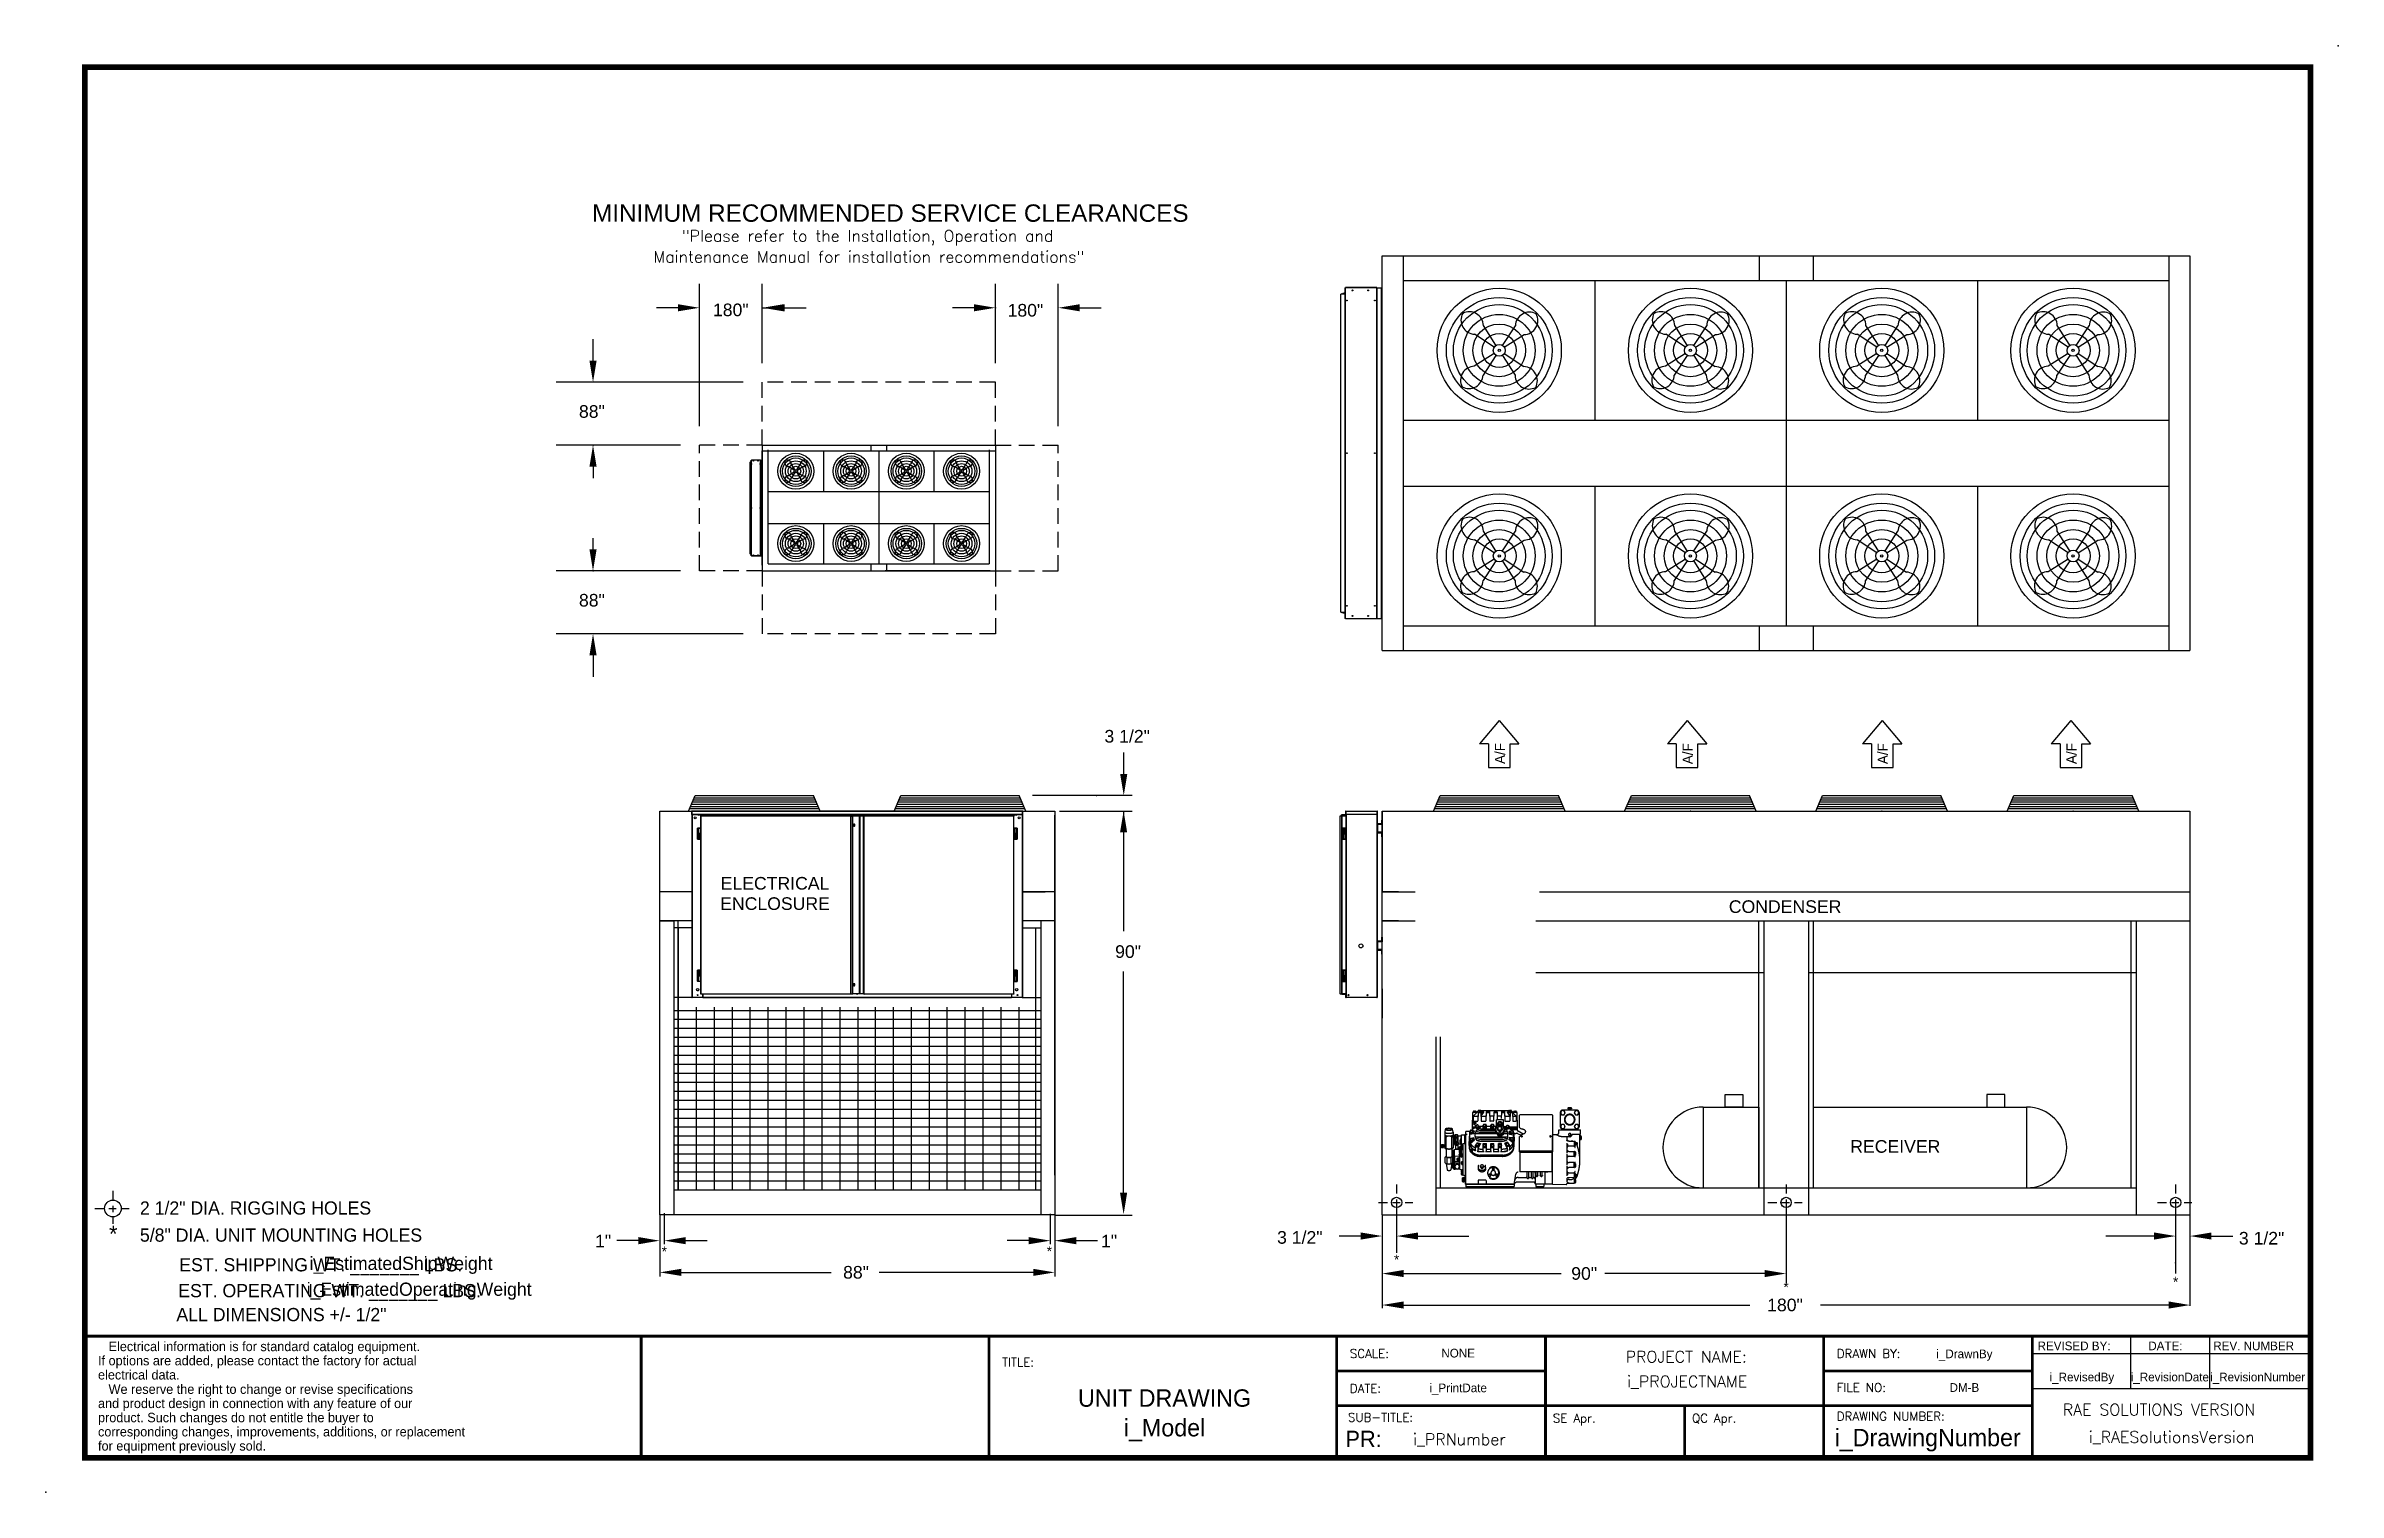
# Model space of a CAD drawing. Extents: x 527 to 1038, y -8 to 315.
import ezdxf
from ezdxf.enums import TextEntityAlignment as Align

# ---------------------------------------------------------------- set-up
doc = ezdxf.new("R2010")
doc.units = 0
doc.header["$MEASUREMENT"] = 0
doc.linetypes.add('DASHED', pattern=[0.75, 0.5, -0.25])
doc.layers.get('0').update_dxf_attribs({"linetype": 'CONTINUOUS'})
doc.styles.add('dimentions', font='ARIAL.TTF')
doc.styles.add('SIMPLEX', font='SIMPLEX')

msp = doc.modelspace()

# ---------------------------------------------------------------- texts
at = {"lineweight": 30}
for s, height, style, p in [('MINIMUM RECOMMENDED SERVICE CLEARANCES', 3.875, 'dimentions', (649.05, 275.55)), ('180"', 2.812, 'dimentions', (675.99, 254.51)), ('180"', 2.812, 'dimentions', (741.64, 254.42)), ('88"', 2.812, 'dimentions', (646.13, 231.86)), ('88"', 2.812, 'dimentions', (646.13, 189.78)), ('3 1/2"', 2.812, 'dimentions', (763.23, 159.46)), ('1"', 2.812, 'dimentions', (649.72, 46.91)), ('1"', 2.812, 'dimentions', (762.47, 46.91)), ('3 1/2"', 2.812, 'dimentions', (801.7, 47.74)), ('3 1/2"', 2.812, 'dimentions', (1016.02, 47.56)), ('TITLE:', 1.937, 'SIMPLEX', (740.41, 20.34)), ('SCALE:', 1.937, 'SIMPLEX', (817.91, 22.28)), ('DRAWN BY:', 1.937, 'SIMPLEX', (926.41, 22.28)), ('DATE:', 1.937, 'SIMPLEX', (817.91, 14.53)), ('FILE NO:', 1.937, 'SIMPLEX', (926.41, 14.72)), ('DRAWING NUMBER:', 1.9375, 'SIMPLEX', (926.41, 8.3)), ('RAE SOLUTIONS VERSION', 2.573, 'SIMPLEX', (976.79, 9.47)), ('SUB-TITLE:', 1.937, 'SIMPLEX', (817.49, 8.06)), ('SE Apr.', 1.937, 'SIMPLEX', (863.15, 7.88)), ('QC Apr.', 1.937, 'SIMPLEX', (894.15, 7.88))]:
    msp.add_text(s, height=height, dxfattribs=dict(at, style=style)).set_placement(p)
for s, height, style, p in [('"Please refer to the Installation, Operation and', 2.573, 'SIMPLEX', (710.44, 271.12)), ('Maintenance Manual for installation recommendations"', 2.573, 'SIMPLEX', (710.74, 266.46)), ('ELECTRICAL', 2.812, 'dimentions', (689.82, 126.68)), ('ENCLOSURE', 2.812, 'dimentions', (689.82, 122.15)), ('CONDENSER', 2.812, 'dimentions', (914.91, 121.48)), ('PROJECT NAME:', 2.573, 'SIMPLEX', (892.89, 21.25)), ('i_PROJECTNAME', 2.573, 'SIMPLEX', (893.08, 15.74)), ('i_PRNumber', 2.573, 'SIMPLEX', (842.32, 2.85)), ('i_RAESolutionsVersion', 2.573, 'SIMPLEX', (1001.06, 3.35))]:
    msp.add_text(s, height=height, dxfattribs=dict(at, style=style)).set_placement(p, align=Align.CENTER)
for p in [(852.51, 154.68), (894.32, 154.63), (937.79, 154.64), (979.84, 154.67)]:
    msp.add_text('A/F', height=2.25, rotation=90, dxfattribs=at).set_placement(p)
at = {"lineweight": 30, "style": 'dimentions'}
msp.add_text('RECEIVER', height=2.812, dxfattribs=at).set_placement((949.5, 68.02), align=Align.RIGHT)
at = {"lineweight": 30}
for s, height, p in [('2 1/2" DIA. RIGGING HOLES', 2.945, (548.3, 54.23)), ('5/8" DIA. UNIT MOUNTING HOLES', 2.945, (548.3, 48.19)), ('REVISED BY:', 1.9375, (971.16, 24)), ('DATE:', 1.937, (995.84, 24)), ('REV. NUMBER', 1.9375, (1010.32, 24))]:
    msp.add_text(s, height=height, dxfattribs=at).set_placement(p)
for s, height, p in [('*', 3.62, (542.36, 48.14)), ('*', 2.25, (665.15, 44.89)), ('*', 2.25, (750.95, 44.93)), ('EST. SHIPPING WT. _______ LBS.', 2.945, (588.59, 41.57)), ('i_EstimatedShipWeight', 2.9484, (606.49, 41.89)), ('*', 2.25, (828.34, 43.07)), ('EST. OPERATING WT. _______ LBS.', 2.945, (590.55, 35.81)), ('i_EstimatedOperatingWeight', 2.945, (610.52, 36.13)), ('*', 2.25, (915.13, 36.93)), ('*', 2.25, (1001.93, 38.11)), ('ALL DIMENSIONS +/- 1/2"', 2.945, (579.83, 30.47)), ('NONE', 1.937, (842.05, 22.38)), ('i_DrawnBy', 1.937, (954.86, 22.22)), ('UNIT DRAWING', 3.875, (776.62, 11.4)), ('i_PrintDate', 1.9375, (842.05, 14.63)), ('DM-B', 1.937, (954.86, 14.72)), ('i_RevisedBy', 1.9375, (981.04, 17.05)), ('i_RevisionDate', 1.9375, (1000.64, 17.05)), ('i_RevisionNumber', 1.9375, (1020.21, 17.05)), ('i_Model', 3.875, (776.62, 4.79)), ('i_DrawingNumber', 3.875, (946.68, 2.59))]:
    msp.add_text(s, height=height, dxfattribs=at).set_placement(p, align=Align.CENTER)
at = {"lineweight": 25}
for s, p in [('   Electrical information is for standard catalog equipment.', (538.96, 23.79)), ('If options are added, please contact the factory for actual', (538.96, 20.63)), ('electrical data.', (538.96, 17.47)), ('   We reserve the right to change or revise specifications', (538.96, 14.26)), ('and product design in connection with any feature of our', (538.96, 11.1)), ('corresponding changes, improvements, additions, or replacement ', (538.96, 4.78)), ('product. Such changes do not entitle the buyer to', (538.96, 7.94)), ('for equipment previously sold.', (538.96, 1.62))]:
    msp.add_text(s, height=2.1078, dxfattribs=at).set_placement(p)
at = {"lineweight": 30}
msp.add_text('PR:', height=3.633, dxfattribs=at).set_placement((825.02, 2.41), align=Align.RIGHT)
at = {"lineweight": 30, "char_height": 2.812, "attachment_point": 5, "style": 'dimentions'}
for s, insert in [('90"', (768.49, 112.84)), ('88"', (707.87, 41.35)), ('90"', (870.13, 41.09)), ('180"', (914.88, 34.07))]:
    msp.add_mtext(s, dxfattribs=dict(at, insert=insert))

# ---------------------------------------------------------------- linework, layer by layer
at = {"lineweight": 30}
for p, q in [((825.13, 267.97), (1005.13, 267.97)), ((825.13, 179.97), (825.13, 267.97)), ((829.88, 179.97), (829.88, 267.97)), ((909.13, 267.97), (909.13, 262.47)), ((921.13, 267.97), (921.13, 262.47)), ((1000.38, 267.97), (1000.38, 179.97)), ((1005.13, 267.97), (1005.13, 179.97)), ((829.88, 262.47), (1000.38, 262.47)), ((872.51, 262.47), (872.51, 231.3)), ((915.13, 262.47), (915.13, 185.47)), ((957.76, 262.47), (957.76, 231.3)), ((668.17, 256.38), (663.39, 256.38)), ((686.97, 256.38), (692.07, 256.38)), ((691.96, 256.38), (696.75, 256.38)), ((734.13, 256.38), (729.35, 256.38)), ((734.13, 256.38), (730.29, 256.38)), ((757.72, 256.38), (762.51, 256.38)), ((850.08, 247.62), (845.7, 250.49)), ((850.48, 248.01), (847.67, 252.44)), ((851.93, 248), (854.8, 252.38)), ((852.32, 247.6), (856.75, 250.41)), ((892.71, 247.62), (888.32, 250.49)), ((893.11, 248.01), (890.3, 252.44)), ((894.55, 248), (897.43, 252.38)), ((894.94, 247.6), (899.37, 250.41)), ((935.33, 247.62), (930.95, 250.49)), ((935.73, 248.01), (932.92, 252.44)), ((937.18, 248), (940.05, 252.38)), ((937.57, 247.6), (942, 250.41)), ((977.96, 247.62), (973.57, 250.49)), ((978.36, 248.01), (975.55, 252.44)), ((979.8, 248), (982.68, 252.38)), ((980.19, 247.6), (984.62, 250.41)), ((649.26, 244.57), (649.26, 249.36)), ((850.07, 246.17), (845.65, 243.36)), ((850.47, 245.77), (847.59, 241.39)), ((851.91, 245.76), (854.72, 241.34)), ((852.31, 246.16), (856.69, 243.28)), ((892.7, 246.17), (888.27, 243.36)), ((893.09, 245.77), (890.22, 241.39)), ((894.53, 245.76), (897.35, 241.34)), ((894.93, 246.16), (899.32, 243.28)), ((935.32, 246.17), (930.9, 243.36)), ((935.72, 245.77), (932.84, 241.39)), ((937.16, 245.76), (939.97, 241.34)), ((937.56, 246.16), (941.94, 243.28)), ((977.95, 246.17), (973.52, 243.36)), ((978.34, 245.77), (975.47, 241.39)), ((979.78, 245.76), (982.6, 241.34)), ((980.18, 246.16), (984.57, 243.28)), ((829.88, 231.3), (1000.38, 231.3)), ((686.98, 225.77), (738.92, 225.77)), ((686.98, 225.77), (686.98, 197.72)), ((711.18, 225.77), (711.18, 224.46)), ((714.65, 225.77), (714.65, 224.46)), ((738.92, 225.77), (738.92, 197.72)), ((649.26, 220.98), (649.26, 218.39)), ((686.92, 224.46), (738.92, 224.46)), ((686.92, 199.03), (686.92, 224.46)), ((688.29, 199.31), (688.29, 224.73)), ((688.29, 224.46), (737.54, 224.46)), ((694.12, 219.75), (692.84, 218.94)), ((694.12, 220.16), (692.86, 221)), ((694.24, 220.28), (693.43, 221.56)), ((694.66, 220.27), (695.49, 221.54)), ((694.77, 220.16), (696.05, 220.97)), ((694.77, 219.74), (696.03, 218.91)), ((700.6, 224.46), (700.6, 215.45)), ((706.43, 219.75), (705.16, 218.94)), ((706.44, 220.16), (705.17, 221)), ((706.55, 220.28), (705.74, 221.56)), ((706.97, 220.27), (707.8, 221.54)), ((707.08, 220.16), (708.36, 220.97)), ((707.08, 219.74), (708.35, 218.91)), ((712.92, 224.46), (712.92, 199.31)), ((718.75, 219.75), (717.47, 218.94)), ((718.75, 220.16), (717.49, 221)), ((718.87, 220.28), (718.05, 221.56)), ((719.28, 220.27), (720.12, 221.54)), ((719.39, 219.74), (720.66, 218.91)), ((719.4, 220.16), (720.68, 220.97)), ((725.23, 224.46), (725.23, 215.45)), ((731.06, 219.75), (729.78, 218.94)), ((731.07, 220.16), (729.8, 221)), ((731.18, 220.28), (730.37, 221.56)), ((731.6, 220.27), (732.43, 221.54)), ((731.71, 220.16), (732.99, 220.97)), ((731.71, 219.74), (732.98, 218.91)), ((737.54, 224.73), (737.54, 199.31)), ((738.92, 224.46), (738.92, 199.03)), ((688.29, 215.45), (737.54, 215.45)), ((694.23, 219.63), (693.4, 218.37)), ((694.65, 219.63), (695.46, 218.35)), ((706.55, 219.63), (705.72, 218.37)), ((706.97, 219.63), (707.78, 218.35)), ((718.86, 219.63), (718.03, 218.37)), ((719.28, 219.63), (720.09, 218.35)), ((731.18, 219.63), (730.35, 218.37)), ((731.59, 219.63), (732.41, 218.35)), ((829.88, 216.64), (1000.38, 216.64)), ((872.51, 216.64), (872.51, 185.47)), ((957.76, 216.64), (957.76, 185.47)), ((649.26, 202.51), (649.26, 205.01)), ((688.29, 208.31), (737.54, 208.31)), ((694.12, 204.02), (692.86, 204.85)), ((694.24, 204.14), (693.43, 205.42)), ((694.66, 204.13), (695.49, 205.4)), ((694.77, 204.02), (696.05, 204.83)), ((700.6, 208.31), (700.6, 199.31)), ((706.44, 204.02), (705.17, 204.85)), ((706.55, 204.14), (705.74, 205.42)), ((706.97, 204.13), (707.8, 205.4)), ((707.08, 204.02), (708.36, 204.83)), ((718.75, 204.02), (717.49, 204.85)), ((718.87, 204.14), (718.05, 205.42)), ((719.28, 204.13), (720.12, 205.4)), ((719.4, 204.02), (720.68, 204.83)), ((725.23, 208.31), (725.23, 199.31)), ((731.07, 204.02), (729.8, 204.85)), ((731.18, 204.14), (730.37, 205.42)), ((731.6, 204.13), (732.43, 205.4)), ((731.71, 204.02), (732.99, 204.83)), ((850.08, 201.78), (845.7, 204.66)), ((850.48, 202.18), (847.67, 206.6)), ((851.93, 202.17), (854.8, 206.55)), ((852.32, 201.77), (856.75, 204.58)), ((892.71, 201.78), (888.32, 204.66)), ((893.11, 202.18), (890.3, 206.6)), ((894.55, 202.17), (897.43, 206.55)), ((894.94, 201.77), (899.37, 204.58)), ((935.33, 201.78), (930.95, 204.66)), ((935.73, 202.18), (932.92, 206.6)), ((937.18, 202.17), (940.05, 206.55)), ((937.57, 201.77), (942, 204.58)), ((977.96, 201.78), (973.57, 204.66)), ((978.36, 202.18), (975.55, 206.6)), ((979.8, 202.17), (982.68, 206.55)), ((980.19, 201.77), (984.62, 204.58)), ((686.92, 199.03), (686.92, 199.61)), ((688.29, 199.31), (737.54, 199.31)), ((694.12, 203.61), (692.84, 202.79)), ((694.23, 203.49), (693.4, 202.22)), ((694.65, 203.49), (695.46, 202.21)), ((694.77, 203.6), (696.03, 202.77)), ((706.43, 203.61), (705.16, 202.79)), ((706.55, 203.49), (705.72, 202.22)), ((706.97, 203.49), (707.78, 202.21)), ((707.08, 203.6), (708.35, 202.77)), ((711.18, 199.31), (711.18, 197.72)), ((714.65, 199.31), (714.65, 197.72)), ((718.75, 203.61), (717.47, 202.79)), ((718.86, 203.49), (718.03, 202.22)), ((719.28, 203.49), (720.09, 202.21)), ((719.39, 203.6), (720.66, 202.77)), ((731.06, 203.61), (729.78, 202.79)), ((731.18, 203.49), (730.35, 202.22)), ((731.59, 203.49), (732.41, 202.21)), ((731.71, 203.6), (732.98, 202.77)), ((850.07, 200.34), (845.65, 197.53)), ((850.47, 199.94), (847.59, 195.56)), ((851.91, 199.93), (854.72, 195.5)), ((852.31, 200.32), (856.69, 197.45)), ((892.7, 200.34), (888.27, 197.53)), ((893.09, 199.94), (890.22, 195.56)), ((894.53, 199.93), (897.35, 195.5)), ((894.93, 200.32), (899.32, 197.45)), ((935.32, 200.34), (930.9, 197.53)), ((935.72, 199.94), (932.84, 195.56)), ((937.16, 199.93), (939.97, 195.5)), ((937.56, 200.32), (941.94, 197.45)), ((977.95, 200.34), (973.52, 197.53)), ((978.34, 199.94), (975.47, 195.56)), ((979.78, 199.93), (982.6, 195.5)), ((980.18, 200.32), (984.57, 197.45)), ((686.92, 197.72), (738.92, 197.72)), ((686.92, 197.72), (693.63, 197.72)), ((686.98, 197.72), (738.92, 197.72)), ((688.05, 197.72), (694.77, 197.72)), ((737.75, 197.72), (714.38, 197.72)), ((829.88, 185.47), (1000.38, 185.47)), ((909.13, 185.47), (909.13, 179.97)), ((921.13, 185.47), (921.13, 179.97)), ((649.26, 178.91), (649.26, 174.13)), ((825.13, 179.97), (825.13, 181.97)), ((825.13, 179.97), (1005.13, 179.97)), ((825.13, 179.97), (848.38, 179.97)), ((829.05, 179.97), (852.3, 179.97)), ((851.2, 164.41), (846.81, 159.14)), ((851.2, 164.41), (855.58, 159.14)), ((893.06, 164.41), (888.67, 159.14)), ((893.06, 164.41), (897.45, 159.14)), ((936.54, 164.41), (932.15, 159.14)), ((936.54, 164.41), (940.93, 159.14)), ((978.58, 164.41), (974.2, 159.14)), ((978.58, 164.41), (982.97, 159.14)), ((848.78, 159.14), (846.81, 159.14)), ((848.78, 159.14), (848.78, 153.88)), ((853.61, 159.14), (855.58, 159.14)), ((853.61, 153.88), (853.61, 159.14)), ((890.64, 159.14), (888.67, 159.14)), ((890.64, 159.14), (890.64, 153.88)), ((895.47, 159.14), (897.45, 159.14)), ((895.47, 153.88), (895.47, 159.14)), ((934.13, 159.14), (932.15, 159.14)), ((934.13, 159.14), (934.13, 153.88)), ((938.95, 159.14), (940.93, 159.14)), ((938.95, 153.88), (938.95, 159.14)), ((976.17, 159.14), (974.2, 159.14)), ((976.17, 159.14), (976.17, 153.88)), ((981, 159.14), (982.97, 159.14)), ((981, 153.88), (981, 159.14)), ((767.53, 152.44), (767.53, 157.23)), ((848.78, 153.88), (853.61, 153.88)), ((890.64, 153.88), (895.47, 153.88)), ((934.13, 153.88), (938.95, 153.88)), ((976.17, 153.88), (981, 153.88)), ((664.14, 54.19), (664.14, 144.19)), ((664.14, 144.19), (752.14, 144.19)), ((670.56, 144.19), (672.04, 147.66)), ((699.68, 144.69), (670.77, 144.69)), ((670.98, 145.18), (699.47, 145.18)), ((699.26, 145.68), (671.2, 145.68)), ((699.05, 146.17), (671.41, 146.17)), ((671.62, 146.67), (698.83, 146.67)), ((671.83, 147.16), (698.62, 147.16)), ((672.04, 147.66), (698.41, 147.66)), ((699.89, 144.19), (698.41, 147.66)), ((716.39, 144.19), (717.88, 147.66)), ((745.52, 144.69), (716.61, 144.69)), ((716.82, 145.18), (745.3, 145.18)), ((745.09, 145.68), (717.03, 145.68)), ((744.88, 146.17), (717.24, 146.17)), ((717.45, 146.67), (744.67, 146.67)), ((717.67, 147.16), (744.46, 147.16)), ((717.88, 147.66), (744.24, 147.66)), ((745.73, 144.19), (744.24, 147.66)), ((769.4, 147.66), (747.2, 147.66)), ((752.14, 144.19), (752.14, 54.19)), ((752.14, 63.03), (752.14, 143.28)), ((753.19, 144.19), (769.4, 144.19)), ((767.5, 144.19), (767.5, 117.42)), ((825.13, 144.19), (825.13, 133.19)), ((825.13, 144.19), (825.13, 126.19)), ((825.13, 54.19), (825.13, 144.19)), ((825.13, 144.19), (1005.13, 144.19)), ((825.13, 63.03), (825.13, 143.28)), ((836.53, 144.19), (838.01, 147.66)), ((865.65, 144.69), (836.74, 144.69)), ((836.95, 145.18), (865.44, 145.18)), ((865.23, 145.68), (837.17, 145.68)), ((865.02, 146.17), (837.38, 146.17)), ((837.59, 146.67), (864.8, 146.67)), ((837.8, 147.16), (864.59, 147.16)), ((838.01, 147.66), (864.38, 147.66)), ((865.86, 144.19), (864.38, 147.66)), ((879.15, 144.19), (880.64, 147.66)), ((908.28, 144.69), (879.37, 144.69)), ((879.58, 145.18), (908.06, 145.18)), ((907.85, 145.68), (879.79, 145.68)), ((907.64, 146.17), (880, 146.17)), ((880.21, 146.67), (907.43, 146.67)), ((880.43, 147.16), (907.22, 147.16)), ((880.64, 147.66), (907, 147.66)), ((908.49, 144.19), (907, 147.66)), ((921.78, 144.19), (923.26, 147.66)), ((950.9, 144.69), (921.99, 144.69)), ((922.2, 145.18), (950.69, 145.18)), ((950.48, 145.68), (922.42, 145.68)), ((950.27, 146.17), (922.63, 146.17)), ((922.84, 146.67), (950.05, 146.67)), ((923.05, 147.16), (949.84, 147.16)), ((923.26, 147.66), (949.63, 147.66)), ((951.11, 144.19), (949.63, 147.66)), ((964.4, 144.19), (965.89, 147.66)), ((993.53, 144.69), (964.62, 144.69)), ((964.83, 145.18), (993.31, 145.18)), ((993.1, 145.68), (965.04, 145.68)), ((992.89, 146.17), (965.25, 146.17)), ((965.46, 146.67), (992.68, 146.67)), ((965.68, 147.16), (992.47, 147.16)), ((965.89, 147.66), (992.25, 147.66)), ((993.74, 144.19), (992.25, 147.66)), ((1005.13, 144.19), (1005.13, 54.19)), ((1005.13, 144.19), (1005.13, 143.28)), ((671.29, 126.19), (664.14, 126.19)), ((752.14, 126.19), (744.98, 126.19)), ((749.39, 126.19), (744.98, 126.19)), ((744.98, 126.19), (745.89, 126.19)), ((744.98, 126.19), (745.14, 126.19)), ((744.98, 126.19), (750.01, 126.19)), ((744.98, 126.19), (750.01, 126.19)), ((825.13, 126.19), (832.48, 126.19)), ((828.75, 126.19), (825.13, 126.19)), ((860.14, 126.19), (1005.13, 126.19)), ((664.14, 119.69), (667.24, 119.69)), ((671.29, 119.69), (664.14, 119.69)), ((667.24, 119.69), (667.24, 54.19)), ((668.24, 118.19), (668.24, 59.69)), ((752.14, 119.69), (744.98, 119.69)), ((747.97, 59.69), (747.97, 118.19)), ((749.05, 119.69), (749.05, 54.19)), ((825.13, 119.69), (832.48, 119.69)), ((828.75, 119.69), (825.13, 119.69)), ((859.36, 119.69), (1005.13, 119.69)), ((909.05, 60.19), (909.05, 119.69)), ((910.13, 119.69), (910.13, 54.19)), ((920.13, 119.69), (920.13, 54.19)), ((921.13, 119.69), (921.13, 60.19)), ((992.05, 60.19), (992.05, 119.69)), ((993.13, 119.69), (993.13, 54.19)), ((767.5, 56.56), (767.5, 108.43)), ((859.36, 108.19), (910.13, 108.19)), ((920.13, 108.19), (993.13, 108.19)), ((825.13, 104.53), (825.13, 98.03)), ((749.05, 99.69), (667.24, 99.69)), ((749.05, 97.69), (667.24, 97.69)), ((672.24, 100.5), (672.24, 59.69)), ((676.24, 100.5), (676.24, 59.69)), ((680.24, 100.5), (680.24, 59.69)), ((684.24, 100.5), (684.24, 59.69)), ((688.24, 100.5), (688.24, 59.69)), ((692.24, 100.5), (692.24, 59.69)), ((696.24, 100.5), (696.24, 59.69)), ((700.24, 100.5), (700.24, 59.69)), ((704.24, 100.5), (704.24, 59.69)), ((708.24, 100.5), (708.24, 59.69)), ((712.14, 100.5), (712.14, 59.69)), ((716.14, 100.5), (716.14, 59.69)), ((720.14, 100.5), (720.14, 59.69)), ((724.14, 100.5), (724.14, 59.69)), ((728.14, 100.5), (728.14, 59.69)), ((732.14, 100.5), (732.14, 59.69)), ((736.14, 100.5), (736.14, 59.69)), ((740.14, 100.5), (740.14, 59.69)), ((744.14, 100.5), (744.14, 59.69)), ((749.05, 95.69), (667.24, 95.69)), ((749.05, 93.69), (667.24, 93.69)), ((837.13, 54.19), (837.13, 93.88)), ((838.13, 60.19), (838.13, 93.88)), ((749.05, 91.69), (667.24, 91.69)), ((749.05, 89.69), (667.24, 89.69)), ((749.05, 87.69), (667.24, 87.69)), ((749.05, 85.69), (667.24, 85.69)), ((749.05, 83.69), (667.24, 83.69)), ((749.05, 81.69), (667.24, 81.69)), ((749.05, 79.69), (667.24, 79.69)), ((749.05, 77.69), (667.24, 77.69)), ((749.05, 75.69), (667.24, 75.69)), ((749.05, 73.69), (667.24, 73.69)), ((749.05, 71.69), (667.24, 71.69)), ((749.05, 69.69), (667.24, 69.69)), ((749.05, 67.69), (667.24, 67.69)), ((749.05, 65.69), (667.24, 65.69)), ((749.05, 63.69), (667.24, 63.69)), ((749.05, 61.69), (667.24, 61.69)), ((542.28, 59.55), (542.28, 57.59)), ((542.28, 56.22), (542.28, 54.74)), ((749.05, 59.69), (667.24, 59.69)), ((824.29, 56.94), (826.27, 56.94)), ((825.13, 54.19), (825.13, 59.69)), ((827.42, 56.94), (829.09, 56.94)), ((828.34, 60.91), (828.34, 58.95)), ((828.34, 57.58), (828.34, 56.1)), ((830.23, 56.94), (831.93, 56.94)), ((837.13, 60.19), (910.13, 60.19)), ((911.08, 56.94), (913.07, 56.94)), ((914.21, 56.94), (915.88, 56.94)), ((915.13, 60.91), (915.13, 58.95)), ((915.13, 57.58), (915.13, 56.1)), ((915.13, 56.88), (915.13, 38.91)), ((917.03, 56.94), (918.72, 56.94)), ((920.13, 60.19), (993.13, 60.19)), ((997.88, 56.94), (999.86, 56.94)), ((1001, 56.94), (1002.67, 56.94)), ((1001.93, 60.91), (1001.93, 58.95)), ((1001.93, 57.58), (1001.93, 56.1)), ((1003.82, 56.94), (1005.51, 56.94)), ((538.24, 55.59), (540.22, 55.59)), ((541.36, 55.59), (543.03, 55.59)), ((542.28, 53.69), (542.28, 52.15)), ((544.18, 55.59), (545.87, 55.59)), ((752.14, 54.19), (664.14, 54.19)), ((664.14, 54.13), (664.14, 40.42)), ((665.11, 54.52), (665.11, 47.67)), ((751.15, 54.41), (751.15, 47.67)), ((752.14, 54.13), (752.14, 40.42)), ((752.21, 54.13), (769.4, 54.13)), ((825.13, 54.19), (1005.13, 54.19)), ((825.13, 54.13), (825.13, 33.89)), ((825.13, 54.07), (825.13, 44.3)), ((828.34, 55.04), (828.34, 53.5)), ((915.13, 55.04), (915.13, 53.5)), ((1001.93, 55.04), (1001.93, 53.5)), ((1005.13, 54.13), (1005.13, 33.89)), ((659.36, 48.42), (654.57, 48.42)), ((669.93, 48.42), (674.71, 48.42)), ((746.36, 48.42), (741.58, 48.42)), ((756.93, 48.42), (761.71, 48.42)), ((820.35, 49.45), (815.56, 49.45)), ((825.13, 50.87), (825.14, 33.39)), ((833.13, 49.45), (844.46, 49.45)), ((833.13, 49.45), (843.41, 49.45)), ((997.14, 49.45), (986.38, 49.45)), ((997.14, 49.45), (992.36, 49.45)), ((1009.92, 49.45), (1014.7, 49.45)), ((666.39, 41.35), (702.34, 41.35)), ((749.89, 41.35), (713.05, 41.35)), ((827.38, 41.09), (865.01, 41.09)), ((912.88, 41.09), (874.76, 41.09)), ((827.63, 34.07), (907.01, 34.07)), ((1002.63, 34.07), (922.76, 34.07)), ((660, 0), (660, 27.13)), ((737.5, 0), (737.5, 27.13)), ((815, 27.13), (970, 27.13)), ((815, 0), (815, 27.13)), ((861.5, 27.13), (861.5, 0)), ((923.5, 27.13), (923.5, 11.63)), ((970, 27.13), (970, 0)), ((970, 27.13), (1032, 27.13)), ((970, 27.13), (970, 23.25)), ((991.88, 27.13), (991.88, 15.5)), ((1009.49, 27.13), (1009.49, 15.5)), ((970, 23.25), (1032, 23.25)), ((861.5, 19.38), (815, 19.38)), ((923.5, 19.38), (970, 19.38)), ((923.5, 11.63), (923.5, 19.38)), ((970, 15.5), (1032, 15.5)), ((970, 11.63), (815, 11.63)), ((892.5, 11.63), (892.5, 0)), ((923.5, 11.63), (923.5, 0))]:
    msp.add_line(p, q, dxfattribs=at)
at = {"linetype": 'Continuous', "lineweight": 30, "ltscale": 7}
for p, q in [((672.96, 230), (672.96, 261.72)), ((686.98, 244.02), (686.98, 261.72)), ((738.92, 244.02), (738.92, 261.72)), ((752.94, 230), (752.94, 261.72)), ((682.75, 239.79), (641.08, 239.79)), ((668.72, 225.77), (641.08, 225.77)), ((668.72, 197.72), (641.08, 197.72)), ((682.75, 183.7), (641.08, 183.7))]:
    msp.add_line(p, q, dxfattribs=at)
at = {"linetype": 'DASHED', "lineweight": 30, "ltscale": 7}
for p, q in [((686.98, 244.02), (686.98, 261.72)), ((738.92, 244.02), (738.92, 261.72)), ((738.92, 239.79), (686.98, 239.79)), ((686.98, 225.77), (686.98, 239.79)), ((738.92, 225.77), (738.92, 239.79)), ((668.72, 225.77), (641.08, 225.77)), ((686.98, 225.77), (672.96, 225.77)), ((672.96, 197.72), (672.96, 225.77)), ((738.92, 225.77), (752.94, 225.77)), ((752.94, 197.72), (752.94, 225.77)), ((668.72, 197.72), (641.08, 197.72)), ((686.98, 197.72), (672.96, 197.72)), ((686.98, 197.72), (686.98, 183.7)), ((738.92, 197.72), (738.92, 183.7)), ((738.92, 197.72), (752.94, 197.72)), ((738.92, 183.7), (686.98, 183.7))]:
    msp.add_line(p, q, dxfattribs=at)
for p, q in [((816.87, 187.14), (816.87, 260.8)), ((816.87, 260.8), (816.95, 260.8)), ((816.87, 259.5), (816.87, 260.8)), ((816.87, 260.8), (816.87, 260.8)), ((816.95, 260.8), (816.95, 260.88)), ((823.92, 260.88), (816.95, 260.88)), ((823.92, 260.8), (816.95, 260.8)), ((816.95, 187.14), (816.95, 260.8)), ((816.95, 260.8), (816.95, 260.8)), ((823.92, 260.88), (823.92, 260.8)), ((823.92, 260.8), (823.92, 260.8)), ((823.92, 187.14), (823.92, 260.8)), ((823.92, 260.8), (824, 260.8)), ((824, 187.14), (824, 260.8)), ((824, 187.14), (824, 260.8)), ((824, 260.8), (825.13, 260.8)), ((825, 187.14), (825, 260.8)), ((816.06, 259.5), (815.94, 259.38)), ((815.94, 188.56), (815.94, 259.38)), ((816.06, 259.5), (816.87, 259.5)), ((816.41, 259.59), (816.41, 259.61)), ((816.41, 259.61), (816.67, 259.61)), ((816.67, 259.59), (816.41, 259.59)), ((816.67, 259.59), (816.67, 259.61)), ((816.73, 259.6), (816.87, 259.6)), ((816.87, 259.58), (816.76, 259.58)), ((816.87, 188.44), (816.87, 259.5)), ((684.3, 222.01), (684.26, 221.97)), ((684.26, 201.52), (684.26, 221.97)), ((684.3, 222.01), (684.53, 222.01)), ((684.4, 222.04), (684.4, 222.04)), ((684.47, 222.03), (684.4, 222.04)), ((684.4, 222.04), (684.47, 222.04)), ((684.47, 222.03), (684.47, 222.04)), ((684.49, 222.04), (684.53, 222.04)), ((684.53, 222.03), (684.5, 222.03)), ((684.53, 201.1), (684.53, 222.38)), ((684.53, 222.38), (684.55, 222.38)), ((684.53, 222.01), (684.53, 222.38)), ((684.53, 222.38), (684.53, 222.38)), ((684.53, 201.48), (684.53, 222.01)), ((684.55, 222.38), (684.55, 222.41)), ((686.57, 222.41), (684.55, 222.41)), ((686.57, 222.38), (684.55, 222.38)), ((684.55, 201.1), (684.55, 222.38)), ((684.55, 222.38), (684.55, 222.38)), ((686.57, 222.41), (686.57, 222.38)), ((686.57, 222.38), (686.57, 222.38)), ((686.57, 201.1), (686.57, 222.38)), ((686.57, 222.38), (686.59, 222.38)), ((686.59, 201.1), (686.59, 222.38)), ((686.59, 201.1), (686.59, 222.38)), ((686.59, 222.38), (686.92, 222.38)), ((686.88, 201.1), (686.88, 222.38)), ((684.26, 201.52), (684.3, 201.48)), ((684.53, 201.48), (684.3, 201.48)), ((684.4, 201.46), (684.47, 201.46)), ((684.47, 201.46), (684.4, 201.45)), ((684.4, 201.46), (684.4, 201.45)), ((684.47, 201.46), (684.47, 201.46)), ((684.53, 201.46), (684.49, 201.46)), ((684.5, 201.46), (684.53, 201.46)), ((684.53, 201.1), (684.53, 201.48)), ((684.55, 201.1), (684.53, 201.1)), ((684.53, 201.1), (684.53, 201.1)), ((684.55, 201.1), (686.57, 201.1)), ((684.55, 201.1), (684.55, 201.1)), ((684.55, 201.08), (684.55, 201.1)), ((686.57, 201.08), (684.55, 201.08)), ((686.57, 201.1), (686.57, 201.1)), ((686.57, 201.1), (686.57, 201.08)), ((686.59, 201.1), (686.57, 201.1)), ((686.59, 201.1), (686.92, 201.1)), ((815.94, 188.56), (816.06, 188.44)), ((816.87, 188.44), (816.06, 188.44)), ((816.42, 188.37), (816.67, 188.37)), ((816.42, 188.37), (816.42, 188.35)), ((816.67, 188.35), (816.42, 188.35)), ((816.67, 188.37), (816.67, 188.35)), ((816.87, 188.36), (816.72, 188.36)), ((816.76, 188.38), (816.87, 188.38)), ((816.87, 187.14), (816.87, 188.44)), ((816.95, 187.14), (816.87, 187.14)), ((816.87, 187.14), (816.87, 187.14)), ((816.95, 187.14), (823.92, 187.14)), ((816.95, 187.14), (816.95, 187.14)), ((816.95, 187.06), (816.95, 187.14)), ((823.92, 187.06), (816.95, 187.06)), ((823.92, 187.14), (823.92, 187.14)), ((823.92, 187.14), (823.92, 187.06)), ((824, 187.14), (823.92, 187.14)), ((824, 187.14), (825.13, 187.14)), ((671.25, 144.16), (671.24, 144.15)), ((671.24, 144.15), (671.24, 144.13)), ((671.24, 144.13), (671.24, 144.12)), ((671.31, 144.12), (671.24, 144.12)), ((671.24, 144.12), (671.24, 143.44)), ((671.24, 143.44), (671.31, 143.44)), ((671.26, 144.17), (671.25, 144.16)), ((671.27, 144.18), (671.26, 144.17)), ((671.28, 144.19), (671.27, 144.18)), ((671.3, 144.19), (671.28, 144.19)), ((671.29, 143.44), (671.29, 102.62)), ((671.31, 144.19), (671.3, 144.19)), ((744.98, 144.19), (671.31, 144.19)), ((671.31, 144.12), (671.31, 144.19)), ((671.31, 144.12), (671.31, 144.19)), ((671.31, 144.19), (671.31, 144.19)), ((744.98, 144.12), (671.31, 144.12)), ((671.31, 144.12), (671.31, 143.39)), ((671.31, 144.12), (671.31, 144.04)), ((671.31, 144.12), (671.31, 144.12)), ((671.31, 144.12), (671.31, 144.12)), ((671.31, 144.12), (671.31, 144.12)), ((671.31, 144.12), (671.31, 144.12)), ((671.31, 144.12), (671.31, 144.12)), ((671.31, 144.12), (671.31, 144.12)), ((671.31, 144.12), (671.31, 144.12)), ((671.31, 144.12), (671.31, 144.12)), ((671.31, 144.12), (671.31, 144.12)), ((671.31, 144.04), (671.31, 144.04)), ((671.31, 144.04), (671.31, 144.04)), ((744.98, 143.39), (671.31, 143.39)), ((672.61, 143.39), (671.31, 143.39)), ((671.31, 143.39), (671.31, 143.39)), ((671.31, 143.39), (671.31, 143.32)), ((672.61, 143.32), (671.31, 143.32)), ((671.37, 143.32), (671.37, 102.62)), ((743.68, 143.39), (672.61, 143.39)), ((672.61, 143.32), (672.61, 143.39)), ((672.61, 143.32), (672.74, 143.31)), ((672.61, 143.25), (672.61, 143.32)), ((672.74, 143.24), (672.61, 143.25)), ((672.74, 143.31), (672.74, 143.24)), ((743.55, 143.31), (672.74, 143.31)), ((743.55, 143.24), (672.74, 143.24)), ((673.2, 143.05), (673.2, 103.45)), ((673.2, 143.05), (673.27, 143.05)), ((673.27, 143.13), (706.62, 143.13)), ((673.27, 143.12), (673.27, 143.13)), ((673.27, 143.13), (673.27, 143.13)), ((673.27, 143.11), (673.27, 143.12)), ((673.27, 143.12), (673.27, 143.12)), ((673.27, 143.09), (673.27, 143.11)), ((673.27, 143.08), (673.27, 143.09)), ((673.27, 143.07), (673.27, 143.08)), ((673.27, 143.05), (673.27, 143.07)), ((673.27, 143.05), (673.27, 143.05)), ((706.62, 143.05), (673.27, 143.05)), ((673.27, 143.05), (673.27, 103.45)), ((673.71, 143.24), (673.71, 143.13)), ((673.72, 143.13), (673.72, 143.24)), ((673.79, 143.13), (673.79, 143.24)), ((706.62, 143.05), (706.62, 143.13)), ((706.62, 143.13), (706.62, 143.05)), ((706.62, 143.13), (706.62, 143.13)), ((706.62, 143.13), (706.62, 143.13)), ((706.62, 143.13), (706.62, 143.12)), ((706.62, 143.12), (706.62, 143.12)), ((706.62, 143.12), (706.62, 143.11)), ((706.62, 143.11), (706.62, 143.09)), ((706.62, 143.09), (706.62, 143.08)), ((706.62, 143.08), (706.62, 143.07)), ((706.62, 143.07), (706.62, 143.05)), ((706.62, 143.05), (706.62, 103.45)), ((706.62, 143.05), (706.7, 143.05)), ((706.62, 143.05), (706.62, 143.05)), ((706.62, 143.05), (706.62, 143.05)), ((706.62, 143.05), (706.62, 143.05)), ((706.62, 143.05), (706.62, 143.05)), ((706.62, 143.05), (706.62, 143.05)), ((706.62, 143.05), (706.62, 143.05)), ((706.62, 143.05), (706.62, 143.05)), ((706.62, 143.05), (706.62, 143.05)), ((706.62, 143.05), (706.62, 143.05)), ((706.62, 143.05), (706.62, 143.05)), ((706.62, 143.05), (706.62, 143.05)), ((706.62, 143.05), (706.62, 143.05)), ((706.7, 143.05), (706.7, 103.45)), ((706.7, 143.05), (706.7, 103.45)), ((706.7, 143.05), (706.7, 143.05)), ((706.7, 143.05), (706.7, 103.45)), ((706.7, 143.05), (707.14, 143.05)), ((706.7, 143.05), (706.7, 143.05)), ((707.14, 103.45), (707.14, 143.05)), ((708.68, 143.05), (707.14, 143.05)), ((707.14, 103.45), (707.14, 143.05)), ((707.14, 143.05), (707.14, 143.05)), ((708.25, 143.2), (707.94, 143.2)), ((708.68, 103.45), (708.68, 143.05)), ((708.68, 143.05), (708.74, 143.05)), ((708.74, 103.45), (708.74, 143.05)), ((708.76, 143.05), (708.74, 143.05)), ((708.76, 103.45), (708.76, 143.05)), ((708.76, 143.05), (708.77, 143.05)), ((708.77, 103.45), (708.77, 143.05)), ((709.56, 143.05), (708.77, 143.05)), ((709.56, 103.45), (709.56, 143.05)), ((709.56, 143.05), (709.57, 143.05)), ((709.57, 103.45), (709.57, 143.05)), ((709.57, 143.05), (709.65, 143.05)), ((709.57, 103.45), (709.57, 143.05)), ((709.57, 143.05), (709.57, 143.05)), ((709.64, 143.13), (709.64, 143.05)), ((709.65, 143.13), (709.64, 143.13)), ((709.65, 143.05), (709.64, 143.05)), ((709.65, 143.05), (709.65, 143.13)), ((709.65, 143.13), (743, 143.13)), ((709.65, 143.12), (709.65, 143.13)), ((709.65, 143.13), (709.65, 143.13)), ((709.65, 143.11), (709.65, 143.12)), ((709.65, 143.12), (709.65, 143.12)), ((709.65, 143.09), (709.65, 143.11)), ((709.65, 143.08), (709.65, 143.09)), ((709.65, 143.07), (709.65, 143.08)), ((709.65, 143.05), (709.65, 143.07)), ((709.65, 103.45), (709.65, 143.05)), ((709.65, 143.05), (709.65, 143.05)), ((743, 143.05), (709.65, 143.05)), ((709.65, 143.05), (709.65, 143.05)), ((709.65, 143.05), (709.65, 143.05)), ((709.65, 143.05), (709.65, 143.05)), ((709.65, 143.05), (709.65, 143.05)), ((709.65, 143.05), (709.65, 143.05)), ((709.65, 143.05), (709.65, 143.05)), ((709.65, 143.05), (709.65, 143.05)), ((709.65, 143.05), (709.65, 143.05)), ((709.65, 143.05), (709.65, 143.05)), ((709.65, 143.05), (709.65, 143.05)), ((742.48, 143.24), (742.48, 143.13)), ((742.55, 143.24), (742.55, 143.13)), ((742.55, 143.24), (742.55, 143.13)), ((743, 143.13), (743, 143.13)), ((743, 143.13), (743, 143.12)), ((743, 143.12), (743, 143.12)), ((743, 143.12), (743, 143.11)), ((743, 143.11), (743, 143.09)), ((743, 143.09), (743, 143.08)), ((743, 143.08), (743, 143.07)), ((743, 143.07), (743, 143.05)), ((743, 143.05), (743, 143.05)), ((743, 103.45), (743, 143.05)), ((743, 143.05), (743.07, 143.05)), ((743.07, 103.45), (743.07, 143.05)), ((743.55, 143.31), (743.68, 143.32)), ((743.55, 143.24), (743.55, 143.31)), ((743.68, 143.25), (743.55, 143.24)), ((743.68, 143.39), (743.68, 143.32)), ((744.98, 143.39), (743.68, 143.39)), ((743.68, 143.32), (743.68, 143.25)), ((744.98, 143.32), (743.68, 143.32)), ((744.9, 143.32), (744.9, 102.62)), ((744.98, 144.19), (744.98, 144.12)), ((744.98, 144.19), (744.98, 144.19)), ((744.98, 144.12), (744.98, 144.19)), ((744.98, 144.12), (744.98, 143.39)), ((744.98, 143.44), (744.98, 144.12)), ((744.98, 144.12), (745.05, 144.12)), ((744.98, 144.12), (744.98, 144.12)), ((744.98, 144.12), (744.98, 144.12)), ((744.98, 144.12), (744.98, 144.12)), ((744.98, 144.12), (744.98, 144.12)), ((744.98, 144.12), (744.98, 144.12)), ((744.98, 144.12), (744.98, 144.12)), ((744.98, 144.12), (744.98, 144.12)), ((744.98, 144.12), (744.98, 144.12)), ((744.98, 144.12), (744.98, 144.12)), ((744.98, 144.04), (744.98, 144.04)), ((744.98, 144.04), (744.98, 144.04)), ((744.98, 143.44), (744.98, 102.62)), ((745.05, 143.44), (744.98, 143.44)), ((744.98, 143.39), (744.98, 143.32)), ((744.98, 143.39), (744.98, 143.39)), ((745.05, 143.44), (745.05, 144.12)), ((815.78, 103.45), (815.78, 143.05)), ((815.78, 143.05), (815.78, 143.05)), ((816.13, 143.05), (815.78, 143.05)), ((815.85, 143.13), (816.2, 143.13)), ((816.01, 143.31), (816.14, 143.32)), ((816.02, 143.24), (816.01, 143.31)), ((816.15, 143.25), (816.02, 143.24)), ((816.13, 103.45), (816.13, 143.05)), ((816.13, 143.05), (816.2, 143.05)), ((816.13, 143.05), (816.13, 143.05)), ((816.2, 143.05), (816.13, 143.05)), ((816.95, 143.39), (816.14, 143.32)), ((816.14, 143.32), (816.15, 143.25)), ((816.95, 143.32), (816.15, 143.25)), ((816.2, 143.05), (816.2, 143.13)), ((817, 143.13), (816.2, 143.13)), ((816.2, 103.45), (816.2, 143.05)), ((817, 143.05), (816.2, 143.05)), ((816.2, 143.05), (816.2, 143.05)), ((817, 143.05), (816.2, 143.05)), ((816.2, 143.05), (816.21, 143.05)), ((816.21, 143.05), (816.21, 143.05)), ((817.02, 144.12), (816.95, 144.12)), ((816.95, 144.12), (816.95, 143.39)), ((816.95, 143.39), (817.02, 143.39)), ((816.95, 143.39), (816.95, 143.32)), ((816.95, 143.32), (816.95, 143.13)), ((816.95, 143.05), (816.95, 143.05)), ((817, 143.34), (817, 102.62)), ((817, 143.34), (817, 143.13)), ((817, 143.05), (817, 143.05)), ((817.02, 144.12), (817.02, 144.19)), ((817.02, 144.19), (824, 144.19)), ((824, 144.12), (817.02, 144.12)), ((817.02, 143.44), (817.02, 144.12)), ((817.02, 144.12), (817.02, 143.39)), ((824, 143.44), (817.02, 143.44)), ((817.07, 143.44), (817.07, 102.62)), ((823.92, 143.44), (823.92, 102.62)), ((824, 144.19), (824, 144.12)), ((824, 144.12), (824, 143.44)), ((824.07, 144.12), (824, 144.12)), ((824, 143.44), (824, 144.12)), ((824, 144.04), (824, 144.04)), ((824, 144.04), (824, 144.04)), ((824, 143.44), (824, 102.62)), ((824.07, 143.44), (824, 143.44)), ((824.07, 143.44), (824.07, 144.12)), ((672.52, 140.38), (672.51, 140.38)), ((672.51, 140.38), (672.51, 140.37)), ((672.51, 140.37), (672.51, 140.37)), ((672.51, 140.37), (672.51, 140.37)), ((672.51, 140.37), (672.51, 140.37)), ((672.51, 140.37), (672.51, 140.36)), ((672.51, 139.17), (672.51, 140.36)), ((672.68, 140.36), (672.51, 140.36)), ((672.51, 139.17), (672.68, 139.17)), ((672.51, 139.17), (672.51, 139.16)), ((672.51, 139.16), (672.51, 139.16)), ((672.51, 139.16), (672.51, 139.16)), ((672.51, 139.16), (672.51, 139.16)), ((672.51, 139.16), (672.51, 139.15)), ((672.51, 139.15), (672.52, 139.15)), ((672.52, 140.38), (672.68, 140.38)), ((672.52, 140.38), (672.52, 140.38)), ((672.52, 140.38), (672.52, 140.38)), ((672.68, 139.15), (672.52, 139.15)), ((672.52, 139.15), (672.52, 139.15)), ((672.52, 139.15), (672.52, 139.15)), ((672.52, 137.91), (672.52, 139.1)), ((672.69, 139.1), (672.52, 139.1)), ((672.53, 139.12), (672.69, 139.12)), ((672.63, 139.15), (672.63, 139.12)), ((672.68, 140.38), (673.18, 140.38)), ((672.68, 140.38), (672.68, 140.38)), ((672.68, 140.38), (672.68, 140.38)), ((672.68, 140.38), (672.68, 140.38)), ((672.68, 140.38), (672.68, 140.37)), ((672.68, 140.37), (672.68, 140.37)), ((672.68, 140.37), (672.68, 140.37)), ((672.68, 140.37), (672.68, 140.37)), ((672.68, 140.37), (672.68, 140.36)), ((673.18, 140.36), (672.68, 140.36)), ((672.68, 140.36), (672.68, 139.17)), ((672.68, 139.17), (673.18, 139.17)), ((672.68, 139.17), (672.68, 139.16)), ((672.68, 139.16), (672.68, 139.16)), ((672.68, 139.16), (672.68, 139.16)), ((672.68, 139.16), (672.68, 139.16)), ((672.68, 139.16), (672.68, 139.15)), ((673.18, 139.15), (672.68, 139.15)), ((672.68, 139.15), (672.68, 139.15)), ((672.68, 139.15), (672.68, 139.15)), ((672.68, 139.15), (672.68, 139.15)), ((672.69, 139.12), (672.94, 139.12)), ((672.69, 139.12), (672.69, 139.1)), ((672.69, 139.1), (672.69, 137.91)), ((672.94, 139.1), (672.69, 139.1)), ((672.94, 139.12), (672.94, 139.1)), ((672.94, 139.12), (673.1, 139.12)), ((672.94, 137.91), (672.94, 139.1)), ((673.12, 139.1), (672.94, 139.1)), ((673, 139.12), (673, 139.15)), ((673.12, 139.1), (673.12, 137.91)), ((673.18, 140.38), (673.18, 140.38)), ((673.19, 140.38), (673.18, 140.38)), ((673.19, 140.38), (673.18, 140.38)), ((673.18, 140.37), (673.18, 140.38)), ((673.18, 140.38), (673.18, 140.38)), ((673.18, 140.38), (673.18, 140.38)), ((673.18, 140.38), (673.18, 140.38)), ((673.18, 140.36), (673.18, 140.37)), ((673.18, 140.37), (673.18, 140.37)), ((673.18, 140.37), (673.18, 140.37)), ((673.18, 140.37), (673.18, 140.37)), ((673.18, 139.17), (673.18, 140.36)), ((673.18, 140.36), (673.2, 140.36)), ((673.18, 139.17), (673.2, 139.17)), ((673.18, 139.17), (673.18, 139.16)), ((673.18, 139.16), (673.18, 139.16)), ((673.18, 139.16), (673.18, 139.16)), ((673.18, 139.16), (673.18, 139.16)), ((673.18, 139.16), (673.18, 139.15)), ((673.18, 139.15), (673.18, 139.15)), ((673.18, 139.15), (673.19, 139.15)), ((673.18, 139.15), (673.18, 139.15)), ((673.18, 139.15), (673.18, 139.15)), ((673.18, 139.15), (673.18, 139.15)), ((673.18, 139.15), (673.19, 139.15)), ((673.2, 140.37), (673.19, 140.38)), ((673.19, 140.38), (673.19, 140.38)), ((673.19, 140.38), (673.19, 140.38)), ((673.19, 140.37), (673.19, 140.38)), ((673.19, 140.38), (673.19, 140.38)), ((673.19, 140.38), (673.19, 140.38)), ((673.2, 140.37), (673.19, 140.37)), ((673.19, 139.15), (673.2, 139.16)), ((673.19, 139.15), (673.19, 139.16)), ((673.19, 139.16), (673.2, 139.16)), ((673.19, 139.15), (673.19, 139.15)), ((673.19, 139.15), (673.19, 139.15)), ((673.19, 139.15), (673.19, 139.15)), ((673.19, 139.15), (673.19, 139.15)), ((673.2, 140.37), (673.2, 140.37)), ((673.2, 140.37), (673.2, 140.37)), ((673.2, 140.37), (673.2, 140.37)), ((673.2, 140.37), (673.2, 140.37)), ((673.2, 139.16), (673.2, 139.16)), ((673.2, 139.16), (673.2, 139.16)), ((673.2, 139.16), (673.2, 139.16)), ((673.2, 139.16), (673.2, 139.16)), ((707.32, 141.18), (707.31, 141.13)), ((707.31, 141.13), (707.31, 140.91)), ((707.31, 140.91), (707.32, 140.86)), ((707.35, 141.22), (707.32, 141.18)), ((707.32, 140.86), (707.35, 140.82)), ((707.38, 141.25), (707.35, 141.22)), ((707.35, 140.82), (707.38, 140.79)), ((707.37, 141.18), (707.36, 141.13)), ((707.37, 141.18), (707.36, 141.13)), ((707.36, 141.13), (707.36, 140.91)), ((707.36, 141.13), (707.36, 141.13)), ((707.36, 141.13), (707.36, 140.98)), ((707.36, 140.91), (707.36, 140.91)), ((707.36, 140.91), (707.37, 140.86)), ((707.39, 141.22), (707.37, 141.18)), ((707.39, 141.22), (707.37, 141.18)), ((707.37, 140.86), (707.39, 140.82)), ((707.43, 141.27), (707.38, 141.25)), ((707.38, 140.79), (707.43, 140.77)), ((707.43, 141.25), (707.39, 141.22)), ((707.43, 141.25), (707.39, 141.22)), ((707.39, 140.82), (707.43, 140.79)), ((707.47, 141.27), (707.43, 141.25)), ((707.47, 141.27), (707.43, 141.25)), ((707.48, 141.27), (707.43, 141.27)), ((707.43, 140.79), (707.47, 140.77)), ((707.43, 140.77), (707.48, 140.77)), ((707.48, 141.27), (707.45, 141.27)), ((707.45, 140.77), (707.48, 140.77)), ((707.48, 141.27), (707.47, 141.27)), ((707.48, 141.27), (707.47, 141.27)), ((707.47, 140.77), (707.48, 140.77)), ((707.52, 141.25), (707.48, 141.27)), ((707.52, 141.25), (707.48, 141.27)), ((707.48, 140.77), (707.52, 140.79)), ((707.48, 140.77), (707.52, 140.79)), ((707.56, 141.22), (707.52, 141.25)), ((707.56, 141.22), (707.52, 141.25)), ((707.52, 140.79), (707.56, 140.82)), ((707.52, 140.79), (707.56, 140.82)), ((707.58, 141.18), (707.56, 141.22)), ((707.58, 141.18), (707.56, 141.22)), ((707.56, 140.82), (707.58, 140.86)), ((707.56, 140.82), (707.58, 140.86)), ((707.59, 141.13), (707.58, 141.18)), ((707.59, 141.13), (707.58, 141.18)), ((707.58, 140.86), (707.59, 140.91)), ((707.58, 140.86), (707.59, 140.91)), ((707.59, 140.91), (707.59, 141.13)), ((707.59, 141.13), (707.59, 141.13)), ((707.59, 140.91), (707.59, 141.13)), ((707.59, 140.91), (707.59, 140.91)), ((743.07, 140.38), (743.07, 140.38)), ((743.07, 140.38), (743.08, 140.38)), ((743.07, 140.37), (743.07, 140.37)), ((743.07, 140.37), (743.08, 140.37)), ((743.07, 140.36), (743.09, 140.36)), ((743.07, 139.17), (743.09, 139.17)), ((743.08, 139.16), (743.07, 139.16)), ((743.07, 139.16), (743.07, 139.16)), ((743.08, 139.15), (743.07, 139.15)), ((743.07, 139.15), (743.07, 139.15)), ((743.08, 140.38), (743.09, 140.38)), ((743.08, 140.37), (743.08, 140.38)), ((743.08, 140.38), (743.08, 140.38)), ((743.08, 140.38), (743.08, 140.38)), ((743.08, 140.38), (743.09, 140.38)), ((743.08, 140.38), (743.08, 140.38)), ((743.08, 139.15), (743.08, 139.16)), ((743.09, 139.15), (743.08, 139.15)), ((743.09, 139.15), (743.08, 139.15)), ((743.08, 139.15), (743.08, 139.15)), ((743.08, 139.15), (743.08, 139.15)), ((743.08, 139.15), (743.08, 139.15)), ((743.09, 140.38), (743.59, 140.38)), ((743.09, 140.37), (743.09, 140.38)), ((743.09, 140.38), (743.09, 140.38)), ((743.09, 140.38), (743.09, 140.38)), ((743.09, 140.38), (743.09, 140.38)), ((743.09, 140.36), (743.09, 140.37)), ((743.09, 140.37), (743.09, 140.37)), ((743.09, 140.37), (743.09, 140.37)), ((743.09, 140.37), (743.09, 140.37)), ((743.09, 140.36), (743.09, 139.17)), ((743.59, 140.36), (743.09, 140.36)), ((743.09, 139.17), (743.59, 139.17)), ((743.09, 139.16), (743.09, 139.17)), ((743.09, 139.15), (743.09, 139.16)), ((743.09, 139.16), (743.09, 139.16)), ((743.09, 139.16), (743.09, 139.16)), ((743.09, 139.16), (743.09, 139.16)), ((743.59, 139.15), (743.09, 139.15)), ((743.09, 139.15), (743.09, 139.15)), ((743.09, 139.15), (743.09, 139.15)), ((743.09, 139.15), (743.09, 139.15)), ((743.15, 137.91), (743.15, 139.1)), ((743.32, 139.1), (743.15, 139.1)), ((743.17, 139.12), (743.32, 139.12)), ((743.27, 139.15), (743.27, 139.12)), ((743.32, 139.12), (743.58, 139.12)), ((743.32, 139.12), (743.32, 139.1)), ((743.32, 139.1), (743.32, 137.91)), ((743.58, 139.1), (743.32, 139.1)), ((743.58, 139.12), (743.58, 139.1)), ((743.58, 139.12), (743.74, 139.12)), ((743.58, 137.91), (743.58, 139.1)), ((743.75, 139.1), (743.58, 139.1)), ((743.59, 140.38), (743.75, 140.38)), ((743.59, 140.38), (743.59, 140.38)), ((743.59, 140.38), (743.59, 140.38)), ((743.59, 140.38), (743.59, 140.38)), ((743.59, 140.38), (743.59, 140.37)), ((743.59, 140.37), (743.59, 140.37)), ((743.59, 140.37), (743.59, 140.37)), ((743.59, 140.37), (743.59, 140.37)), ((743.59, 140.37), (743.59, 140.36)), ((743.59, 139.17), (743.59, 140.36)), ((743.76, 140.36), (743.59, 140.36)), ((743.59, 139.17), (743.76, 139.17)), ((743.59, 139.16), (743.59, 139.17)), ((743.59, 139.15), (743.59, 139.16)), ((743.59, 139.16), (743.59, 139.16)), ((743.59, 139.16), (743.59, 139.16)), ((743.59, 139.16), (743.59, 139.16)), ((743.75, 139.15), (743.59, 139.15)), ((743.59, 139.15), (743.59, 139.15)), ((743.59, 139.15), (743.59, 139.15)), ((743.59, 139.15), (743.59, 139.15)), ((743.63, 139.12), (743.63, 139.15)), ((743.75, 140.38), (743.75, 140.38)), ((743.75, 140.38), (743.75, 140.38)), ((743.75, 140.38), (743.76, 140.38)), ((743.76, 139.15), (743.75, 139.15)), ((743.75, 139.15), (743.75, 139.15)), ((743.75, 139.15), (743.75, 139.15)), ((743.75, 139.1), (743.75, 137.91)), ((743.76, 140.38), (743.76, 140.37)), ((743.76, 140.37), (743.76, 140.37)), ((743.76, 140.37), (743.76, 140.37)), ((743.76, 140.37), (743.76, 140.37)), ((743.76, 140.37), (743.76, 140.36)), ((743.76, 140.36), (743.76, 139.17)), ((743.76, 139.17), (743.76, 139.16)), ((743.76, 139.16), (743.76, 139.16)), ((743.76, 139.16), (743.76, 139.16)), ((743.76, 139.16), (743.76, 139.16)), ((743.76, 139.16), (743.76, 139.15)), ((816.32, 140.36), (816.31, 140.36)), ((816.31, 140.36), (816.31, 139.17)), ((816.31, 139.17), (816.32, 139.17)), ((816.31, 137.91), (816.31, 139.1)), ((816.48, 139.1), (816.31, 139.1)), ((816.32, 139.17), (816.32, 140.36)), ((816.49, 140.36), (816.32, 140.36)), ((816.32, 139.17), (816.49, 139.17)), ((816.32, 139.12), (816.48, 139.12)), ((816.33, 140.38), (816.49, 140.38)), ((816.33, 140.38), (816.33, 140.38)), ((816.49, 139.15), (816.33, 139.15)), ((816.33, 139.15), (816.33, 139.15)), ((816.43, 139.15), (816.43, 139.12)), ((816.48, 139.12), (816.98, 139.12)), ((816.48, 139.12), (816.48, 139.1)), ((816.48, 139.1), (816.48, 137.91)), ((816.98, 139.1), (816.48, 139.1)), ((816.49, 140.38), (816.75, 140.38)), ((816.49, 140.36), (816.49, 139.17)), ((816.75, 140.36), (816.49, 140.36)), ((816.49, 139.17), (816.75, 139.17)), ((816.75, 139.15), (816.49, 139.15)), ((816.75, 140.38), (816.9, 140.38)), ((816.75, 139.17), (816.75, 140.36)), ((816.92, 140.36), (816.75, 140.36)), ((816.75, 139.17), (816.92, 139.17)), ((816.9, 139.15), (816.75, 139.15)), ((816.8, 139.12), (816.8, 139.15)), ((816.92, 140.36), (816.92, 139.17)), ((816.98, 139.1), (816.98, 139.12)), ((816.98, 137.91), (816.98, 139.1)), ((816.98, 139.1), (817, 139.1)), ((825, 141.32), (824, 141.32)), ((824, 141.32), (824, 139.32)), ((824, 139.32), (825, 139.32)), ((824.13, 139.46), (824.13, 141.19)), ((825.13, 141.19), (824.13, 141.19)), ((825.13, 139.46), (824.13, 139.46)), ((825.13, 142.19), (825, 142.19)), ((825, 142.19), (825, 141.32)), ((825, 139.32), (825, 138.46)), ((825, 138.46), (825.13, 138.46)), ((825.13, 142.19), (825.13, 141.19)), ((825.13, 138.46), (825.13, 139.46)), ((672.52, 137.91), (672.69, 137.91)), ((672.69, 137.89), (672.53, 137.89)), ((672.69, 137.91), (672.94, 137.91)), ((672.69, 137.91), (672.69, 137.89)), ((672.94, 137.89), (672.69, 137.89)), ((672.94, 137.91), (673.12, 137.91)), ((672.94, 137.91), (672.94, 137.89)), ((673.1, 137.89), (672.94, 137.89)), ((743.15, 137.91), (743.32, 137.91)), ((743.32, 137.89), (743.17, 137.89)), ((743.32, 137.91), (743.58, 137.91)), ((743.32, 137.91), (743.32, 137.89)), ((743.58, 137.89), (743.32, 137.89)), ((743.58, 137.91), (743.75, 137.91)), ((743.58, 137.91), (743.58, 137.89)), ((743.74, 137.89), (743.58, 137.89)), ((816.31, 137.91), (816.48, 137.91)), ((816.48, 137.89), (816.32, 137.89)), ((816.48, 137.91), (816.98, 137.91)), ((816.48, 137.91), (816.48, 137.89)), ((816.98, 137.89), (816.48, 137.89)), ((816.98, 137.91), (816.98, 137.89)), ((816.98, 137.91), (817, 137.91)), ((752.14, 126.13), (752.14, 51.71)), ((671.37, 118.19), (667.24, 118.19)), ((668.24, 59.69), (668.24, 119.69)), ((668.24, 59.69), (668.24, 118.19)), ((744.92, 118.19), (749.05, 118.19)), ((825, 115.17), (824, 115.17)), ((824, 115.17), (824, 113.17)), ((824, 113.17), (825, 113.17)), ((824.13, 113.31), (824.13, 115.04)), ((825.13, 115.04), (824.13, 115.04)), ((825.13, 113.31), (824.13, 113.31)), ((825.13, 116.04), (825, 116.04)), ((825, 116.04), (825, 115.17)), ((825, 113.17), (825, 112.31)), ((825.13, 116.04), (825.13, 115.04)), ((825.13, 112.31), (825.13, 113.31)), ((672.52, 107.45), (672.51, 107.45)), ((672.51, 107.45), (672.51, 107.45)), ((672.51, 107.45), (672.51, 107.45)), ((672.51, 107.45), (672.51, 107.44)), ((672.51, 106.24), (672.51, 107.44)), ((672.68, 107.44), (672.51, 107.44)), ((672.51, 107.44), (672.51, 107.44)), ((672.51, 107.44), (672.51, 107.44)), ((672.52, 107.5), (672.52, 108.7)), ((672.69, 108.7), (672.52, 108.7)), ((672.52, 107.5), (672.69, 107.5)), ((672.52, 107.45), (672.68, 107.45)), ((672.52, 107.45), (672.52, 107.45)), ((672.52, 107.45), (672.52, 107.45)), ((672.53, 108.71), (672.69, 108.71)), ((672.69, 107.48), (672.53, 107.48)), ((672.63, 107.48), (672.63, 107.45)), ((672.68, 107.45), (673.18, 107.45)), ((672.68, 107.45), (672.68, 107.45)), ((672.68, 107.45), (672.68, 107.45)), ((672.68, 107.45), (672.68, 107.45)), ((672.68, 107.45), (672.68, 107.45)), ((672.68, 107.45), (672.68, 107.45)), ((672.68, 107.45), (672.68, 107.44)), ((672.68, 107.44), (672.68, 106.24)), ((673.18, 107.44), (672.68, 107.44)), ((672.68, 107.44), (672.68, 107.44)), ((672.68, 107.44), (672.68, 107.44)), ((672.69, 108.71), (672.94, 108.71)), ((672.69, 108.71), (672.69, 108.7)), ((672.69, 108.7), (672.69, 107.5)), ((672.94, 108.7), (672.69, 108.7)), ((672.69, 107.5), (672.94, 107.5)), ((672.69, 107.5), (672.69, 107.48)), ((672.94, 107.48), (672.69, 107.48)), ((672.94, 108.71), (672.94, 108.7)), ((672.94, 108.71), (673.1, 108.71)), ((672.94, 107.5), (672.94, 108.7)), ((673.12, 108.7), (672.94, 108.7)), ((672.94, 107.5), (673.12, 107.5)), ((672.94, 107.5), (672.94, 107.48)), ((673.1, 107.48), (672.94, 107.48)), ((673, 107.45), (673, 107.48)), ((673.12, 108.7), (673.12, 107.5)), ((673.18, 107.45), (673.18, 107.45)), ((673.19, 107.45), (673.18, 107.45)), ((673.19, 107.45), (673.18, 107.45)), ((673.18, 107.44), (673.18, 107.45)), ((673.18, 107.45), (673.18, 107.45)), ((673.18, 107.45), (673.18, 107.45)), ((673.18, 107.45), (673.18, 107.45)), ((673.18, 107.45), (673.18, 107.45)), ((673.18, 107.45), (673.18, 107.45)), ((673.18, 106.24), (673.18, 107.44)), ((673.18, 107.44), (673.2, 107.44)), ((673.18, 107.44), (673.18, 107.44)), ((673.18, 107.44), (673.18, 107.44)), ((673.2, 107.45), (673.19, 107.45)), ((673.19, 107.45), (673.19, 107.45)), ((673.19, 107.45), (673.19, 107.45)), ((673.2, 107.45), (673.19, 107.45)), ((673.19, 107.45), (673.19, 107.45)), ((673.19, 107.45), (673.19, 107.45)), ((673.19, 107.45), (673.19, 107.45)), ((673.2, 107.45), (673.2, 107.45)), ((673.2, 107.45), (673.2, 107.45)), ((673.2, 107.44), (673.2, 107.45)), ((673.2, 107.44), (673.2, 107.44)), ((743.08, 107.44), (743.07, 107.44)), ((743.07, 107.44), (743.07, 107.44)), ((743.08, 107.44), (743.07, 107.44)), ((743.07, 107.44), (743.07, 107.44)), ((743.09, 107.43), (743.07, 107.43)), ((743.08, 107.44), (743.09, 107.44)), ((743.08, 107.44), (743.08, 107.44)), ((743.09, 107.44), (743.08, 107.44)), ((743.08, 107.44), (743.08, 107.44)), ((743.08, 107.44), (743.08, 107.44)), ((743.08, 107.44), (743.08, 107.44)), ((743.09, 107.44), (743.59, 107.44)), ((743.09, 107.43), (743.09, 107.44)), ((743.09, 107.44), (743.09, 107.44)), ((743.09, 107.44), (743.09, 107.44)), ((743.09, 107.44), (743.09, 107.44)), ((743.09, 107.44), (743.09, 107.44)), ((743.09, 107.44), (743.09, 107.44)), ((743.09, 107.44), (743.09, 107.44)), ((743.09, 107.43), (743.09, 106.23)), ((743.59, 107.43), (743.09, 107.43)), ((743.09, 107.43), (743.09, 107.43)), ((743.32, 108.69), (743.15, 108.69)), ((743.15, 107.49), (743.15, 108.69)), ((743.15, 107.49), (743.32, 107.49)), ((743.17, 108.7), (743.32, 108.7)), ((743.32, 107.48), (743.17, 107.48)), ((743.27, 107.48), (743.27, 107.44)), ((743.32, 108.69), (743.32, 108.7)), ((743.32, 108.7), (743.58, 108.7)), ((743.58, 108.69), (743.32, 108.69)), ((743.32, 108.69), (743.32, 107.49)), ((743.32, 107.48), (743.32, 107.49)), ((743.32, 107.49), (743.58, 107.49)), ((743.58, 107.48), (743.32, 107.48)), ((743.58, 108.7), (743.74, 108.7)), ((743.58, 108.69), (743.58, 108.7)), ((743.75, 108.69), (743.58, 108.69)), ((743.58, 107.49), (743.58, 108.69)), ((743.58, 107.48), (743.58, 107.49)), ((743.58, 107.49), (743.75, 107.49)), ((743.74, 107.48), (743.58, 107.48)), ((743.59, 107.44), (743.75, 107.44)), ((743.59, 107.43), (743.59, 107.44)), ((743.59, 107.44), (743.59, 107.44)), ((743.59, 107.44), (743.59, 107.44)), ((743.59, 107.44), (743.59, 107.44)), ((743.59, 107.44), (743.59, 107.44)), ((743.59, 107.44), (743.59, 107.44)), ((743.59, 107.44), (743.59, 107.44)), ((743.59, 106.23), (743.59, 107.43)), ((743.76, 107.43), (743.59, 107.43)), ((743.59, 107.43), (743.59, 107.43)), ((743.63, 107.44), (743.63, 107.48)), ((743.75, 108.69), (743.75, 107.49)), ((743.76, 107.44), (743.75, 107.44)), ((743.75, 107.44), (743.75, 107.44)), ((743.75, 107.44), (743.75, 107.44)), ((743.76, 107.43), (743.76, 107.44)), ((743.76, 107.44), (743.76, 107.44)), ((743.76, 107.44), (743.76, 107.44)), ((743.76, 107.44), (743.76, 107.44)), ((743.76, 107.43), (743.76, 106.23)), ((743.76, 107.43), (743.76, 107.43)), ((816.48, 108.69), (816.31, 108.69)), ((816.31, 107.49), (816.31, 108.69)), ((816.31, 107.49), (816.48, 107.49)), ((816.32, 107.43), (816.31, 107.43)), ((816.31, 107.43), (816.31, 106.23)), ((816.32, 108.7), (816.48, 108.7)), ((816.48, 107.48), (816.32, 107.48)), ((816.49, 107.43), (816.32, 107.43)), ((816.32, 106.23), (816.32, 107.43)), ((816.33, 107.44), (816.49, 107.44)), ((816.33, 107.44), (816.33, 107.44)), ((816.43, 107.48), (816.43, 107.44)), ((816.48, 108.7), (816.98, 108.7)), ((816.48, 108.7), (816.48, 108.69)), ((816.48, 108.69), (816.48, 107.49)), ((816.98, 108.69), (816.48, 108.69)), ((816.48, 107.48), (816.48, 107.49)), ((816.48, 107.49), (816.98, 107.49)), ((816.98, 107.48), (816.48, 107.48)), ((816.49, 107.44), (816.75, 107.44)), ((816.49, 107.43), (816.49, 106.23)), ((816.75, 107.43), (816.49, 107.43)), ((816.75, 107.44), (816.9, 107.44)), ((816.75, 106.23), (816.75, 107.43)), ((816.92, 107.43), (816.75, 107.43)), ((816.8, 107.44), (816.8, 107.48)), ((816.92, 107.43), (816.92, 106.23)), ((816.98, 108.7), (816.98, 108.69)), ((816.98, 107.49), (816.98, 108.69)), ((817, 108.69), (816.98, 108.69)), ((816.98, 107.49), (816.98, 107.48)), ((817, 107.49), (816.98, 107.49)), ((825, 112.31), (825.13, 112.31)), ((671.37, 102.62), (667.24, 102.62)), ((671.29, 102.62), (671.37, 102.62)), ((673.71, 102.62), (671.37, 102.62)), ((672.51, 106.24), (672.68, 106.24)), ((672.51, 106.24), (672.51, 106.24)), ((672.51, 106.24), (672.51, 106.24)), ((672.51, 106.24), (672.51, 106.23)), ((672.51, 106.23), (672.51, 106.23)), ((672.51, 106.23), (672.51, 106.23)), ((672.51, 106.23), (672.52, 106.23)), ((672.68, 106.23), (672.52, 106.23)), ((672.52, 106.23), (672.52, 106.23)), ((672.52, 106.23), (672.52, 106.23)), ((672.68, 106.24), (673.18, 106.24)), ((672.68, 106.24), (672.68, 106.24)), ((672.68, 106.24), (672.68, 106.24)), ((672.68, 106.24), (672.68, 106.23)), ((673.18, 106.23), (672.68, 106.23)), ((672.68, 106.23), (672.68, 106.23)), ((672.68, 106.23), (672.68, 106.23)), ((672.68, 106.23), (672.68, 106.23)), ((672.68, 106.23), (672.68, 106.23)), ((672.68, 106.23), (672.68, 106.23)), ((673.18, 106.24), (673.2, 106.24)), ((673.18, 106.24), (673.18, 106.24)), ((673.18, 106.24), (673.18, 106.24)), ((673.18, 106.24), (673.18, 106.23)), ((673.18, 106.23), (673.18, 106.23)), ((673.18, 106.23), (673.19, 106.23)), ((673.18, 106.23), (673.18, 106.23)), ((673.18, 106.23), (673.18, 106.23)), ((673.18, 106.23), (673.18, 106.23)), ((673.18, 106.23), (673.18, 106.23)), ((673.18, 106.23), (673.18, 106.23)), ((673.18, 106.23), (673.19, 106.23)), ((673.19, 106.23), (673.19, 106.23)), ((673.19, 106.23), (673.19, 106.23)), ((673.19, 106.23), (673.2, 106.23)), ((673.19, 106.23), (673.19, 106.23)), ((673.19, 106.23), (673.19, 106.23)), ((673.19, 106.23), (673.19, 106.23)), ((673.19, 106.23), (673.2, 106.23)), ((673.2, 106.23), (673.2, 106.24)), ((673.2, 106.24), (673.2, 106.24)), ((673.2, 106.23), (673.2, 106.23)), ((673.2, 106.23), (673.2, 106.23)), ((673.27, 103.45), (673.2, 103.45)), ((673.27, 103.45), (706.62, 103.45)), ((673.27, 103.45), (673.27, 103.45)), ((673.27, 103.43), (673.27, 103.45)), ((673.27, 103.42), (673.27, 103.43)), ((673.27, 103.41), (673.27, 103.42)), ((673.27, 103.4), (673.27, 103.41)), ((673.27, 103.39), (673.27, 103.4)), ((673.27, 103.38), (673.27, 103.39)), ((673.27, 103.37), (673.27, 103.38)), ((673.27, 103.38), (673.27, 103.38)), ((706.62, 103.37), (673.27, 103.37)), ((673.71, 103.37), (673.71, 102.62)), ((673.71, 102.62), (673.72, 102.62)), ((673.72, 102.62), (673.72, 103.37)), ((673.72, 102.62), (673.79, 102.62)), ((673.79, 102.62), (673.79, 103.37)), ((673.79, 102.69), (742.48, 102.69)), ((673.79, 102.62), (742.48, 102.62)), ((706.7, 103.45), (706.62, 103.45)), ((706.62, 103.45), (706.62, 103.45)), ((706.62, 103.45), (706.62, 103.45)), ((706.62, 103.45), (706.62, 103.37)), ((706.62, 103.45), (706.62, 103.45)), ((706.62, 103.37), (706.62, 103.45)), ((706.62, 103.45), (706.62, 103.45)), ((706.62, 103.45), (706.62, 103.45)), ((706.62, 103.45), (706.62, 103.45)), ((706.62, 103.45), (706.62, 103.45)), ((706.62, 103.45), (706.62, 103.45)), ((706.62, 103.45), (706.62, 103.45)), ((706.62, 103.45), (706.62, 103.45)), ((706.62, 103.45), (706.62, 103.45)), ((706.62, 103.45), (706.62, 103.45)), ((706.62, 103.45), (706.62, 103.43)), ((706.62, 103.43), (706.62, 103.42)), ((706.62, 103.42), (706.62, 103.41)), ((706.62, 103.41), (706.62, 103.4)), ((706.62, 103.4), (706.62, 103.39)), ((706.62, 103.39), (706.62, 103.38)), ((706.62, 103.38), (706.62, 103.38)), ((706.62, 103.38), (706.62, 103.37)), ((706.62, 103.37), (706.62, 103.37)), ((706.7, 103.45), (706.7, 103.45)), ((706.7, 103.45), (707.14, 103.45)), ((706.7, 103.45), (706.7, 103.45)), ((708.68, 103.45), (707.14, 103.45)), ((707.14, 103.45), (707.14, 103.45)), ((707.32, 105.64), (707.31, 105.59)), ((707.31, 105.59), (707.31, 105.37)), ((707.31, 105.37), (707.32, 105.33)), ((707.35, 105.68), (707.32, 105.64)), ((707.32, 105.33), (707.35, 105.28)), ((707.38, 105.71), (707.35, 105.68)), ((707.35, 105.28), (707.38, 105.25)), ((707.37, 105.64), (707.36, 105.59)), ((707.36, 105.59), (707.36, 105.37)), ((707.36, 105.59), (707.36, 105.59)), ((707.36, 105.57), (707.36, 105.37)), ((707.36, 105.37), (707.36, 105.37)), ((707.36, 105.37), (707.37, 105.33)), ((707.36, 105.37), (707.37, 105.33)), ((707.39, 105.68), (707.37, 105.64)), ((707.37, 105.33), (707.39, 105.29)), ((707.37, 105.33), (707.39, 105.28)), ((707.43, 105.73), (707.38, 105.71)), ((707.38, 105.25), (707.43, 105.24)), ((707.43, 105.71), (707.39, 105.68)), ((707.39, 105.28), (707.43, 105.25)), ((707.47, 105.73), (707.43, 105.71)), ((707.48, 105.73), (707.43, 105.73)), ((707.43, 105.25), (707.47, 105.24)), ((707.43, 105.24), (707.48, 105.24)), ((707.48, 105.73), (707.45, 105.73)), ((707.45, 105.23), (707.48, 105.24)), ((707.48, 105.73), (707.47, 105.73)), ((707.47, 105.24), (707.48, 105.24)), ((707.52, 105.71), (707.48, 105.73)), ((707.52, 105.71), (707.48, 105.73)), ((707.48, 105.24), (707.52, 105.25)), ((707.48, 105.24), (707.52, 105.25)), ((707.56, 105.68), (707.52, 105.71)), ((707.56, 105.68), (707.52, 105.71)), ((707.52, 105.25), (707.56, 105.28)), ((707.52, 105.25), (707.56, 105.28)), ((707.58, 105.64), (707.56, 105.68)), ((707.58, 105.64), (707.56, 105.68)), ((707.56, 105.28), (707.58, 105.33)), ((707.56, 105.28), (707.58, 105.33)), ((707.59, 105.59), (707.58, 105.64)), ((707.59, 105.59), (707.58, 105.64)), ((707.58, 105.33), (707.59, 105.37)), ((707.58, 105.33), (707.59, 105.37)), ((707.59, 105.37), (707.59, 105.59)), ((707.59, 105.59), (707.59, 105.59)), ((707.59, 105.37), (707.59, 105.59)), ((707.59, 105.37), (707.59, 105.37)), ((708.74, 103.45), (708.68, 103.45)), ((708.76, 103.45), (708.74, 103.45)), ((708.77, 103.45), (708.76, 103.45)), ((709.56, 103.45), (708.77, 103.45)), ((709.57, 103.45), (709.56, 103.45)), ((709.65, 103.45), (709.57, 103.45)), ((709.57, 103.45), (709.57, 103.45)), ((709.64, 103.37), (709.64, 103.45)), ((709.64, 103.45), (709.65, 103.45)), ((709.64, 103.37), (709.65, 103.37)), ((709.65, 103.45), (743, 103.45)), ((709.65, 103.45), (709.65, 103.45)), ((709.65, 103.45), (709.65, 103.45)), ((709.65, 103.45), (709.65, 103.45)), ((709.65, 103.45), (709.65, 103.37)), ((709.65, 103.43), (709.65, 103.45)), ((709.65, 103.45), (709.65, 103.45)), ((709.65, 103.45), (709.65, 103.45)), ((709.65, 103.45), (709.65, 103.45)), ((709.65, 103.45), (709.65, 103.45)), ((709.65, 103.45), (709.65, 103.45)), ((709.65, 103.45), (709.65, 103.45)), ((709.65, 103.45), (709.65, 103.45)), ((709.65, 103.45), (709.65, 103.45)), ((709.65, 103.42), (709.65, 103.43)), ((709.65, 103.41), (709.65, 103.42)), ((709.65, 103.4), (709.65, 103.41)), ((709.65, 103.39), (709.65, 103.4)), ((709.65, 103.38), (709.65, 103.39)), ((709.65, 103.37), (709.65, 103.38)), ((709.65, 103.38), (709.65, 103.38)), ((743, 103.37), (709.65, 103.37)), ((742.48, 103.37), (742.48, 102.62)), ((742.55, 102.62), (742.48, 102.62)), ((742.55, 103.37), (742.55, 102.62)), ((742.55, 103.37), (742.55, 102.62)), ((742.55, 102.62), (742.55, 102.62)), ((744.9, 102.62), (742.55, 102.62)), ((743, 103.45), (743, 103.45)), ((743.07, 103.45), (743, 103.45)), ((743, 103.45), (743, 103.43)), ((743, 103.43), (743, 103.42)), ((743, 103.42), (743, 103.41)), ((743, 103.41), (743, 103.4)), ((743, 103.4), (743, 103.39)), ((743, 103.39), (743, 103.38)), ((743, 103.38), (743, 103.38)), ((743, 103.38), (743, 103.37)), ((743.09, 106.23), (743.07, 106.23)), ((743.07, 106.23), (743.07, 106.22)), ((743.07, 106.22), (743.07, 106.22)), ((743.07, 106.22), (743.08, 106.22)), ((743.07, 106.22), (743.08, 106.22)), ((743.09, 106.22), (743.08, 106.22)), ((743.08, 106.22), (743.08, 106.22)), ((743.08, 106.22), (743.08, 106.22)), ((743.08, 106.22), (743.08, 106.22)), ((743.08, 106.22), (743.08, 106.22)), ((743.08, 106.22), (743.09, 106.22)), ((743.09, 106.23), (743.59, 106.23)), ((743.09, 106.23), (743.09, 106.23)), ((743.09, 106.23), (743.09, 106.23)), ((743.09, 106.23), (743.09, 106.22)), ((743.59, 106.22), (743.09, 106.22)), ((743.09, 106.22), (743.09, 106.22)), ((743.09, 106.22), (743.09, 106.22)), ((743.09, 106.22), (743.09, 106.22)), ((743.09, 106.22), (743.09, 106.22)), ((743.09, 106.22), (743.09, 106.22)), ((743.59, 106.23), (743.76, 106.23)), ((743.59, 106.22), (743.59, 106.23)), ((743.59, 106.23), (743.59, 106.23)), ((743.59, 106.23), (743.59, 106.23)), ((743.75, 106.22), (743.59, 106.22)), ((743.59, 106.22), (743.59, 106.22)), ((743.59, 106.22), (743.59, 106.22)), ((743.59, 106.22), (743.59, 106.22)), ((743.59, 106.22), (743.59, 106.22)), ((743.59, 106.22), (743.59, 106.22)), ((743.75, 106.22), (743.75, 106.22)), ((743.75, 106.22), (743.75, 106.22)), ((743.75, 106.22), (743.76, 106.22)), ((743.76, 106.22), (743.76, 106.23)), ((743.76, 106.23), (743.76, 106.23)), ((743.76, 106.23), (743.76, 106.23)), ((743.76, 106.22), (743.76, 106.22)), ((743.76, 106.22), (743.76, 106.22)), ((744.9, 102.62), (744.98, 102.62)), ((744.92, 102.62), (749.05, 102.62)), ((815.78, 103.45), (816.13, 103.45)), ((815.78, 103.45), (815.78, 103.45)), ((816.2, 103.37), (815.85, 103.37)), ((816.2, 103.45), (816.13, 103.45)), ((816.13, 103.45), (816.13, 103.45)), ((816.2, 103.45), (816.13, 103.45)), ((817, 103.45), (816.2, 103.45)), ((816.2, 103.45), (816.2, 103.45)), ((816.2, 103.45), (816.2, 103.37)), ((816.2, 103.45), (817, 103.45)), ((816.21, 103.45), (816.2, 103.45)), ((816.2, 103.37), (817, 103.37)), ((816.21, 103.45), (816.21, 103.45)), ((816.31, 106.23), (816.32, 106.23)), ((816.32, 106.23), (816.49, 106.23)), ((816.49, 106.22), (816.33, 106.22)), ((816.33, 106.22), (816.33, 106.22)), ((816.49, 106.23), (816.75, 106.23)), ((816.75, 106.22), (816.49, 106.22)), ((816.75, 106.23), (816.92, 106.23)), ((816.9, 106.22), (816.75, 106.22)), ((816.95, 103.45), (816.95, 103.45)), ((816.95, 103.37), (816.95, 102.62)), ((817, 102.62), (816.95, 102.62)), ((817, 103.45), (817, 103.45)), ((817, 103.37), (817, 102.62)), ((817, 102.62), (817.07, 102.62)), ((817, 102.62), (817, 102.62)), ((823.92, 102.62), (817.07, 102.62)), ((817.55, 103.07), (817.54, 103.07)), ((821.8, 103.07), (821.79, 103.07)), ((823.92, 102.62), (824, 102.62)), ((845.23, 77.02), (845.18, 73.7)), ((846.19, 77.02), (845.23, 77.02)), ((846.3, 77.09), (845.4, 76.21)), ((845.41, 77.21), (845.41, 77.02)), ((845.49, 77.26), (845.98, 77.26)), ((845.57, 77.21), (845.57, 77.02)), ((845.89, 77.21), (845.89, 77.02)), ((846.06, 77.21), (846.06, 77.02)), ((846.06, 77.11), (846.27, 77.11)), ((846.19, 77.11), (846.19, 77.02)), ((846.23, 77.13), (846.48, 77.38)), ((846.51, 77.02), (846.44, 75.12)), ((846.51, 77.02), (847.48, 77.02)), ((846.65, 77.45), (853.74, 77.45)), ((846.66, 77.21), (846.66, 77.02)), ((846.68, 77.39), (846.9, 77.39)), ((846.74, 77.26), (847.23, 77.26)), ((846.82, 77.21), (846.82, 77.02)), ((847.09, 77.02), (847.16, 75.12)), ((847.69, 77.07), (847.13, 76.25)), ((847.15, 77.21), (847.15, 77.02)), ((847.31, 77.21), (847.31, 77.02)), ((847.31, 77.11), (847.65, 77.11)), ((847.48, 77.11), (847.48, 77.02)), ((848.32, 77.06), (848.25, 75.12)), ((848.32, 77.02), (849.02, 77.02)), ((848.35, 77.21), (848.35, 77.02)), ((848.43, 77.26), (848.92, 77.26)), ((848.51, 77.21), (848.51, 77.02)), ((848.84, 77.21), (848.84, 77.02)), ((849, 77.21), (849, 77.02)), ((849.03, 77.06), (849.09, 75.12)), ((850.01, 77.06), (849.94, 75.12)), ((850.01, 77.02), (850.72, 77.02)), ((850.04, 77.21), (850.04, 77.02)), ((850.12, 77.26), (850.6, 77.26)), ((850.2, 77.21), (850.2, 77.02)), ((850.52, 77.21), (850.52, 77.02)), ((850.69, 77.21), (850.69, 77.02)), ((850.71, 77.06), (850.77, 75.32)), ((851.7, 77.06), (851.65, 75.66)), ((851.7, 77.02), (852.4, 77.02)), ((851.72, 77.21), (851.72, 77.02)), ((851.81, 77.26), (852.3, 77.26)), ((851.89, 77.21), (851.89, 77.02)), ((852.21, 77.21), (852.21, 77.02)), ((852.38, 77.21), (852.38, 77.02)), ((852.4, 77.06), (852.47, 75.12)), ((853.61, 76.21), (853.08, 77.06)), ((853.13, 77.11), (853.41, 77.11)), ((853.25, 77.11), (853.25, 77.02)), ((853.25, 77.02), (854.19, 77.02)), ((853.42, 77.21), (853.42, 77.02)), ((853.49, 77.39), (853.71, 77.39)), ((853.5, 77.26), (853.99, 77.26)), ((853.58, 77.21), (853.58, 77.02)), ((853.65, 77.02), (853.58, 75.12)), ((853.9, 77.21), (853.9, 77.02)), ((853.92, 77.38), (854.17, 77.13)), ((854.07, 77.21), (854.07, 77.02)), ((854.16, 77.02), (854.11, 77.08)), ((854.12, 77.11), (854.39, 77.11)), ((854.19, 77.02), (854.25, 75.12)), ((854.98, 76.21), (854.19, 77)), ((854.26, 77.11), (854.26, 77.02)), ((855.16, 77.02), (854.26, 77.02)), ((854.39, 77.21), (854.39, 77.02)), ((854.47, 77.26), (854.95, 77.26)), ((854.55, 77.21), (854.55, 77.02)), ((854.87, 77.21), (854.87, 77.02)), ((855.04, 77.21), (855.04, 77.02)), ((855.16, 77.02), (855.21, 73.7)), ((864.81, 77), (864.81, 73.81)), ((868.5, 77.5), (865.31, 77.5)), ((866.51, 77.98), (866.51, 77.79)), ((866.51, 77.79), (867.3, 77.79)), ((866.61, 78.04), (867.2, 78.04)), ((866.64, 77.79), (866.64, 77.5)), ((866.71, 77.98), (866.71, 77.79)), ((867.11, 77.98), (867.11, 77.79)), ((867.18, 77.79), (867.18, 77.5)), ((867.3, 77.98), (867.3, 77.79)), ((869, 77), (869, 73.81)), ((896.68, 78.19), (909.05, 78.19)), ((896.68, 78.19), (896.68, 60.19)), ((909.05, 78.19), (909.05, 60.19)), ((921.13, 78.19), (968.68, 78.19)), ((968.68, 78.19), (968.68, 60.19)), ((839.17, 73.27), (839.05, 72.61)), ((839.05, 72.6), (839.05, 72)), ((839.06, 71.95), (839.05, 71.94)), ((839.05, 71.94), (839.05, 69.1)), ((839.37, 69.06), (839.37, 71.54)), ((840.61, 69.06), (840.61, 71.54)), ((840.93, 72.61), (840.81, 73.27)), ((840.93, 71.94), (840.91, 71.95)), ((840.93, 72.6), (840.93, 72)), ((840.93, 71.94), (840.93, 69.1)), ((840.93, 71.7), (841.24, 71.7)), ((841.24, 71.79), (841.24, 69.99)), ((841.4, 72.05), (841.84, 72.05)), ((841.4, 71.55), (841.4, 71.39)), ((841.4, 71.55), (841.84, 71.55)), ((841.62, 70.05), (841.62, 72.02)), ((841.84, 71.55), (841.84, 71.39)), ((841.99, 71.79), (841.99, 70.37)), ((841.99, 71.77), (842.81, 71.77)), ((842.81, 72.02), (843.56, 72.02)), ((842.81, 69.77), (842.81, 72.02)), ((843.56, 70.05), (843.56, 72.02)), ((843.59, 72.02), (843.59, 70.04)), ((843.61, 72.03), (843.61, 65.4)), ((843.69, 72.61), (843.69, 61.01)), ((844.62, 72.73), (843.81, 72.73)), ((844.59, 72.6), (844.49, 70.64)), ((844.54, 70.38), (844.54, 71.74)), ((844.6, 71.78), (844.6, 71.01)), ((845.51, 72.24), (844.62, 72.09)), ((844.72, 72.75), (844.72, 72.66)), ((844.72, 72.66), (844.88, 72.42)), ((845.26, 72.27), (844.72, 72.44)), ((844.88, 72.51), (844.88, 72.42)), ((845.2, 72.42), (844.88, 72.42)), ((845.82, 73.7), (845.18, 73.7)), ((845.36, 72.66), (845.2, 72.42)), ((845.2, 72.51), (845.2, 72.42)), ((845.23, 73.18), (845.23, 73.67)), ((845.82, 73.67), (845.23, 73.67)), ((845.73, 73.54), (845.23, 73.54)), ((845.36, 73.29), (845.23, 73.29)), ((845.5, 72.84), (845.26, 72.91)), ((845.51, 72.24), (845.26, 72.32)), ((845.26, 72.32), (845.26, 72.27)), ((845.36, 72.75), (845.36, 72.66)), ((845.38, 76.17), (845.38, 75.12)), ((845.44, 75.06), (846.38, 75.06)), ((845.48, 76.19), (846.35, 76.19)), ((845.68, 72.83), (845.5, 72.89)), ((845.5, 72.89), (845.5, 72.84)), ((845.55, 74.93), (845.69, 74.93)), ((845.55, 74.35), (845.69, 74.35)), ((845.87, 74.78), (845.69, 74.93)), ((845.73, 74.78), (845.87, 74.78)), ((845.73, 74.49), (845.87, 74.49)), ((845.85, 74.82), (845.82, 74.82)), ((845.85, 74.46), (845.82, 74.46)), ((845.82, 73.96), (845.82, 73.58)), ((846.29, 73.37), (845.83, 73.6)), ((845.85, 73.87), (846.21, 73.43)), ((845.85, 71.63), (845.85, 72.28)), ((845.91, 72.33), (850.62, 72.33)), ((845.97, 73.95), (845.97, 73.86)), ((845.97, 73.86), (846.13, 73.62)), ((845.97, 72.36), (850.62, 72.36)), ((845.97, 71.6), (853.03, 71.6)), ((846.08, 72.84), (847.02, 72.62)), ((846.13, 73.7), (846.13, 73.62)), ((846.45, 73.62), (846.13, 73.62)), ((846.26, 74.22), (846.18, 74.2)), ((846.21, 73.47), (846.29, 73.37)), ((846.21, 73.47), (846.21, 73.43)), ((846.28, 73.15), (846.42, 73.21)), ((846.32, 73.15), (847.08, 72.98)), ((846.43, 73.16), (847.08, 73.01)), ((846.61, 73.86), (846.45, 73.62)), ((846.45, 73.7), (846.45, 73.62)), ((846.53, 74.09), (846.77, 73.79)), ((846.61, 73.95), (846.61, 73.86)), ((846.78, 73.82), (847.03, 73.52)), ((847.63, 73.85), (846.97, 73.85)), ((846.98, 73.35), (850.36, 73.35)), ((850.42, 72.62), (847.05, 72.62)), ((850.31, 73), (847.11, 73)), ((850.31, 72.97), (847.11, 72.97)), ((847.22, 75.06), (848.19, 75.06)), ((847.24, 76.19), (848.17, 76.19)), ((847.63, 73.52), (847.63, 74.15)), ((848.33, 73.52), (847.63, 73.52)), ((847.66, 74.08), (847.66, 73.99)), ((847.66, 73.99), (847.82, 73.75)), ((847.82, 73.84), (847.82, 73.75)), ((848.14, 73.75), (847.82, 73.75)), ((848.3, 73.99), (848.14, 73.75)), ((848.14, 73.84), (848.14, 73.75)), ((848.3, 74.08), (848.3, 73.99)), ((848.33, 73.52), (848.33, 74.15)), ((849.32, 73.85), (848.33, 73.85)), ((849.88, 75.06), (849.15, 75.06)), ((849.87, 76.19), (849.2, 76.19)), ((849.32, 73.52), (849.32, 74.15)), ((850.02, 73.52), (849.32, 73.52)), ((849.35, 74.08), (849.35, 73.99)), ((849.35, 73.99), (849.51, 73.75)), ((849.51, 73.84), (849.51, 73.75)), ((849.83, 73.75), (849.51, 73.75)), ((849.99, 73.99), (849.83, 73.75)), ((849.83, 73.84), (849.83, 73.75)), ((849.99, 74.08), (849.99, 73.99)), ((850.02, 73.52), (850.02, 74.15)), ((850.49, 73.85), (850.02, 73.85)), ((850.36, 73.41), (850.36, 73.14)), ((850.46, 73.79), (850.6, 74.03)), ((850.97, 72.13), (850.46, 73.03)), ((850.46, 72.78), (850.97, 71.88)), ((850.46, 72.75), (850.97, 71.86)), ((850.46, 72.72), (850.47, 72.7)), ((850.46, 72.69), (850.48, 72.66)), ((850.47, 72.7), (850.68, 72.33)), ((850.6, 73.8), (850.6, 75.32)), ((850.68, 72.31), (850.97, 71.79)), ((851.55, 76.18), (850.88, 76.18)), ((850.99, 73.05), (850.99, 73.81)), ((851.02, 74.52), (851.02, 74.47)), ((851.04, 72.39), (851.04, 72.3)), ((851.04, 72.3), (851.2, 72.06)), ((851.67, 73.8), (851.05, 73.8)), ((851.67, 73.04), (851.05, 73.04)), ((851.09, 74.58), (851.09, 74.52)), ((851.2, 72.15), (851.2, 72.06)), ((851.52, 72.06), (851.2, 72.06)), ((851.68, 72.3), (851.52, 72.06)), ((851.52, 72.15), (851.52, 72.06)), ((851.63, 74.58), (851.63, 74.52)), ((851.68, 72.39), (851.68, 72.3)), ((851.7, 74.47), (851.7, 74.52)), ((851.72, 73.05), (851.72, 73.81)), ((852.26, 73.03), (851.75, 72.13)), ((851.75, 71.88), (852.26, 72.78)), ((851.75, 71.85), (851.85, 72.03)), ((851.75, 71.79), (851.85, 71.96)), ((851.9, 72.08), (852.03, 72.08)), ((851.9, 72.05), (852.11, 72.05)), ((851.9, 71.98), (852.11, 71.98)), ((851.99, 72.27), (852.26, 72.75)), ((851.99, 72.25), (852.07, 72.14)), ((852, 72.23), (852.04, 72.31)), ((852.04, 72.33), (852.26, 72.72)), ((852.07, 72.1), (852.11, 72.05)), ((852.1, 72.36), (853.03, 72.36)), ((852.1, 72.33), (853.09, 72.33)), ((852.11, 72.05), (852.11, 71.98)), ((852.12, 74.03), (852.26, 73.79)), ((852.56, 73.73), (852.35, 73.49)), ((852.36, 73.41), (852.36, 73.09)), ((852.36, 72.71), (852.92, 72.84)), ((852.4, 73.12), (852.58, 73.16)), ((852.4, 73.09), (852.69, 73.15)), ((852.53, 75.06), (853.52, 75.06)), ((852.8, 73.97), (852.56, 73.69)), ((852.57, 76.19), (853.48, 76.19)), ((852.73, 73.15), (852.59, 73.21)), ((852.73, 73.83), (852.73, 73.75)), ((852.73, 73.75), (852.89, 73.51)), ((852.89, 73.6), (852.89, 73.51)), ((853.21, 73.51), (852.89, 73.51)), ((853.48, 73.43), (852.99, 73.21)), ((853.12, 73.36), (852.99, 73.21)), ((853.45, 73.71), (853.12, 73.32)), ((853.12, 73.36), (853.12, 73.32)), ((853.15, 71.63), (853.15, 72.28)), ((853.37, 73.75), (853.21, 73.51)), ((853.21, 73.6), (853.21, 73.51)), ((853.37, 73.84), (853.37, 73.75)), ((853.57, 72.79), (853.38, 72.73)), ((853.49, 73.81), (853.49, 73.42)), ((855.21, 73.7), (853.49, 73.7)), ((855.24, 73.54), (853.49, 73.54)), ((853.79, 72.21), (853.49, 72.12)), ((854.41, 71.97), (853.49, 72.12)), ((853.8, 72.81), (853.57, 72.74)), ((853.57, 72.79), (853.57, 72.74)), ((855.24, 73.29), (853.65, 73.29)), ((853.7, 72.64), (853.7, 72.56)), ((853.7, 72.56), (853.86, 72.32)), ((854.31, 72.32), (853.79, 72.17)), ((853.79, 72.21), (853.79, 72.17)), ((855.24, 73.15), (853.81, 73.15)), ((855.22, 73.12), (853.84, 73.12)), ((853.86, 72.4), (853.86, 72.32)), ((854.18, 72.32), (853.86, 72.32)), ((854.34, 72.56), (854.18, 72.32)), ((854.18, 72.4), (854.18, 72.32)), ((854.31, 75.06), (854.93, 75.06)), ((854.33, 76.19), (854.88, 76.19)), ((854.34, 72.64), (854.34, 72.56)), ((854.4, 71.16), (854.4, 71.78)), ((854.44, 72.49), (854.52, 70.62)), ((854.85, 72.21), (854.45, 72.21)), ((854.46, 70.38), (854.46, 71.97)), ((854.99, 76.17), (854.99, 75.12)), ((855.3, 72.32), (856.12, 71.93)), ((856.51, 72.16), (855.41, 72.8)), ((855.54, 72.72), (855.57, 72.77)), ((856.58, 72.19), (855.57, 72.77)), ((855.76, 76.42), (855.7, 76.42)), ((855.7, 73.63), (855.7, 76.42)), ((855.7, 68.22), (855.7, 71.63)), ((863.02, 76.47), (855.76, 76.47)), ((855.76, 76.47), (855.76, 76.42)), ((856.06, 71.65), (856.06, 71.62)), ((856.27, 71.79), (856.09, 71.64)), ((856.09, 71.61), (856.27, 71.76)), ((856.09, 71.61), (856.09, 71.64)), ((856.09, 71.64), (856.09, 71.64)), ((856.13, 71.61), (856.3, 71.76)), ((856.13, 71.61), (856.13, 71.6)), ((856.16, 71.57), (856.16, 71.53)), ((856.27, 71.76), (856.27, 71.79)), ((856.27, 71.79), (856.27, 71.79)), ((856.27, 71.76), (856.29, 71.75)), ((856.3, 71.76), (856.3, 71.76)), ((856.3, 71.56), (856.34, 71.68)), ((856.3, 71.6), (856.3, 71.56)), ((856.34, 71.72), (856.34, 71.68)), ((862.44, 71.65), (862.44, 71.62)), ((862.65, 71.79), (862.48, 71.64)), ((862.48, 71.61), (862.65, 71.76)), ((862.48, 71.61), (862.48, 71.64)), ((862.48, 71.64), (862.48, 71.64)), ((862.51, 71.61), (862.69, 71.76)), ((862.51, 71.61), (862.51, 71.6)), ((862.54, 71.57), (862.54, 71.53)), ((862.65, 71.76), (862.65, 71.79)), ((862.65, 71.79), (862.65, 71.79)), ((862.65, 71.76), (862.67, 71.75)), ((862.68, 71.56), (862.72, 71.68)), ((862.68, 71.6), (862.68, 71.56)), ((862.69, 71.76), (862.69, 71.76)), ((862.72, 71.72), (862.72, 71.68)), ((863.02, 76.47), (863.02, 76.42)), ((863.08, 76.42), (863.02, 76.42)), ((863.08, 76.42), (863.08, 68.22)), ((864, 72.04), (863.09, 72.02)), ((863.09, 61.02), (863.09, 72.02)), ((864.24, 72.01), (864.24, 72.09)), ((864.49, 73.12), (869.32, 73.12)), ((864.49, 72.54), (864.49, 73.12)), ((866.13, 71.6), (865.12, 71.6)), ((865.25, 73.31), (865.25, 73.12)), ((865.31, 73.31), (868.5, 73.31)), ((866.91, 71.59), (866.19, 71.59)), ((869.25, 72.11), (867.57, 72.08)), ((868.57, 73.31), (868.57, 73.12)), ((869.13, 70.77), (869.13, 71.93)), ((869.19, 71.93), (869.13, 71.93)), ((869.39, 71.78), (869.13, 71.78)), ((869.39, 71.57), (869.13, 71.57)), ((869.19, 71.78), (869.19, 72.01)), ((869.32, 72.22), (869.32, 73.12)), ((869.46, 71.67), (869.46, 71.02)), ((838.27, 69.31), (838.27, 69.69)), ((838.46, 69.79), (838.38, 69.79)), ((838.38, 69.22), (838.46, 69.22)), ((838.46, 69.79), (838.48, 69.83)), ((838.46, 69.79), (838.46, 69.22)), ((838.48, 69.17), (838.46, 69.22)), ((838.48, 69.83), (838.77, 69.83)), ((838.48, 69.17), (838.77, 69.17)), ((838.5, 69.67), (838.76, 69.67)), ((838.5, 69.34), (838.76, 69.34)), ((838.77, 69.83), (838.8, 69.79)), ((838.8, 69.22), (838.77, 69.17)), ((838.8, 69.22), (838.8, 69.79)), ((838.8, 69.72), (838.86, 69.65)), ((838.86, 69.35), (838.8, 69.28)), ((838.86, 69.65), (839.05, 69.65)), ((838.86, 69.35), (838.86, 69.65)), ((838.86, 69.35), (839.05, 69.35)), ((839.35, 67.2), (839.19, 67.05)), ((839.36, 67.06), (839.19, 67.05)), ((839.19, 65.79), (839.19, 67.05)), ((839.35, 68.92), (839.35, 67.14)), ((839.59, 65.57), (839.59, 66.9)), ((840.39, 66.9), (840.39, 65.57)), ((840.79, 67.05), (840.62, 67.06)), ((840.63, 68.92), (840.63, 67.14)), ((840.79, 67.05), (840.63, 67.2)), ((840.79, 67.05), (840.79, 65.79)), ((840.89, 68.08), (840.89, 68.46)), ((840.89, 67.2), (840.89, 67.58)), ((840.93, 70.09), (841.24, 70.09)), ((840.93, 68.52), (841.09, 68.52)), ((840.93, 67.64), (840.93, 68.38)), ((840.93, 67.64), (841.09, 67.64)), ((840.93, 67.52), (841.09, 67.52)), ((840.93, 67.26), (841.09, 67.26)), ((840.93, 67.14), (841.09, 67.14)), ((840.93, 65.89), (840.93, 67.14)), ((840.94, 66.08), (840.94, 66.46)), ((840.96, 66.61), (841.07, 66.61)), ((840.98, 66.52), (841.1, 66.52)), ((840.99, 68.44), (841.04, 68.44)), ((840.99, 68.3), (841.04, 68.3)), ((840.99, 67.06), (841.04, 67.06)), ((840.99, 66.76), (841.04, 66.76)), ((841.09, 67.14), (841.09, 67.64)), ((841.1, 68.5), (841.1, 68.61)), ((841.1, 67.12), (841.1, 68.24)), ((841.1, 64.79), (841.1, 66.7)), ((841.15, 68.67), (841.22, 68.67)), ((841.22, 64.36), (841.22, 68.67)), ((842.41, 68.71), (841.25, 68.67)), ((841.25, 64.36), (841.25, 68.67)), ((841.31, 64.41), (841.31, 67.15)), ((842.32, 67.24), (841.37, 67.21)), ((841.4, 71.39), (841.84, 71.39)), ((841.4, 70.39), (841.84, 70.39)), ((841.4, 70.24), (841.4, 70.39)), ((841.4, 70.24), (841.52, 70.24)), ((841.4, 69.74), (841.56, 69.74)), ((841.45, 70.2), (841.45, 69.9)), ((841.51, 70.27), (841.51, 70.23)), ((841.51, 70.23), (842.04, 70.23)), ((841.53, 69.85), (842.02, 69.85)), ((841.56, 68.92), (841.56, 69.85)), ((841.56, 69.73), (841.99, 69.73)), ((841.56, 68.68), (841.56, 68.92)), ((841.56, 68.92), (841.99, 68.92)), ((841.58, 70.39), (841.97, 70.39)), ((841.61, 70.2), (841.61, 69.9)), ((841.84, 70.39), (841.84, 70.39)), ((841.94, 70.2), (841.94, 69.9)), ((841.99, 69.85), (841.99, 68.92)), ((841.99, 68.7), (841.99, 68.92)), ((842.04, 70.27), (842.04, 70.23)), ((842.1, 69.9), (842.1, 70.2)), ((842.1, 70.02), (842.69, 70.02)), ((842.28, 69.14), (842.31, 69.17)), ((842.28, 69.14), (842.28, 68.95)), ((842.28, 68.95), (842.31, 68.92)), ((842.28, 67.57), (842.31, 67.61)), ((842.28, 67.57), (842.28, 67.39)), ((842.28, 67.38), (842.31, 67.36)), ((842.31, 69.17), (842.32, 69.17)), ((842.31, 69.17), (842.31, 68.92)), ((842.31, 68.92), (842.32, 68.92)), ((842.31, 67.61), (842.32, 67.61)), ((842.31, 67.61), (842.31, 67.36)), ((842.31, 67.36), (842.32, 67.36)), ((842.51, 69.34), (842.32, 69.34)), ((842.32, 68.75), (842.32, 69.34)), ((842.32, 68.75), (842.51, 68.74)), ((842.51, 67.78), (842.32, 67.77)), ((842.32, 67.19), (842.32, 67.77)), ((842.32, 67.19), (842.51, 67.18)), ((842.35, 68.06), (842.35, 68.71)), ((842.35, 68.06), (842.41, 68.06)), ((842.35, 64.32), (842.35, 67.19)), ((842.41, 67.78), (842.41, 68.71)), ((842.41, 68.66), (842.44, 68.66)), ((842.41, 64.32), (842.41, 67.18)), ((842.44, 68.66), (842.57, 68.72)), ((842.44, 67.78), (842.44, 68.66)), ((842.49, 68.8), (842.49, 69.29)), ((842.49, 67.24), (842.49, 67.73)), ((842.5, 70.21), (842.5, 70.86)), ((842.53, 69.37), (842.69, 69.37)), ((842.53, 69.21), (842.69, 69.21)), ((842.53, 68.88), (842.69, 68.88)), ((842.53, 68.72), (842.69, 68.72)), ((842.53, 67.8), (842.69, 67.8)), ((842.53, 67.64), (842.69, 67.64)), ((842.53, 67.32), (842.69, 67.32)), ((842.53, 67.16), (842.69, 67.16)), ((842.56, 70.97), (842.69, 70.97)), ((842.56, 70.75), (842.69, 70.75)), ((842.56, 70.32), (842.69, 70.32)), ((842.56, 70.11), (842.69, 70.11)), ((842.69, 67.04), (842.69, 71.42)), ((842.69, 71.42), (842.81, 71.42)), ((842.69, 68.72), (842.69, 69.37)), ((842.69, 68.42), (842.81, 68.42)), ((842.69, 67.16), (842.69, 67.8)), ((842.69, 67.04), (842.81, 67.04)), ((842.81, 67.04), (842.81, 71.42)), ((842.81, 69.77), (842.83, 69.77)), ((842.81, 68.8), (842.81, 69.29)), ((842.81, 67.24), (842.81, 67.73)), ((842.83, 69.4), (842.83, 69.89)), ((842.85, 69.37), (843.12, 69.37)), ((842.85, 69.21), (843.12, 69.21)), ((842.85, 68.88), (843.12, 68.88)), ((842.85, 68.72), (843.12, 68.72)), ((842.85, 67.8), (843.12, 67.8)), ((842.85, 67.64), (843.12, 67.64)), ((842.85, 67.32), (843.12, 67.32)), ((842.85, 67.16), (843.12, 67.16)), ((842.88, 69.97), (843.12, 69.97)), ((842.88, 69.81), (843.12, 69.81)), ((842.88, 69.48), (843.12, 69.48)), ((843.12, 68.67), (843.12, 69.42)), ((843.12, 69.42), (843.17, 69.42)), ((843.12, 68.67), (843.17, 68.67)), ((843.12, 67.1), (843.12, 67.86)), ((843.12, 67.86), (843.17, 67.86)), ((843.12, 67.1), (843.17, 67.1)), ((843.39, 70.08), (843.17, 70.04)), ((843.17, 62.99), (843.17, 70.04)), ((843.17, 68.67), (843.17, 69.42)), ((843.17, 67.1), (843.17, 67.86)), ((843.39, 70.08), (843.61, 70.04)), ((843.58, 70.05), (843.58, 62.98)), ((843.59, 70.2), (843.61, 70.2)), ((844.48, 69.67), (844.48, 70.54)), ((844.59, 70.95), (844.59, 69.99)), ((844.66, 68.62), (844.81, 68.74)), ((844.72, 71.1), (844.81, 71.13)), ((844.72, 70.97), (844.72, 70.88)), ((844.72, 70.88), (844.88, 70.64)), ((845.68, 70.79), (844.78, 70.11)), ((844.78, 69.58), (844.78, 70.11)), ((844.81, 68.74), (844.98, 68.66)), ((844.84, 68.53), (844.98, 68.66)), ((844.88, 70.72), (844.88, 70.64)), ((845.2, 70.64), (844.88, 70.64)), ((845.05, 68.81), (844.91, 68.69)), ((844.93, 70.52), (845.49, 70.69)), ((844.98, 68.66), (845.16, 68.43)), ((845.02, 68.31), (845.16, 68.43)), ((845.02, 68.16), (845.16, 68.29)), ((845.12, 71.22), (845.26, 71.27)), ((845.29, 68.54), (845.16, 68.43)), ((845.16, 68.43), (845.16, 68.29)), ((845.36, 70.88), (845.2, 70.64)), ((845.2, 70.72), (845.2, 70.64)), ((845.26, 71.31), (845.51, 71.39)), ((845.26, 71.31), (845.26, 71.27)), ((845.36, 70.97), (845.36, 70.88)), ((845.49, 70.74), (845.68, 70.79)), ((845.49, 70.74), (845.49, 70.69)), ((845.82, 69.58), (845.82, 68.63)), ((846.05, 69.92), (845.85, 69.67)), ((845.97, 69.77), (845.97, 69.68)), ((845.97, 69.68), (846.13, 69.45)), ((846.01, 71.04), (846.02, 71.15)), ((847.02, 71.31), (846.05, 71.09)), ((847.02, 71.34), (846.08, 71.13)), ((846.21, 70.11), (846.13, 70.01)), ((846.13, 69.53), (846.13, 69.45)), ((846.45, 69.45), (846.13, 69.45)), ((846.29, 70.26), (846.21, 70.16)), ((846.21, 70.16), (846.21, 70.11)), ((846.33, 70.76), (846.42, 70.81)), ((847.03, 70.11), (846.4, 68.91)), ((846.4, 68.91), (846.4, 68.37)), ((847.08, 70.96), (846.43, 70.81)), ((846.61, 69.68), (846.45, 69.45)), ((846.45, 69.53), (846.45, 69.45)), ((846.78, 69.76), (846.47, 69.38)), ((846.61, 69.77), (846.61, 69.68)), ((847.03, 70.11), (846.78, 69.81)), ((846.78, 69.81), (846.78, 69.76)), ((846.97, 68.85), (847.63, 68.85)), ((846.97, 68.32), (847.66, 68.32)), ((846.97, 68.27), (847.82, 68.27)), ((846.98, 70.62), (852.02, 70.62)), ((846.98, 67.51), (852.02, 67.51)), ((851.99, 67.49), (846.98, 67.49)), ((851.99, 67.42), (846.98, 67.42)), ((851.99, 67.3), (846.98, 67.3)), ((851.99, 67.23), (846.98, 67.23)), ((851.96, 67.21), (846.98, 67.21)), ((847.05, 71.35), (851.96, 71.35)), ((847.05, 71.32), (851.96, 71.32)), ((847.11, 70.97), (851.9, 70.97)), ((847.63, 70.11), (848.33, 70.11)), ((847.63, 68.43), (847.63, 70.11)), ((847.66, 69.64), (847.66, 69.55)), ((847.66, 69.55), (847.82, 69.31)), ((847.82, 69.4), (847.82, 69.31)), ((848.14, 69.31), (847.82, 69.31)), ((847.82, 69.22), (848.14, 69.22)), ((848.3, 69.55), (848.14, 69.31)), ((848.14, 69.4), (848.14, 69.31)), ((848.14, 68.27), (849.51, 68.27)), ((848.3, 69.64), (848.3, 69.55)), ((848.3, 68.32), (849.35, 68.32)), ((848.33, 68.43), (848.33, 70.11)), ((848.33, 68.85), (849.32, 68.85)), ((849.32, 70.11), (850.02, 70.11)), ((849.32, 68.43), (849.32, 70.11)), ((849.35, 69.64), (849.35, 69.55)), ((849.35, 69.55), (849.51, 69.31)), ((849.51, 69.4), (849.51, 69.31)), ((849.83, 69.31), (849.51, 69.31)), ((849.51, 69.22), (849.83, 69.22)), ((849.99, 69.55), (849.83, 69.31)), ((849.83, 69.4), (849.83, 69.31)), ((849.83, 68.27), (851.2, 68.27)), ((849.99, 69.64), (849.99, 69.55)), ((849.99, 68.32), (851.04, 68.32)), ((850.02, 68.43), (850.02, 70.11)), ((850.02, 68.85), (851.01, 68.85)), ((851.71, 70.11), (851.01, 70.11)), ((851.01, 68.43), (851.01, 70.11)), ((851.04, 69.64), (851.04, 69.55)), ((851.04, 69.55), (851.2, 69.31)), ((851.2, 69.4), (851.2, 69.31)), ((851.52, 69.31), (851.2, 69.31)), ((851.2, 69.22), (851.52, 69.22)), ((851.68, 69.55), (851.52, 69.31)), ((851.52, 69.4), (851.52, 69.31)), ((851.52, 68.27), (852.02, 68.27)), ((851.68, 69.64), (851.68, 69.55)), ((851.68, 68.32), (852.04, 68.32)), ((851.71, 68.43), (851.71, 70.11)), ((851.71, 68.85), (852.04, 68.85)), ((852.58, 70.81), (851.93, 70.96)), ((852.92, 71.13), (851.99, 71.34)), ((852.95, 71.09), (851.99, 71.31)), ((852.35, 70.14), (852.56, 69.9)), ((852.35, 70.14), (852.97, 69.01)), ((852.56, 69.9), (852.56, 69.86)), ((852.56, 69.86), (852.87, 69.49)), ((852.67, 70.76), (852.59, 70.81)), ((852.73, 69.88), (852.73, 69.79)), ((852.73, 69.79), (852.89, 69.55)), ((852.89, 69.64), (852.89, 69.55)), ((853.21, 69.55), (852.89, 69.55)), ((852.97, 69.01), (852.97, 68.48)), ((853, 71.04), (852.99, 71.15)), ((852.99, 70.42), (853.12, 70.27)), ((853.12, 70.27), (853.12, 70.22)), ((853.12, 70.22), (853.2, 70.13)), ((853.37, 69.79), (853.21, 69.55)), ((853.21, 69.64), (853.21, 69.55)), ((853.31, 69.99), (853.45, 69.83)), ((853.37, 69.88), (853.37, 69.79)), ((853.38, 70.89), (853.57, 70.84)), ((854.28, 70.23), (853.38, 70.89)), ((853.49, 71.5), (853.79, 71.42)), ((853.49, 69.73), (853.49, 68.78)), ((853.57, 70.84), (853.57, 70.79)), ((853.57, 70.79), (854.12, 70.63)), ((853.7, 71.07), (853.7, 70.98)), ((853.7, 70.98), (853.86, 70.74)), ((853.79, 71.42), (853.79, 71.37)), ((853.79, 71.37), (853.92, 71.33)), ((853.86, 70.83), (853.86, 70.74)), ((854.18, 70.74), (853.86, 70.74)), ((854.34, 70.98), (854.18, 70.74)), ((854.18, 70.83), (854.18, 70.74)), ((854.25, 71.24), (854.31, 71.21)), ((854.28, 69.69), (854.28, 70.23)), ((854.34, 71.07), (854.34, 70.98)), ((854.44, 71.06), (854.44, 70.09)), ((854.52, 69.67), (854.52, 70.54)), ((855.7, 68.37), (855.76, 68.37)), ((855.7, 68.22), (855.76, 68.22)), ((863.02, 68.4), (855.76, 68.4)), ((855.76, 68.18), (855.76, 68.37)), ((855.76, 68.18), (863.02, 68.18)), ((855.82, 68.18), (855.82, 63.77)), ((862.95, 68.18), (862.95, 63.77)), ((863.02, 68.18), (863.02, 68.37)), ((863.02, 68.37), (863.08, 68.37)), ((863.02, 68.22), (863.08, 68.22)), ((863.06, 61.01), (863.06, 68.22)), ((866.24, 71.49), (866.25, 70.83)), ((866.25, 70.19), (866.25, 67.92)), ((866.25, 67.67), (866.25, 66.51)), ((866.25, 66.51), (866.25, 65.36)), ((866.71, 70.58), (867.88, 70.56)), ((866.74, 68.33), (867.93, 68.31)), ((866.75, 70.63), (867.26, 70.63)), ((867.84, 69.47), (866.75, 69.47)), ((866.75, 67.22), (867.84, 67.22)), ((867.88, 70.56), (867.88, 69.47)), ((868.13, 70.49), (867.88, 70.49)), ((868.13, 70.27), (867.88, 70.27)), ((868.13, 69.84), (867.88, 69.84)), ((868.13, 69.62), (867.88, 69.62)), ((867.88, 67.24), (867.88, 68.29)), ((868.13, 68.24), (867.88, 68.24)), ((868.13, 68.03), (867.88, 68.03)), ((868.13, 67.59), (867.88, 67.59)), ((868.13, 67.38), (867.88, 67.38)), ((868.03, 69.61), (868.03, 69.29)), ((868.03, 67.2), (868.03, 67.38)), ((868.19, 70.38), (868.19, 69.73)), ((868.19, 70.28), (868.52, 70.28)), ((868.19, 69.83), (868.52, 69.83)), ((868.19, 68.14), (868.19, 67.48)), ((868.52, 70.28), (868.56, 70.24)), ((868.52, 69.83), (868.52, 70.28)), ((868.52, 69.83), (868.56, 69.87)), ((868.56, 70.24), (868.56, 69.87)), ((869.39, 71.13), (869.13, 71.13)), ((869.39, 70.91), (869.13, 70.91)), ((869.19, 70.77), (869.13, 70.77)), ((869.19, 66.51), (869.19, 70.91)), ((839.19, 65.79), (839.36, 65.61)), ((839.36, 65.62), (839.6, 64.18)), ((840.62, 65.62), (840.38, 64.18)), ((840.62, 65.61), (840.79, 65.79)), ((840.89, 65.45), (840.89, 65.83)), ((840.89, 64.57), (840.89, 64.95)), ((840.93, 65.89), (841.09, 65.89)), ((840.93, 65.76), (841.09, 65.76)), ((840.93, 65.51), (841.09, 65.51)), ((840.93, 65.39), (841.09, 65.39)), ((840.93, 64.65), (840.93, 65.38)), ((840.93, 64.51), (841.09, 64.51)), ((840.98, 66.4), (841.1, 66.4)), ((840.98, 66.14), (841.1, 66.14)), ((840.98, 66.02), (841.1, 66.02)), ((840.99, 64.73), (841.04, 64.73)), ((840.99, 64.59), (841.04, 64.59)), ((841.09, 65.39), (841.09, 65.89)), ((841.1, 64.42), (841.1, 64.53)), ((841.15, 64.36), (841.22, 64.36)), ((842.41, 64.32), (841.25, 64.36)), ((841.31, 65.8), (842.35, 65.8)), ((841.33, 65.21), (841.83, 65.5)), ((841.33, 64.63), (841.33, 65.21)), ((841.83, 64.34), (841.33, 64.63)), ((842.35, 66.03), (841.37, 66.07)), ((842.33, 65.21), (841.83, 65.5)), ((841.83, 64.34), (842.33, 64.63)), ((842.33, 64.63), (842.33, 65.21)), ((842.44, 64.37), (842.83, 64.19)), ((842.83, 65.51), (842.83, 66)), ((842.83, 63.74), (842.83, 64.23)), ((842.83, 63.14), (842.83, 63.63)), ((842.88, 66.08), (843.12, 66.08)), ((842.88, 65.92), (843.12, 65.92)), ((842.88, 65.6), (843.12, 65.6)), ((842.88, 65.43), (843.12, 65.43)), ((842.88, 64.31), (843.12, 64.31)), ((842.88, 64.15), (843.12, 64.15)), ((842.88, 63.82), (843.12, 63.82)), ((842.88, 63.66), (843.12, 63.66)), ((842.88, 63.55), (843.12, 63.55)), ((842.88, 63.22), (843.12, 63.22)), ((842.88, 63.06), (843.12, 63.06)), ((843.04, 61.63), (843.04, 62.39)), ((843.12, 65.38), (843.12, 66.13)), ((843.12, 66.13), (843.17, 66.13)), ((843.12, 65.38), (843.17, 65.38)), ((843.12, 63.01), (843.12, 63.61)), ((843.12, 63.61), (843.17, 63.61)), ((843.12, 63.01), (843.17, 63.01)), ((843.12, 62.51), (843.33, 62.51)), ((843.12, 62.26), (843.33, 62.26)), ((843.12, 61.76), (843.33, 61.76)), ((843.12, 61.5), (843.33, 61.5)), ((843.17, 65.38), (843.17, 66.13)), ((843.39, 62.95), (843.17, 62.99)), ((843.39, 62.95), (843.59, 62.98)), ((843.59, 62.42), (843.4, 62.43)), ((843.59, 61.6), (843.4, 61.59)), ((843.41, 62.39), (843.41, 61.63)), ((843.59, 65.4), (843.61, 65.4)), ((843.59, 65.4), (843.59, 61.01)), ((846.51, 61.8), (846.51, 61.01)), ((846.58, 64.39), (846.58, 65.19)), ((848.14, 61.92), (846.63, 61.92)), ((846.97, 65.01), (846.97, 64.88)), ((846.97, 64.88), (847.17, 64.64)), ((847.17, 64.78), (847.17, 64.64)), ((847.17, 64.64), (847.56, 64.64)), ((847.76, 64.88), (847.56, 64.64)), ((847.56, 64.77), (847.56, 64.64)), ((847.76, 65.01), (847.76, 64.88)), ((848.14, 64.39), (848.14, 65.19)), ((848.26, 61.8), (848.26, 61.01)), ((854.5, 61.01), (854.9, 63.26)), ((858.84, 61.49), (855.22, 61.49)), ((855.39, 62.49), (857.24, 62.49)), ((862.95, 63.77), (855.82, 63.77)), ((857.4, 62.46), (857.4, 63.77)), ((857.78, 62.46), (857.78, 63.77)), ((857.93, 62.49), (858.25, 62.49)), ((858.4, 62.46), (858.4, 63.77)), ((858.78, 62.46), (858.78, 63.77)), ((859.22, 63.48), (859.22, 61.01)), ((859.4, 62.92), (859.4, 63.77)), ((859.78, 62.92), (859.78, 63.77)), ((860.4, 62.92), (860.4, 63.77)), ((860.78, 62.92), (860.78, 63.77)), ((861.34, 63.72), (861.34, 61.01)), ((862, 63.72), (861.34, 63.72)), ((866.25, 65.11), (866.25, 62.84)), ((866.25, 62.23), (866.25, 61.79)), ((867.88, 62.47), (866.71, 62.45)), ((867.93, 64.72), (866.74, 64.7)), ((867.84, 65.81), (866.75, 65.81)), ((866.75, 63.56), (867.84, 63.56)), ((866.75, 62.05), (867.03, 62.05)), ((867.88, 64.73), (867.88, 65.79)), ((868.13, 65.65), (867.88, 65.65)), ((868.13, 65.43), (867.88, 65.43)), ((868.13, 65), (867.88, 65)), ((868.13, 64.79), (867.88, 64.79)), ((867.88, 63.54), (867.88, 62.47)), ((868.13, 63.41), (867.88, 63.41)), ((868.13, 63.19), (867.88, 63.19)), ((868.13, 62.76), (867.88, 62.76)), ((868.13, 62.54), (867.88, 62.54)), ((867.88, 62.12), (867.88, 61.18)), ((868.13, 62.11), (867.88, 62.11)), ((868.13, 61.9), (867.88, 61.9)), ((868.13, 61.46), (867.88, 61.46)), ((868.03, 65.66), (868.03, 65.83)), ((868.03, 63.41), (868.03, 63.74)), ((868.19, 65.54), (868.19, 64.89)), ((868.19, 63.3), (868.19, 62.65)), ((868.19, 63.2), (868.52, 63.2)), ((868.19, 62.75), (868.52, 62.75)), ((868.19, 62.01), (868.19, 61.36)), ((868.52, 63.2), (868.56, 63.16)), ((868.52, 62.75), (868.52, 63.2)), ((868.52, 62.75), (868.56, 62.79)), ((868.56, 63.16), (868.56, 62.79)), ((828.34, 56.94), (828.34, 45.7)), ((837.38, 60.19), (842.38, 60.19)), ((843.59, 61.26), (843.69, 61.26)), ((854.52, 61.01), (843.59, 61.01)), ((843.73, 60.98), (854.54, 60.98)), ((843.73, 60.98), (843.73, 60.48)), ((843.73, 60.48), (854.54, 60.48)), ((843.85, 60.43), (843.85, 60.48)), ((843.91, 60.24), (843.91, 60.43)), ((844.47, 60.2), (843.99, 60.2)), ((844.07, 60.24), (844.07, 60.43)), ((844.39, 60.24), (844.39, 60.43)), ((844.56, 60.24), (844.56, 60.43)), ((844.86, 60.43), (844.86, 60.48)), ((844.86, 60.43), (845.61, 60.43)), ((844.91, 60.24), (844.91, 60.43)), ((845.48, 60.2), (844.99, 60.2)), ((845.07, 60.24), (845.07, 60.43)), ((845.39, 60.24), (845.39, 60.43)), ((845.56, 60.24), (845.56, 60.43)), ((845.61, 60.43), (845.61, 60.48)), ((846.61, 60.43), (846.61, 60.48)), ((846.61, 60.43), (847.36, 60.43)), ((846.66, 60.24), (846.66, 60.43)), ((847.23, 60.2), (846.74, 60.2)), ((846.82, 60.24), (846.82, 60.43)), ((847.15, 60.24), (847.15, 60.43)), ((847.31, 60.24), (847.31, 60.43)), ((847.36, 60.43), (847.36, 60.48)), ((848.36, 60.43), (848.36, 60.48)), ((848.36, 60.43), (849.11, 60.43)), ((848.41, 60.24), (848.41, 60.43)), ((848.98, 60.2), (848.49, 60.2)), ((848.57, 60.24), (848.57, 60.43)), ((848.9, 60.24), (848.9, 60.43)), ((849.06, 60.24), (849.06, 60.43)), ((849.11, 60.43), (849.11, 60.48)), ((850.11, 60.43), (850.11, 60.48)), ((850.11, 60.43), (850.86, 60.43)), ((850.16, 60.24), (850.16, 60.43)), ((850.73, 60.2), (850.24, 60.2)), ((850.32, 60.24), (850.32, 60.43)), ((850.65, 60.24), (850.65, 60.43)), ((850.81, 60.24), (850.81, 60.43)), ((850.86, 60.43), (850.86, 60.48)), ((851.86, 60.43), (851.86, 60.48)), ((851.86, 60.43), (852.61, 60.43)), ((851.91, 60.24), (851.91, 60.43)), ((852.48, 60.2), (852, 60.2)), ((852.08, 60.24), (852.08, 60.43)), ((852.4, 60.24), (852.4, 60.43)), ((852.56, 60.24), (852.56, 60.43)), ((852.61, 60.43), (852.61, 60.48)), ((853.36, 60.43), (853.36, 60.48)), ((853.36, 60.43), (854.12, 60.43)), ((853.41, 60.24), (853.41, 60.43)), ((853.99, 60.2), (853.5, 60.2)), ((853.58, 60.24), (853.58, 60.43)), ((853.9, 60.24), (853.9, 60.43)), ((854.07, 60.24), (854.07, 60.43)), ((854.12, 60.43), (854.12, 60.48)), ((854.54, 60.98), (854.54, 60.48)), ((861.34, 61.01), (859.22, 61.01)), ((859.87, 60.48), (859.87, 60.43)), ((859.87, 60.43), (860.62, 60.43)), ((859.92, 60.24), (859.92, 60.43)), ((860.49, 60.19), (860.01, 60.19)), ((860.09, 60.24), (860.09, 60.43)), ((860.41, 60.24), (860.41, 60.43)), ((860.57, 60.24), (860.57, 60.43)), ((860.62, 60.48), (860.62, 60.43)), ((861.15, 61.01), (861.15, 60.48)), ((863.06, 61.01), (861.35, 61.01)), ((863.09, 61.02), (866.12, 60.97)), ((867.88, 61.18), (866.25, 61.15)), ((866.25, 61.09), (866.25, 61.15)), ((868.13, 61.25), (867.88, 61.25)), ((909.05, 60.19), (981.05, 60.19)), ((1001.93, 56.94), (1001.93, 41.1))]:
    msp.add_line(p, q)
at = {"const_width": 1.24}
msp.add_lwpolyline([(536, 0), (1032, 0), (1032, 310), (536, 310), (536, 0)], dxfattribs=at)
at = {"flags": 128}
for points in [[(815.78, 143.05), (815.78, 143.07), (815.78, 143.08), (815.79, 143.09), (815.8, 143.11), (815.81, 143.12), (815.82, 143.12), (815.84, 143.13), (815.85, 143.13)], [(816.2, 143.13), (816.19, 143.13), (816.17, 143.12), (816.16, 143.12), (816.15, 143.11), (816.14, 143.09), (816.13, 143.08), (816.13, 143.07), (816.13, 143.05)], [(816.2, 143.05), (816.2, 143.05), (816.2, 143.05), (816.2, 143.05), (816.2, 143.05), (816.2, 143.05), (816.2, 143.05), (816.2, 143.05), (816.2, 143.05)], [(816.21, 143.05), (816.21, 143.05), (816.21, 143.05), (816.21, 143.05), (816.21, 143.05), (816.21, 143.05), (816.21, 143.05), (816.21, 143.05), (816.21, 143.05)], [(816.31, 140.36), (816.31, 140.37), (816.31, 140.37), (816.31, 140.37), (816.32, 140.37), (816.32, 140.38), (816.32, 140.38), (816.32, 140.38), (816.33, 140.38)], [(816.33, 139.15), (816.32, 139.15), (816.32, 139.15), (816.32, 139.15), (816.32, 139.16), (816.31, 139.16), (816.31, 139.16), (816.31, 139.16), (816.31, 139.17)], [(816.33, 140.38), (816.33, 140.38), (816.33, 140.38), (816.32, 140.38), (816.32, 140.37), (816.32, 140.37), (816.32, 140.37), (816.32, 140.37), (816.32, 140.36)], [(816.33, 139.15), (816.33, 139.15), (816.33, 139.15), (816.32, 139.15), (816.32, 139.16), (816.32, 139.16), (816.32, 139.16), (816.32, 139.16), (816.32, 139.17)], [(816.49, 140.38), (816.49, 140.38), (816.49, 140.38), (816.49, 140.38), (816.49, 140.37), (816.49, 140.37), (816.49, 140.37), (816.49, 140.37), (816.49, 140.36)], [(816.49, 139.17), (816.49, 139.16), (816.49, 139.16), (816.49, 139.16), (816.49, 139.16), (816.49, 139.15), (816.49, 139.15), (816.49, 139.15), (816.49, 139.15)], [(816.75, 140.38), (816.75, 140.38), (816.75, 140.38), (816.75, 140.38), (816.75, 140.37), (816.75, 140.37), (816.75, 140.37), (816.75, 140.37), (816.75, 140.36)], [(816.75, 139.17), (816.75, 139.16), (816.75, 139.16), (816.75, 139.16), (816.75, 139.16), (816.75, 139.15), (816.75, 139.15), (816.75, 139.15), (816.75, 139.15)], [(816.9, 140.38), (816.91, 140.38), (816.91, 140.38), (816.91, 140.38), (816.91, 140.37), (816.91, 140.37), (816.92, 140.37), (816.92, 140.37), (816.92, 140.36)], [(816.92, 139.17), (816.92, 139.16), (816.92, 139.16), (816.91, 139.16), (816.91, 139.16), (816.91, 139.15), (816.91, 139.15), (816.91, 139.15), (816.9, 139.15)], [(816.31, 107.43), (816.31, 107.43), (816.31, 107.44), (816.31, 107.44), (816.32, 107.44), (816.32, 107.44), (816.32, 107.44), (816.32, 107.44), (816.33, 107.44)], [(816.32, 107.43), (816.32, 107.43), (816.32, 107.44), (816.32, 107.44), (816.32, 107.44), (816.32, 107.44), (816.33, 107.44), (816.33, 107.44), (816.33, 107.44)], [(816.49, 107.43), (816.49, 107.43), (816.49, 107.44), (816.49, 107.44), (816.49, 107.44), (816.49, 107.44), (816.49, 107.44), (816.49, 107.44), (816.49, 107.44)], [(816.75, 107.43), (816.75, 107.43), (816.75, 107.44), (816.75, 107.44), (816.75, 107.44), (816.75, 107.44), (816.75, 107.44), (816.75, 107.44), (816.75, 107.44)], [(816.9, 107.44), (816.91, 107.44), (816.91, 107.44), (816.91, 107.44), (816.91, 107.44), (816.91, 107.44), (816.92, 107.44), (816.92, 107.43), (816.92, 107.43)], [(815.85, 103.37), (815.84, 103.38), (815.82, 103.38), (815.81, 103.39), (815.8, 103.4), (815.79, 103.41), (815.78, 103.42), (815.78, 103.43), (815.78, 103.45)], [(816.13, 103.45), (816.13, 103.43), (816.13, 103.42), (816.14, 103.41), (816.15, 103.4), (816.16, 103.39), (816.17, 103.38), (816.19, 103.38), (816.2, 103.37)], [(816.2, 103.45), (816.2, 103.45), (816.2, 103.45), (816.2, 103.45), (816.2, 103.45), (816.2, 103.45), (816.2, 103.45), (816.2, 103.45), (816.2, 103.45)], [(816.21, 103.45), (816.21, 103.45), (816.21, 103.45), (816.21, 103.45), (816.21, 103.45), (816.21, 103.45), (816.21, 103.45), (816.21, 103.45), (816.21, 103.45)], [(816.31, 106.23), (816.31, 106.23), (816.31, 106.23), (816.31, 106.22), (816.32, 106.22), (816.32, 106.22), (816.32, 106.22), (816.32, 106.22), (816.33, 106.22)], [(816.33, 106.22), (816.33, 106.22), (816.33, 106.22), (816.32, 106.22), (816.32, 106.22), (816.32, 106.22), (816.32, 106.23), (816.32, 106.23), (816.32, 106.23)], [(816.49, 106.22), (816.49, 106.22), (816.49, 106.22), (816.49, 106.22), (816.49, 106.22), (816.49, 106.22), (816.49, 106.23), (816.49, 106.23), (816.49, 106.23)], [(816.75, 106.22), (816.75, 106.22), (816.75, 106.22), (816.75, 106.22), (816.75, 106.22), (816.75, 106.22), (816.75, 106.23), (816.75, 106.23), (816.75, 106.23)], [(816.9, 106.22), (816.91, 106.22), (816.91, 106.22), (816.91, 106.22), (816.91, 106.22), (816.91, 106.22), (816.92, 106.23), (816.92, 106.23), (816.92, 106.23)]]:
    msp.add_lwpolyline(points, dxfattribs=at)
for points in [[(845.57, 77.21), (845.56, 77.22), (845.56, 77.23), (845.55, 77.24), (845.53, 77.25), (845.52, 77.25), (845.51, 77.26), (845.5, 77.26), (845.49, 77.26), (845.48, 77.26), (845.46, 77.26), (845.45, 77.25), (845.44, 77.25), (845.43, 77.24), (845.42, 77.23), (845.41, 77.22), (845.41, 77.21), (845.41, 77.21)], [(845.89, 77.21), (845.88, 77.22), (845.85, 77.23), (845.84, 77.24), (845.81, 77.25), (845.8, 77.25), (845.77, 77.26), (845.75, 77.26), (845.73, 77.26), (845.71, 77.26), (845.69, 77.26), (845.67, 77.25), (845.65, 77.25), (845.63, 77.24), (845.61, 77.23), (845.59, 77.22), (845.57, 77.21), (845.57, 77.21)], [(846.06, 77.21), (846.05, 77.22), (846.04, 77.23), (846.03, 77.24), (846.02, 77.25), (846.01, 77.25), (846, 77.26), (845.99, 77.26), (845.97, 77.26), (845.96, 77.26), (845.95, 77.26), (845.94, 77.25), (845.93, 77.25), (845.92, 77.24), (845.91, 77.23), (845.9, 77.22), (845.89, 77.21), (845.89, 77.21)], [(846.18, 77.11), (846.19, 77.11), (846.19, 77.11), (846.19, 77.11), (846.19, 77.11), (846.2, 77.12), (846.2, 77.12), (846.2, 77.12), (846.21, 77.12), (846.21, 77.12), (846.21, 77.12), (846.21, 77.12), (846.22, 77.12), (846.22, 77.12), (846.22, 77.13), (846.22, 77.13), (846.23, 77.13)], [(846.27, 77.11), (846.29, 77.11), (846.31, 77.12), (846.33, 77.12), (846.35, 77.13), (846.36, 77.15)], [(846.35, 77.12), (846.33, 77.11), (846.31, 77.1), (846.3, 77.09)], [(846.65, 77.45), (846.64, 77.45), (846.63, 77.45), (846.62, 77.45), (846.6, 77.45), (846.59, 77.45), (846.58, 77.44), (846.57, 77.44), (846.56, 77.43), (846.55, 77.43), (846.53, 77.42), (846.52, 77.42), (846.52, 77.41), (846.5, 77.41), (846.49, 77.4), (846.48, 77.39), (846.48, 77.38)], [(846.82, 77.21), (846.81, 77.22), (846.81, 77.23), (846.8, 77.24), (846.78, 77.25), (846.77, 77.25), (846.76, 77.26), (846.75, 77.26), (846.74, 77.26), (846.73, 77.26), (846.72, 77.26), (846.7, 77.25), (846.69, 77.25), (846.68, 77.24), (846.67, 77.23), (846.67, 77.22), (846.66, 77.21), (846.66, 77.21)], [(846.68, 77.39), (846.68, 77.39), (846.69, 77.39), (846.69, 77.39), (846.69, 77.39), (846.69, 77.39), (846.7, 77.4), (846.7, 77.4), (846.7, 77.4), (846.7, 77.4), (846.7, 77.4), (846.71, 77.4), (846.71, 77.4), (846.71, 77.4), (846.71, 77.4), (846.71, 77.41), (846.72, 77.41), (846.72, 77.41)], [(846.87, 77.45), (846.86, 77.45), (846.85, 77.45), (846.84, 77.45), (846.83, 77.45), (846.82, 77.45), (846.81, 77.45), (846.8, 77.44), (846.79, 77.44), (846.78, 77.44), (846.77, 77.43), (846.76, 77.43), (846.75, 77.43), (846.74, 77.42), (846.73, 77.42), (846.73, 77.41), (846.72, 77.41), (846.72, 77.41)], [(847.15, 77.21), (847.13, 77.22), (847.11, 77.23), (847.09, 77.24), (847.07, 77.25), (847.05, 77.25), (847.03, 77.26), (847.01, 77.26), (846.98, 77.26), (846.96, 77.26), (846.94, 77.26), (846.92, 77.25), (846.9, 77.25), (846.88, 77.24), (846.86, 77.23), (846.84, 77.22), (846.82, 77.21), (846.82, 77.21)], [(846.9, 77.39), (846.9, 77.39), (846.91, 77.39), (846.91, 77.39), (846.91, 77.39), (846.91, 77.39), (846.92, 77.4), (846.92, 77.4), (846.92, 77.4), (846.92, 77.4), (846.92, 77.4), (846.93, 77.4), (846.93, 77.4), (846.93, 77.4), (846.93, 77.4), (846.94, 77.41), (846.94, 77.41)], [(847.09, 77.45), (847.07, 77.45), (847.06, 77.45), (847.05, 77.45), (847.04, 77.45), (847.03, 77.45), (847.03, 77.45), (847.02, 77.45), (847.01, 77.44), (847, 77.44), (846.99, 77.43), (846.98, 77.43), (846.97, 77.43), (846.96, 77.42), (846.95, 77.42), (846.94, 77.41), (846.94, 77.41)], [(847.31, 77.21), (847.3, 77.22), (847.29, 77.23), (847.28, 77.24), (847.27, 77.25), (847.26, 77.25), (847.25, 77.26), (847.24, 77.26), (847.23, 77.26), (847.21, 77.26), (847.2, 77.26), (847.19, 77.25), (847.18, 77.25), (847.17, 77.24), (847.16, 77.23), (847.15, 77.22), (847.15, 77.21), (847.15, 77.21)], [(847.65, 77.11), (847.67, 77.11), (847.69, 77.12), (847.7, 77.12), (847.72, 77.13), (847.74, 77.15)], [(847.74, 77.11), (847.72, 77.1), (847.71, 77.09), (847.7, 77.08), (847.69, 77.07)], [(848.35, 77.1), (848.34, 77.1), (848.34, 77.1), (848.34, 77.1), (848.34, 77.09), (848.33, 77.09), (848.33, 77.09), (848.33, 77.09), (848.33, 77.08), (848.33, 77.08), (848.32, 77.08), (848.32, 77.07), (848.32, 77.07), (848.32, 77.07), (848.32, 77.06), (848.32, 77.06), (848.32, 77.06), (848.32, 77.06)], [(848.51, 77.21), (848.5, 77.22), (848.5, 77.23), (848.49, 77.24), (848.47, 77.25), (848.46, 77.25), (848.45, 77.26), (848.44, 77.26), (848.43, 77.26), (848.42, 77.26), (848.41, 77.26), (848.39, 77.25), (848.38, 77.25), (848.37, 77.24), (848.36, 77.23), (848.35, 77.22), (848.35, 77.21), (848.35, 77.21)], [(848.84, 77.21), (848.82, 77.22), (848.79, 77.23), (848.78, 77.24), (848.76, 77.25), (848.74, 77.25), (848.71, 77.26), (848.69, 77.26), (848.67, 77.26), (848.65, 77.26), (848.63, 77.26), (848.61, 77.25), (848.59, 77.25), (848.57, 77.24), (848.55, 77.23), (848.53, 77.22), (848.51, 77.21), (848.51, 77.21)], [(849, 77.21), (848.99, 77.22), (848.98, 77.23), (848.97, 77.24), (848.96, 77.25), (848.95, 77.25), (848.94, 77.26), (848.93, 77.26), (848.92, 77.26), (848.9, 77.26), (848.89, 77.26), (848.88, 77.25), (848.87, 77.25), (848.86, 77.24), (848.85, 77.23), (848.84, 77.22), (848.84, 77.21), (848.84, 77.21)], [(849.03, 77.06), (849.02, 77.06), (849.02, 77.06), (849.02, 77.07), (849.02, 77.07), (849.02, 77.07), (849.02, 77.08), (849.02, 77.08), (849.02, 77.08), (849.01, 77.09), (849.01, 77.09), (849.01, 77.09), (849.01, 77.1), (849.01, 77.1), (849, 77.1), (849, 77.1), (849, 77.1)], [(850.03, 77.1), (850.03, 77.1), (850.03, 77.1), (850.02, 77.1), (850.02, 77.09), (850.02, 77.09), (850.02, 77.09), (850.02, 77.09), (850.02, 77.08), (850.01, 77.08), (850.01, 77.07), (850.01, 77.07), (850.01, 77.07), (850.01, 77.07), (850.01, 77.06), (850.01, 77.06), (850.01, 77.06)], [(850.2, 77.21), (850.19, 77.22), (850.18, 77.23), (850.17, 77.24), (850.16, 77.25), (850.15, 77.25), (850.14, 77.26), (850.13, 77.26), (850.12, 77.26), (850.1, 77.26), (850.09, 77.26), (850.08, 77.25), (850.07, 77.25), (850.06, 77.24), (850.05, 77.23), (850.04, 77.22), (850.04, 77.21), (850.04, 77.21)], [(850.52, 77.21), (850.51, 77.22), (850.48, 77.23), (850.46, 77.24), (850.44, 77.25), (850.42, 77.25), (850.4, 77.26), (850.38, 77.26), (850.36, 77.26), (850.34, 77.26), (850.32, 77.26), (850.3, 77.25), (850.27, 77.25), (850.26, 77.24), (850.24, 77.23), (850.22, 77.22), (850.2, 77.21), (850.2, 77.21)], [(850.69, 77.21), (850.68, 77.22), (850.67, 77.23), (850.66, 77.24), (850.65, 77.25), (850.64, 77.25), (850.63, 77.26), (850.62, 77.26), (850.6, 77.26), (850.59, 77.26), (850.58, 77.26), (850.57, 77.25), (850.56, 77.25), (850.55, 77.24), (850.54, 77.23), (850.53, 77.22), (850.52, 77.21), (850.52, 77.21)], [(850.71, 77.06), (850.71, 77.06), (850.71, 77.06), (850.71, 77.07), (850.71, 77.07), (850.71, 77.07), (850.71, 77.08), (850.7, 77.08), (850.7, 77.08), (850.7, 77.09), (850.7, 77.09), (850.7, 77.09), (850.7, 77.1), (850.69, 77.1), (850.69, 77.1), (850.69, 77.1), (850.69, 77.1)], [(851.72, 77.1), (851.72, 77.1), (851.72, 77.1), (851.72, 77.1), (851.71, 77.09), (851.71, 77.09), (851.71, 77.09), (851.71, 77.09), (851.71, 77.08), (851.7, 77.08), (851.7, 77.08), (851.7, 77.07), (851.7, 77.07), (851.7, 77.07), (851.7, 77.06), (851.7, 77.06), (851.7, 77.06), (851.7, 77.06)], [(851.89, 77.21), (851.88, 77.22), (851.87, 77.23), (851.86, 77.24), (851.85, 77.25), (851.84, 77.25), (851.83, 77.26), (851.82, 77.26), (851.81, 77.26), (851.79, 77.26), (851.78, 77.26), (851.77, 77.25), (851.76, 77.25), (851.75, 77.24), (851.74, 77.23), (851.73, 77.22), (851.72, 77.21), (851.72, 77.21)], [(852.21, 77.21), (852.19, 77.22), (852.17, 77.23), (852.16, 77.24), (852.14, 77.25), (852.11, 77.25), (852.09, 77.26), (852.07, 77.26), (852.05, 77.26), (852.03, 77.26), (852.01, 77.26), (851.99, 77.25), (851.97, 77.25), (851.95, 77.24), (851.93, 77.23), (851.91, 77.22), (851.89, 77.21), (851.89, 77.21)], [(852.38, 77.21), (852.37, 77.22), (852.36, 77.23), (852.35, 77.24), (852.34, 77.25), (852.33, 77.25), (852.32, 77.26), (852.31, 77.26), (852.3, 77.26), (852.28, 77.26), (852.27, 77.26), (852.26, 77.25), (852.25, 77.25), (852.24, 77.24), (852.23, 77.23), (852.22, 77.22), (852.21, 77.21), (852.21, 77.21)], [(852.4, 77.06), (852.4, 77.06), (852.4, 77.06), (852.4, 77.07), (852.4, 77.07), (852.4, 77.07), (852.4, 77.08), (852.4, 77.08), (852.4, 77.09), (852.39, 77.09), (852.39, 77.09), (852.39, 77.09), (852.39, 77.1), (852.38, 77.1), (852.38, 77.1), (852.38, 77.1), (852.37, 77.1)], [(853.08, 77.06), (853.07, 77.08), (853.05, 77.09), (853.04, 77.1), (853.03, 77.11)], [(853.05, 77.15), (853.07, 77.13), (853.08, 77.12), (853.1, 77.12), (853.12, 77.11), (853.13, 77.11), (853.13, 77.11)], [(853.45, 77.41), (853.45, 77.41), (853.44, 77.42), (853.43, 77.42), (853.42, 77.43), (853.41, 77.43), (853.4, 77.43), (853.39, 77.44), (853.38, 77.44), (853.38, 77.44), (853.36, 77.45), (853.36, 77.45), (853.34, 77.45), (853.33, 77.45), (853.33, 77.45), (853.32, 77.45), (853.31, 77.45), (853.31, 77.45)], [(853.58, 77.21), (853.57, 77.22), (853.56, 77.23), (853.55, 77.24), (853.54, 77.25), (853.53, 77.25), (853.52, 77.26), (853.51, 77.26), (853.5, 77.26), (853.49, 77.26), (853.47, 77.26), (853.46, 77.25), (853.45, 77.25), (853.44, 77.24), (853.43, 77.23), (853.42, 77.22), (853.42, 77.21), (853.42, 77.21)], [(853.45, 77.41), (853.46, 77.41), (853.46, 77.4), (853.46, 77.4), (853.46, 77.4), (853.46, 77.4), (853.47, 77.4), (853.47, 77.4), (853.47, 77.4), (853.47, 77.4), (853.48, 77.4), (853.48, 77.39), (853.48, 77.39), (853.48, 77.39), (853.49, 77.39), (853.49, 77.39), (853.49, 77.39), (853.49, 77.39)], [(853.67, 77.41), (853.66, 77.41), (853.66, 77.42), (853.65, 77.42), (853.64, 77.43), (853.63, 77.43), (853.62, 77.43), (853.61, 77.44), (853.6, 77.44), (853.59, 77.44), (853.58, 77.45), (853.57, 77.45), (853.56, 77.45), (853.55, 77.45), (853.54, 77.45), (853.54, 77.45), (853.53, 77.45), (853.53, 77.45)], [(853.9, 77.21), (853.89, 77.22), (853.86, 77.23), (853.85, 77.24), (853.82, 77.25), (853.81, 77.25), (853.78, 77.26), (853.76, 77.26), (853.74, 77.26), (853.72, 77.26), (853.7, 77.26), (853.68, 77.25), (853.66, 77.25), (853.64, 77.24), (853.62, 77.23), (853.6, 77.22), (853.58, 77.21), (853.58, 77.21)], [(853.67, 77.41), (853.67, 77.41), (853.68, 77.4), (853.68, 77.4), (853.68, 77.4), (853.68, 77.4), (853.69, 77.4), (853.69, 77.4), (853.69, 77.4), (853.69, 77.4), (853.69, 77.4), (853.7, 77.39), (853.7, 77.39), (853.7, 77.39), (853.71, 77.39), (853.71, 77.39), (853.71, 77.39)], [(853.92, 77.38), (853.91, 77.39), (853.9, 77.4), (853.89, 77.41), (853.88, 77.41), (853.87, 77.42), (853.85, 77.42), (853.84, 77.43), (853.83, 77.43), (853.82, 77.44), (853.81, 77.44), (853.8, 77.45), (853.79, 77.45), (853.77, 77.45), (853.76, 77.45), (853.75, 77.45), (853.74, 77.45)], [(854.07, 77.21), (854.06, 77.22), (854.05, 77.23), (854.04, 77.24), (854.03, 77.25), (854.02, 77.25), (854.01, 77.26), (854, 77.26), (853.99, 77.26), (853.97, 77.26), (853.96, 77.26), (853.95, 77.25), (853.94, 77.25), (853.93, 77.24), (853.92, 77.23), (853.91, 77.22), (853.9, 77.21), (853.9, 77.21)], [(854.07, 77.13), (854.08, 77.12), (854.1, 77.12), (854.12, 77.11), (854.12, 77.11)], [(854.11, 77.08), (854.1, 77.09), (854.08, 77.1), (854.07, 77.1)], [(854.17, 77.13), (854.17, 77.13), (854.17, 77.13), (854.17, 77.13), (854.17, 77.12), (854.18, 77.12), (854.18, 77.12), (854.18, 77.12), (854.18, 77.12), (854.19, 77.12), (854.19, 77.12), (854.19, 77.12), (854.2, 77.11), (854.2, 77.11), (854.2, 77.11), (854.2, 77.11), (854.21, 77.11)], [(854.55, 77.21), (854.54, 77.22), (854.53, 77.23), (854.52, 77.24), (854.51, 77.25), (854.5, 77.25), (854.49, 77.26), (854.48, 77.26), (854.47, 77.26), (854.45, 77.26), (854.44, 77.26), (854.43, 77.25), (854.42, 77.25), (854.41, 77.24), (854.4, 77.23), (854.39, 77.22), (854.39, 77.21), (854.39, 77.21)], [(854.87, 77.21), (854.86, 77.22), (854.83, 77.23), (854.82, 77.24), (854.79, 77.25), (854.78, 77.25), (854.75, 77.26), (854.73, 77.26), (854.71, 77.26), (854.69, 77.26), (854.67, 77.26), (854.65, 77.25), (854.63, 77.25), (854.61, 77.24), (854.59, 77.23), (854.57, 77.22), (854.55, 77.21), (854.55, 77.21)], [(855.04, 77.21), (855.03, 77.22), (855.02, 77.23), (855.01, 77.24), (855, 77.25), (854.99, 77.25), (854.98, 77.26), (854.97, 77.26), (854.95, 77.26), (854.94, 77.26), (854.93, 77.26), (854.92, 77.25), (854.91, 77.25), (854.9, 77.24), (854.89, 77.23), (854.88, 77.22), (854.87, 77.21), (854.87, 77.21)], [(865.31, 77.5), (865.27, 77.5), (865.23, 77.5), (865.19, 77.49), (865.15, 77.48), (865.11, 77.46), (865.07, 77.44), (865.03, 77.42), (865, 77.4), (864.97, 77.37), (864.94, 77.34), (864.91, 77.31), (864.89, 77.28), (864.87, 77.24), (864.85, 77.2), (864.84, 77.17), (864.82, 77.13), (864.81, 77.09), (864.81, 77.04), (864.81, 77), (864.81, 77)], [(864.83, 76.94), (865.1, 76.47), (865.65, 76.47), (865.92, 76.94), (865.65, 77.41), (865.1, 77.41), (864.83, 76.94)], [(865.85, 76.94), (865.84, 76.98), (865.84, 77.02), (865.83, 77.06), (865.81, 77.1), (865.8, 77.13), (865.78, 77.17), (865.76, 77.2), (865.74, 77.24), (865.71, 77.27), (865.68, 77.3), (865.65, 77.32), (865.61, 77.34), (865.58, 77.36), (865.54, 77.38), (865.5, 77.39), (865.47, 77.4), (865.42, 77.41), (865.38, 77.41), (865.34, 77.41), (865.3, 77.4), (865.26, 77.4), (865.23, 77.38), (865.19, 77.37), (865.15, 77.35), (865.12, 77.33), (865.08, 77.31), (865.06, 77.28), (865.03, 77.25), (865, 77.22), (864.98, 77.19), (864.96, 77.15), (864.94, 77.12), (864.93, 77.08), (864.91, 77.04), (864.91, 77), (864.91, 76.96), (864.91, 76.92), (864.91, 76.88), (864.91, 76.84), (864.93, 76.8), (864.94, 76.76), (864.96, 76.73), (864.98, 76.69), (865, 76.66), (865.03, 76.62), (865.06, 76.6), (865.08, 76.57), (865.12, 76.55), (865.15, 76.53), (865.19, 76.51), (865.23, 76.49), (865.26, 76.48), (865.3, 76.48), (865.34, 76.47), (865.38, 76.47), (865.42, 76.47), (865.47, 76.48), (865.5, 76.49), (865.54, 76.5), (865.58, 76.52), (865.61, 76.54), (865.65, 76.56), (865.68, 76.58), (865.71, 76.61), (865.74, 76.64), (865.76, 76.67), (865.78, 76.71), (865.8, 76.74), (865.81, 76.78), (865.83, 76.82), (865.84, 76.86), (865.84, 76.9), (865.84, 76.94), (865.85, 76.94)], [(866.71, 77.98), (866.7, 77.99), (866.69, 78), (866.68, 78.01), (866.67, 78.03), (866.65, 78.03), (866.64, 78.04), (866.62, 78.04), (866.61, 78.04), (866.59, 78.04), (866.58, 78.04), (866.56, 78.03), (866.55, 78.03), (866.54, 78.01), (866.53, 78), (866.52, 77.99), (866.51, 77.98)], [(867.11, 77.98), (867.08, 77.99), (867.06, 78), (867.04, 78.02), (867.01, 78.03), (866.98, 78.03), (866.96, 78.04), (866.93, 78.04), (866.91, 78.04), (866.88, 78.04), (866.85, 78.04), (866.83, 78.03), (866.8, 78.03), (866.78, 78.02), (866.75, 78), (866.73, 77.99), (866.71, 77.98), (866.71, 77.98)], [(867.3, 77.98), (867.3, 77.99), (867.29, 78), (867.27, 78.01), (867.26, 78.03), (867.25, 78.03), (867.23, 78.04), (867.22, 78.04), (867.2, 78.04), (867.19, 78.04), (867.17, 78.04), (867.16, 78.03), (867.15, 78.03), (867.13, 78.01), (867.12, 78), (867.11, 77.99), (867.11, 77.98)], [(867.9, 76.94), (868.17, 76.47), (868.71, 76.47), (868.98, 76.94), (868.71, 77.41), (868.17, 77.41), (867.9, 76.94)], [(868.91, 76.94), (868.91, 76.98), (868.9, 77.02), (868.89, 77.06), (868.88, 77.1), (868.86, 77.13), (868.85, 77.17), (868.82, 77.2), (868.8, 77.24), (868.77, 77.27), (868.74, 77.3), (868.71, 77.32), (868.68, 77.34), (868.64, 77.36), (868.6, 77.38), (868.57, 77.39), (868.53, 77.4), (868.49, 77.41), (868.45, 77.41), (868.41, 77.41), (868.37, 77.4), (868.33, 77.4), (868.29, 77.38), (868.25, 77.37), (868.22, 77.35), (868.18, 77.33), (868.15, 77.31), (868.12, 77.28), (868.09, 77.25), (868.06, 77.22), (868.04, 77.19), (868.02, 77.15), (868.01, 77.12), (867.99, 77.08), (867.98, 77.04), (867.97, 77), (867.97, 76.96), (867.97, 76.92), (867.97, 76.88), (867.98, 76.84), (867.99, 76.8), (868.01, 76.76), (868.02, 76.73), (868.04, 76.69), (868.06, 76.66), (868.09, 76.62), (868.12, 76.6), (868.15, 76.57), (868.18, 76.55), (868.22, 76.53), (868.25, 76.51), (868.29, 76.49), (868.33, 76.48), (868.37, 76.48), (868.41, 76.47), (868.45, 76.47), (868.49, 76.47), (868.53, 76.48), (868.57, 76.49), (868.6, 76.5), (868.64, 76.52), (868.68, 76.54), (868.71, 76.56), (868.74, 76.58), (868.77, 76.61), (868.8, 76.64), (868.82, 76.67), (868.85, 76.71), (868.86, 76.74), (868.88, 76.78), (868.89, 76.82), (868.9, 76.86), (868.91, 76.9), (868.91, 76.94), (868.91, 76.94)], [(869, 77), (869, 77.04), (869, 77.09), (868.99, 77.13), (868.97, 77.17), (868.96, 77.2), (868.94, 77.24), (868.92, 77.28), (868.9, 77.31), (868.87, 77.34), (868.84, 77.37), (868.81, 77.4), (868.78, 77.42), (868.74, 77.44), (868.71, 77.46), (868.67, 77.48), (868.63, 77.49), (868.59, 77.5), (868.55, 77.5), (868.5, 77.5), (868.5, 77.5)], [(839.05, 72.6), (839.05, 72.59), (839.06, 72.57), (839.07, 72.55), (839.08, 72.54), (839.1, 72.52), (839.13, 72.5), (839.16, 72.49), (839.19, 72.47), (839.23, 72.46), (839.28, 72.44), (839.33, 72.43), (839.38, 72.42), (839.43, 72.41), (839.49, 72.4), (839.55, 72.39), (839.61, 72.38), (839.67, 72.37), (839.74, 72.37), (839.8, 72.36), (839.87, 72.36), (839.93, 72.36), (839.99, 72.36), (839.99, 72.36), (840.05, 72.36), (840.11, 72.36), (840.18, 72.36), (840.24, 72.37), (840.3, 72.37), (840.37, 72.38), (840.43, 72.39), (840.49, 72.4), (840.55, 72.41), (840.6, 72.42), (840.66, 72.43), (840.7, 72.44), (840.75, 72.46), (840.79, 72.47), (840.82, 72.49), (840.85, 72.5), (840.88, 72.52), (840.9, 72.54), (840.91, 72.55), (840.92, 72.57), (840.93, 72.59), (840.93, 72.6), (840.93, 72.6), (840.93, 72.61)], [(839.05, 72), (839.05, 71.98), (839.06, 71.97), (839.07, 71.95), (839.08, 71.93), (839.1, 71.92), (839.13, 71.9), (839.16, 71.88), (839.19, 71.87), (839.23, 71.85), (839.28, 71.84), (839.33, 71.83), (839.38, 71.81), (839.43, 71.8), (839.49, 71.79), (839.55, 71.78), (839.61, 71.77), (839.67, 71.77), (839.74, 71.76), (839.8, 71.76), (839.87, 71.76), (839.93, 71.76), (839.99, 71.76), (839.99, 71.76), (840.05, 71.76), (840.11, 71.76), (840.18, 71.76), (840.24, 71.76), (840.3, 71.77), (840.37, 71.77), (840.43, 71.78), (840.49, 71.79), (840.55, 71.8), (840.6, 71.81), (840.66, 71.83), (840.7, 71.84), (840.75, 71.85), (840.79, 71.87), (840.82, 71.88), (840.85, 71.9), (840.88, 71.92), (840.9, 71.93), (840.91, 71.95), (840.92, 71.97), (840.93, 71.98), (840.93, 72)], [(839.05, 71.63), (839.09, 71.61), (839.14, 71.59), (839.19, 71.58), (839.25, 71.56), (839.31, 71.55), (839.37, 71.54)], [(839.99, 73.04), (840.04, 73.04), (840.1, 73.04), (840.16, 73.05), (840.22, 73.05), (840.28, 73.05), (840.33, 73.06), (840.39, 73.07), (840.44, 73.08), (840.5, 73.09), (840.54, 73.1), (840.59, 73.11), (840.63, 73.12), (840.67, 73.14), (840.71, 73.15), (840.73, 73.17), (840.76, 73.18), (840.78, 73.2), (840.79, 73.21), (840.8, 73.23), (840.81, 73.24), (840.81, 73.25), (840.81, 73.25), (840.81, 73.27), (840.8, 73.28), (840.79, 73.3), (840.78, 73.31), (840.76, 73.33), (840.73, 73.34), (840.71, 73.36), (840.67, 73.37), (840.63, 73.39), (840.59, 73.4), (840.54, 73.41), (840.5, 73.42), (840.44, 73.43), (840.39, 73.44), (840.33, 73.45), (840.28, 73.45), (840.22, 73.46), (840.16, 73.46), (840.1, 73.46), (840.04, 73.47), (839.99, 73.47), (839.99, 73.47), (839.93, 73.47), (839.88, 73.46), (839.82, 73.46), (839.76, 73.46), (839.7, 73.45), (839.64, 73.45), (839.59, 73.44), (839.53, 73.43), (839.48, 73.42), (839.43, 73.41), (839.39, 73.4), (839.35, 73.39), (839.31, 73.37), (839.28, 73.36), (839.25, 73.34), (839.22, 73.33), (839.2, 73.31), (839.19, 73.3), (839.18, 73.28), (839.17, 73.27), (839.17, 73.25), (839.17, 73.25), (839.17, 73.24), (839.18, 73.23), (839.19, 73.21), (839.2, 73.2), (839.22, 73.18), (839.25, 73.17), (839.28, 73.15), (839.31, 73.14), (839.35, 73.12), (839.39, 73.11), (839.43, 73.1), (839.48, 73.09), (839.53, 73.08), (839.59, 73.07), (839.64, 73.06), (839.7, 73.05), (839.76, 73.05), (839.82, 73.05), (839.88, 73.04), (839.93, 73.04), (839.99, 73.04)], [(839.99, 73.09), (840.04, 73.09), (840.09, 73.09), (840.14, 73.1), (840.2, 73.1), (840.25, 73.11), (840.3, 73.11), (840.34, 73.12), (840.39, 73.13), (840.43, 73.14), (840.47, 73.15), (840.51, 73.16), (840.54, 73.17), (840.56, 73.19), (840.58, 73.2), (840.6, 73.21), (840.61, 73.23), (840.61, 73.24), (840.62, 73.25), (840.62, 73.25), (840.61, 73.27), (840.61, 73.28), (840.6, 73.29), (840.58, 73.31), (840.56, 73.32), (840.54, 73.33), (840.51, 73.35), (840.47, 73.36), (840.43, 73.37), (840.39, 73.38), (840.34, 73.39), (840.3, 73.4), (840.25, 73.4), (840.2, 73.41), (840.14, 73.41), (840.09, 73.41), (840.04, 73.42), (839.99, 73.42), (839.99, 73.42), (839.94, 73.42), (839.89, 73.41), (839.84, 73.41), (839.78, 73.41), (839.73, 73.4), (839.68, 73.4), (839.64, 73.39), (839.59, 73.38), (839.55, 73.37), (839.51, 73.36), (839.47, 73.35), (839.44, 73.33), (839.42, 73.32), (839.4, 73.31), (839.38, 73.29), (839.37, 73.28), (839.37, 73.27), (839.36, 73.25), (839.36, 73.25), (839.37, 73.24), (839.37, 73.23), (839.38, 73.21), (839.4, 73.2), (839.42, 73.19), (839.44, 73.17), (839.47, 73.16), (839.51, 73.15), (839.55, 73.14), (839.59, 73.13), (839.64, 73.12), (839.68, 73.11), (839.73, 73.11), (839.78, 73.1), (839.84, 73.1), (839.89, 73.09), (839.94, 73.09), (839.99, 73.09)], [(840.61, 71.54), (840.56, 71.57), (840.52, 71.6), (840.47, 71.63), (840.42, 71.66), (840.37, 71.68), (840.32, 71.7), (840.27, 71.71), (840.22, 71.73), (840.17, 71.74), (840.12, 71.75), (840.07, 71.75), (840.02, 71.75), (839.99, 71.76), (839.99, 71.76), (839.94, 71.75), (839.89, 71.75), (839.84, 71.74), (839.79, 71.73), (839.74, 71.72), (839.69, 71.71), (839.64, 71.69), (839.59, 71.67), (839.54, 71.65), (839.49, 71.62), (839.45, 71.6), (839.4, 71.57), (839.37, 71.54)], [(840.61, 71.54), (840.67, 71.55), (840.73, 71.57), (840.79, 71.58), (840.84, 71.59), (840.89, 71.61), (840.93, 71.63)], [(841.4, 72.05), (841.37, 72.03), (841.34, 72), (841.31, 71.98), (841.28, 71.94), (841.27, 71.91), (841.25, 71.87), (841.24, 71.84), (841.24, 71.8), (841.24, 71.76), (841.25, 71.72), (841.27, 71.68), (841.28, 71.65), (841.31, 71.62), (841.34, 71.59), (841.37, 71.57), (841.4, 71.55), (841.4, 71.55)], [(841.84, 71.55), (841.87, 71.57), (841.9, 71.59), (841.93, 71.62), (841.95, 71.65), (841.97, 71.68), (841.98, 71.72), (841.99, 71.76), (841.99, 71.8), (841.99, 71.84), (841.98, 71.87), (841.97, 71.91), (841.95, 71.94), (841.93, 71.98), (841.9, 72), (841.87, 72.03), (841.84, 72.05)], [(843.59, 72.02), (843.6, 72.03), (843.61, 72.03), (843.62, 72.03), (843.63, 72.04), (843.64, 72.04), (843.65, 72.05), (843.65, 72.05), (843.66, 72.06), (843.67, 72.07), (843.67, 72.08), (843.68, 72.09), (843.68, 72.1), (843.69, 72.11), (843.69, 72.12), (843.69, 72.13), (843.69, 72.14)], [(843.81, 72.73), (843.8, 72.73), (843.79, 72.73), (843.77, 72.73), (843.76, 72.72), (843.75, 72.72), (843.74, 72.71), (843.73, 72.71), (843.73, 72.7), (843.72, 72.69), (843.71, 72.68), (843.7, 72.67), (843.7, 72.66), (843.7, 72.65), (843.69, 72.64), (843.69, 72.62), (843.69, 72.61), (843.69, 72.61)], [(844.07, 72.11), (844.03, 72.11), (843.99, 72.1), (843.96, 72.1), (843.92, 72.08), (843.89, 72.07), (843.86, 72.05), (843.83, 72.03), (843.8, 72), (843.77, 71.97), (843.75, 71.94), (843.73, 71.91), (843.72, 71.88), (843.7, 71.84), (843.7, 71.81), (843.69, 71.77), (843.69, 71.73), (843.69, 71.73)], [(844.69, 72.92), (844.66, 72.85), (844.63, 72.78), (844.61, 72.7), (844.59, 72.63), (844.59, 72.62)], [(844.59, 72.63), (844.59, 72.61), (844.59, 72.59), (844.59, 72.59), (844.59, 72.58), (844.59, 72.56), (844.6, 72.54), (844.61, 72.52), (844.62, 72.5), (844.64, 72.49), (844.66, 72.47), (844.67, 72.46), (844.69, 72.45), (844.72, 72.44), (844.72, 72.44)], [(844.62, 72.06), (844.61, 71.99), (844.61, 71.92), (844.61, 71.85), (844.6, 71.78)], [(844.62, 72.06), (844.62, 72.06), (844.62, 72.06), (844.62, 72.07), (844.62, 72.08), (844.62, 72.09)], [(844.95, 73.01), (844.93, 73.02), (844.9, 73.02), (844.88, 73.02), (844.87, 73.02), (844.87, 73.02), (844.84, 73.02), (844.82, 73.02), (844.8, 73.02), (844.78, 73.01), (844.76, 73), (844.74, 72.99), (844.72, 72.97), (844.71, 72.95), (844.7, 72.94), (844.69, 72.92), (844.69, 72.92)], [(844.88, 72.99), (844.87, 72.99), (844.86, 72.97), (844.84, 72.96), (844.83, 72.94), (844.81, 72.92), (844.8, 72.9), (844.78, 72.87), (844.77, 72.86), (844.77, 72.86), (844.76, 72.84), (844.75, 72.81), (844.73, 72.79), (844.72, 72.77), (844.72, 72.75)], [(845.36, 72.75), (845.35, 72.74), (845.34, 72.73), (845.32, 72.72), (845.31, 72.7), (845.29, 72.67), (845.28, 72.65), (845.26, 72.63), (845.26, 72.62), (845.26, 72.62), (845.25, 72.6), (845.23, 72.58), (845.22, 72.55), (845.21, 72.53), (845.2, 72.51), (845.18, 72.52), (845.15, 72.53), (845.13, 72.53), (845.1, 72.53), (845.07, 72.53), (845.04, 72.53), (845.04, 72.53), (845.01, 72.53), (844.99, 72.53), (844.96, 72.53), (844.93, 72.53), (844.9, 72.52), (844.88, 72.51), (844.88, 72.51), (844.87, 72.54), (844.86, 72.56), (844.84, 72.58), (844.83, 72.61), (844.82, 72.62), (844.82, 72.62), (844.81, 72.64), (844.79, 72.66), (844.78, 72.68), (844.76, 72.7), (844.75, 72.72), (844.73, 72.74), (844.72, 72.75), (844.72, 72.75)], [(845.04, 72.53), (845.07, 72.54), (845.09, 72.54), (845.12, 72.54), (845.15, 72.55), (845.18, 72.56), (845.2, 72.58), (845.22, 72.59), (845.25, 72.61), (845.27, 72.63), (845.28, 72.66), (845.29, 72.68), (845.3, 72.7), (845.31, 72.73), (845.32, 72.75), (845.32, 72.78), (845.32, 72.78), (845.32, 72.8), (845.31, 72.82), (845.3, 72.84), (845.29, 72.87), (845.28, 72.89), (845.27, 72.91), (845.25, 72.94), (845.22, 72.95), (845.2, 72.97), (845.18, 72.99), (845.15, 73), (845.12, 73.01), (845.09, 73.01), (845.07, 73.01), (845.04, 73.01), (845.04, 73.01), (845.01, 73.01), (844.99, 73.01), (844.96, 73.01), (844.93, 73), (844.9, 72.99), (844.88, 72.97), (844.85, 72.95), (844.83, 72.94), (844.81, 72.91), (844.8, 72.89), (844.78, 72.87), (844.77, 72.84), (844.77, 72.82), (844.76, 72.8), (844.76, 72.78), (844.76, 72.78), (844.76, 72.75), (844.77, 72.73), (844.77, 72.7), (844.78, 72.68), (844.8, 72.66), (844.81, 72.63), (844.83, 72.61), (844.85, 72.59), (844.88, 72.58), (844.9, 72.56), (844.93, 72.55), (844.96, 72.54), (844.99, 72.54), (845.01, 72.54), (845.04, 72.53)], [(845.2, 72.99), (845.18, 73), (845.16, 73.01), (845.13, 73.01), (845.1, 73.01), (845.07, 73.01), (845.04, 73.01), (845.04, 73.01), (845.04, 73.01), (845.01, 73.01), (844.98, 73.01), (844.95, 73.01), (844.92, 73.01), (844.9, 73), (844.88, 73)], [(845.81, 73.58), (845.73, 73.54), (845.65, 73.49), (845.58, 73.45), (845.51, 73.4), (845.43, 73.35), (845.37, 73.3), (845.3, 73.24), (845.24, 73.18), (845.18, 73.12), (845.12, 73.06), (845.07, 73.01)], [(845.36, 72.75), (845.35, 72.77), (845.34, 72.8), (845.32, 72.82), (845.31, 72.84), (845.3, 72.86), (845.3, 72.86), (845.29, 72.88), (845.27, 72.9), (845.26, 72.93), (845.24, 72.95), (845.23, 72.96), (845.21, 72.98), (845.2, 72.99), (845.2, 73)], [(845.26, 72.32), (845.29, 72.33), (845.33, 72.35), (845.36, 72.38), (845.39, 72.4), (845.42, 72.43), (845.44, 72.45), (845.47, 72.49), (845.49, 72.51), (845.5, 72.55), (845.51, 72.58), (845.53, 72.61), (845.53, 72.64), (845.54, 72.67), (845.54, 72.71), (845.54, 72.71), (845.54, 72.71), (845.54, 72.74), (845.54, 72.77), (845.53, 72.8), (845.52, 72.84), (845.51, 72.87), (845.5, 72.89)], [(845.34, 74.64), (845.34, 74.66), (845.34, 74.69), (845.35, 74.72), (845.35, 74.75), (845.37, 74.77), (845.38, 74.79), (845.39, 74.82), (845.4, 74.84), (845.42, 74.85), (845.44, 74.87), (845.46, 74.88), (845.48, 74.89), (845.5, 74.89), (845.51, 74.89), (845.51, 74.89), (845.53, 74.89), (845.55, 74.89), (845.57, 74.88), (845.59, 74.87), (845.61, 74.85), (845.63, 74.84), (845.64, 74.82), (845.65, 74.79), (845.66, 74.77), (845.68, 74.75), (845.68, 74.72), (845.69, 74.69), (845.69, 74.66), (845.69, 74.64), (845.69, 74.64), (845.69, 74.61), (845.69, 74.59), (845.68, 74.56), (845.68, 74.53), (845.66, 74.51), (845.65, 74.48), (845.64, 74.46), (845.63, 74.44), (845.61, 74.43), (845.59, 74.41), (845.57, 74.4), (845.55, 74.39), (845.53, 74.39), (845.51, 74.39), (845.51, 74.39), (845.5, 74.39), (845.48, 74.39), (845.46, 74.4), (845.44, 74.41), (845.42, 74.43), (845.4, 74.44), (845.39, 74.46), (845.38, 74.48), (845.37, 74.51), (845.35, 74.53), (845.35, 74.56), (845.34, 74.59), (845.34, 74.61), (845.34, 74.64)], [(845.37, 74.78), (845.37, 74.79), (845.37, 74.8), (845.38, 74.81), (845.39, 74.82), (845.4, 74.84), (845.42, 74.85), (845.44, 74.87), (845.46, 74.88), (845.46, 74.89), (845.46, 74.89), (845.48, 74.89), (845.5, 74.91), (845.52, 74.92), (845.54, 74.92), (845.55, 74.93)], [(845.55, 74.35), (845.53, 74.36), (845.51, 74.37), (845.49, 74.38), (845.47, 74.39), (845.46, 74.39), (845.46, 74.39), (845.45, 74.41), (845.43, 74.42), (845.41, 74.43), (845.4, 74.45), (845.39, 74.46), (845.38, 74.48), (845.37, 74.48), (845.37, 74.49), (845.37, 74.49)], [(845.4, 76.21), (845.4, 76.21), (845.39, 76.21), (845.39, 76.2), (845.39, 76.2), (845.39, 76.2), (845.39, 76.2), (845.38, 76.19), (845.38, 76.19), (845.38, 76.19), (845.38, 76.18), (845.38, 76.18), (845.38, 76.18), (845.38, 76.18), (845.38, 76.17), (845.38, 76.17), (845.38, 76.17), (845.38, 76.17)], [(845.38, 75.12), (845.38, 75.12), (845.38, 75.11), (845.38, 75.11), (845.38, 75.1), (845.39, 75.09), (845.39, 75.09), (845.39, 75.08), (845.4, 75.08), (845.4, 75.08), (845.4, 75.07), (845.41, 75.07), (845.42, 75.07), (845.42, 75.06), (845.43, 75.06), (845.43, 75.06), (845.44, 75.06)], [(845.48, 76.19), (845.46, 76.19), (845.44, 76.19), (845.42, 76.18), (845.4, 76.17), (845.39, 76.16)], [(845.45, 76.23), (845.47, 76.21), (845.48, 76.2), (845.5, 76.2), (845.52, 76.19), (845.54, 76.19), (845.54, 76.19)], [(845.54, 72.69), (845.54, 72.72), (845.53, 72.75), (845.52, 72.78), (845.51, 72.82), (845.5, 72.84)], [(845.68, 72.83), (845.65, 72.78), (845.62, 72.72), (845.6, 72.67), (845.57, 72.61), (845.56, 72.56), (845.54, 72.5), (845.53, 72.44), (845.52, 72.39), (845.51, 72.34), (845.51, 72.28), (845.51, 72.25), (845.51, 72.25), (845.51, 72.24)], [(845.73, 74.78), (845.71, 74.79), (845.69, 74.8), (845.67, 74.81), (845.65, 74.82), (845.64, 74.83), (845.64, 74.83), (845.62, 74.84), (845.61, 74.85), (845.59, 74.87), (845.57, 74.88), (845.56, 74.89), (845.56, 74.91), (845.55, 74.92), (845.55, 74.92), (845.55, 74.93)], [(845.55, 74.35), (845.55, 74.36), (845.55, 74.36), (845.56, 74.38), (845.57, 74.39), (845.58, 74.4), (845.59, 74.42), (845.61, 74.43), (845.63, 74.44), (845.64, 74.45), (845.64, 74.45), (845.66, 74.46), (845.68, 74.47), (845.7, 74.48), (845.71, 74.49), (845.73, 74.49)], [(845.87, 74.78), (845.87, 74.49), (845.69, 74.35)], [(845.73, 74.49), (845.71, 74.52), (845.7, 74.55), (845.7, 74.57), (845.69, 74.6), (845.69, 74.62), (845.69, 74.64), (845.69, 74.64), (845.69, 74.66), (845.69, 74.69), (845.7, 74.72), (845.71, 74.74), (845.72, 74.77), (845.73, 74.78)], [(845.81, 73.58), (845.82, 73.58), (845.83, 73.59), (845.83, 73.6)], [(845.93, 74.11), (845.91, 74.1), (845.89, 74.09), (845.87, 74.07), (845.85, 74.06), (845.84, 74.04), (845.83, 74.02), (845.83, 74), (845.82, 73.98), (845.82, 73.96), (845.82, 73.96), (845.82, 73.96), (845.82, 73.94), (845.82, 73.92), (845.83, 73.9), (845.84, 73.88), (845.85, 73.87), (845.85, 73.87)], [(845.85, 74.82), (845.86, 74.82), (845.88, 74.82), (845.9, 74.81), (845.91, 74.8), (845.93, 74.78), (845.94, 74.77), (845.95, 74.75), (845.96, 74.73), (845.97, 74.71), (845.97, 74.68), (845.98, 74.66), (845.98, 74.64), (845.98, 74.64), (845.98, 74.62), (845.97, 74.59), (845.97, 74.57), (845.96, 74.55), (845.95, 74.53), (845.94, 74.51), (845.93, 74.49), (845.91, 74.48), (845.9, 74.47), (845.88, 74.46), (845.86, 74.46), (845.85, 74.46)], [(845.91, 72.33), (845.9, 72.33), (845.89, 72.33), (845.88, 72.32), (845.87, 72.32), (845.86, 72.3), (845.85, 72.29), (845.85, 72.28)], [(845.85, 71.63), (845.85, 71.62), (845.86, 71.6), (845.87, 71.59), (845.88, 71.59), (845.88, 71.58)], [(845.88, 72.33), (845.89, 72.33), (845.9, 72.34), (845.91, 72.35), (845.91, 72.36), (845.91, 72.37), (845.91, 72.37), (845.91, 72.37)], [(845.91, 71.54), (845.91, 71.54), (845.91, 71.54), (845.91, 71.55), (845.91, 71.56), (845.9, 71.57), (845.89, 71.58), (845.88, 71.58)], [(846.02, 72.81), (845.99, 72.77), (845.97, 72.72), (845.96, 72.67), (845.94, 72.62), (845.93, 72.58), (845.92, 72.53), (845.92, 72.48), (845.91, 72.44), (845.91, 72.42), (845.91, 72.42), (845.91, 72.4)], [(845.91, 72.42), (845.92, 72.4), (845.92, 72.39), (845.93, 72.38), (845.94, 72.37), (845.95, 72.37), (845.96, 72.36), (845.97, 72.36)], [(845.91, 72.4), (845.91, 72.39), (845.91, 72.39), (845.91, 72.37)], [(845.97, 71.6), (845.96, 71.6), (845.95, 71.6), (845.94, 71.59), (845.93, 71.58), (845.92, 71.57), (845.92, 71.56), (845.91, 71.55)], [(845.91, 71.55), (845.91, 71.55), (845.91, 71.55), (845.92, 71.5), (845.92, 71.46), (845.93, 71.41), (845.94, 71.36), (845.95, 71.32), (845.96, 71.27), (845.98, 71.22), (846.01, 71.17), (846.02, 71.15)], [(846.13, 74.18), (846.05, 74.15), (845.96, 74.12), (845.93, 74.11)], [(846.13, 74.19), (846.12, 74.18), (846.11, 74.17), (846.1, 74.15), (846.08, 74.13), (846.07, 74.11), (846.05, 74.09), (846.04, 74.07), (846.03, 74.05), (846.03, 74.05), (846.01, 74.03), (846, 74), (845.99, 73.98), (845.98, 73.96), (845.97, 73.95)], [(846.13, 73.71), (846.12, 73.73), (846.11, 73.75), (846.09, 73.77), (846.08, 73.8), (846.07, 73.81), (846.07, 73.81), (846.06, 73.83), (846.04, 73.85), (846.03, 73.88), (846.01, 73.9), (846, 73.91), (845.99, 73.93), (845.98, 73.94), (845.97, 73.95)], [(846.29, 73.73), (846.32, 73.73), (846.35, 73.73), (846.37, 73.74), (846.4, 73.75), (846.43, 73.76), (846.45, 73.77), (846.48, 73.79), (846.5, 73.8), (846.52, 73.83), (846.53, 73.85), (846.55, 73.87), (846.56, 73.9), (846.56, 73.92), (846.57, 73.94), (846.57, 73.97), (846.57, 73.97), (846.57, 73.99), (846.56, 74.01), (846.56, 74.04), (846.55, 74.06), (846.53, 74.08), (846.52, 74.11), (846.5, 74.13), (846.48, 74.15), (846.45, 74.16), (846.43, 74.18), (846.4, 74.19), (846.37, 74.2), (846.35, 74.2), (846.32, 74.21), (846.29, 74.21), (846.29, 74.21), (846.26, 74.21), (846.24, 74.2), (846.21, 74.2), (846.18, 74.19), (846.15, 74.18), (846.13, 74.16), (846.11, 74.15), (846.08, 74.13), (846.07, 74.11), (846.05, 74.08), (846.03, 74.06), (846.03, 74.04), (846.02, 74.01), (846.01, 73.99), (846.01, 73.97), (846.01, 73.97), (846.01, 73.94), (846.02, 73.92), (846.03, 73.9), (846.03, 73.87), (846.05, 73.85), (846.07, 73.83), (846.08, 73.8), (846.11, 73.79), (846.13, 73.77), (846.15, 73.76), (846.18, 73.75), (846.21, 73.74), (846.24, 73.73), (846.26, 73.73), (846.29, 73.73)], [(846.02, 72.9), (846.01, 72.89), (846.01, 72.87), (846.01, 72.87), (846.01, 72.87), (846.01, 72.86), (846.01, 72.85), (846.02, 72.84)], [(846.26, 73.14), (846.22, 73.11), (846.17, 73.07), (846.13, 73.03), (846.09, 72.99), (846.05, 72.94), (846.02, 72.9), (846.02, 72.9)], [(846.08, 72.84), (846.07, 72.84), (846.07, 72.84), (846.07, 72.84), (846.06, 72.84), (846.04, 72.84), (846.03, 72.83), (846.02, 72.82), (846.02, 72.81)], [(846.03, 72.83), (846.02, 72.84), (846.02, 72.84)], [(846.45, 74.19), (846.43, 74.19), (846.41, 74.2), (846.38, 74.2), (846.35, 74.2), (846.32, 74.21), (846.3, 74.21), (846.29, 74.21), (846.29, 74.21), (846.26, 74.21), (846.23, 74.2), (846.2, 74.2), (846.18, 74.2), (846.15, 74.19), (846.13, 74.19)], [(846.45, 73.71), (846.43, 73.71), (846.41, 73.72), (846.38, 73.72), (846.35, 73.72), (846.32, 73.73), (846.29, 73.73), (846.29, 73.73), (846.26, 73.73), (846.24, 73.72), (846.21, 73.72), (846.18, 73.72), (846.16, 73.71), (846.13, 73.71), (846.13, 73.7)], [(846.21, 73.47), (846.24, 73.47), (846.28, 73.47), (846.29, 73.47), (846.29, 73.47), (846.33, 73.47), (846.36, 73.47), (846.4, 73.48), (846.44, 73.49), (846.47, 73.5), (846.51, 73.51), (846.55, 73.53), (846.58, 73.55), (846.62, 73.57), (846.64, 73.59), (846.67, 73.62), (846.7, 73.65), (846.72, 73.68), (846.74, 73.71), (846.76, 73.74), (846.77, 73.77), (846.78, 73.81), (846.78, 73.82)], [(846.44, 74.19), (846.42, 74.2), (846.4, 74.21), (846.38, 74.22), (846.36, 74.22), (846.34, 74.23), (846.32, 74.23), (846.32, 74.23), (846.32, 74.23), (846.3, 74.23), (846.27, 74.22), (846.26, 74.22)], [(846.32, 73.15), (846.3, 73.15), (846.3, 73.15), (846.3, 73.15), (846.29, 73.15), (846.28, 73.15), (846.26, 73.14), (846.26, 73.14)], [(847.03, 73.52), (846.98, 73.52), (846.98, 73.52), (846.92, 73.52), (846.86, 73.52), (846.8, 73.51), (846.73, 73.5), (846.67, 73.49), (846.6, 73.48), (846.54, 73.46), (846.47, 73.44), (846.41, 73.42), (846.35, 73.4), (846.29, 73.37)], [(846.33, 76.19), (846.34, 76.19), (846.36, 76.2), (846.38, 76.2), (846.4, 76.21), (846.41, 76.23)], [(846.44, 76.16), (846.42, 76.17), (846.41, 76.18), (846.39, 76.19), (846.37, 76.19), (846.35, 76.19), (846.35, 76.19)], [(846.38, 75.06), (846.39, 75.06), (846.39, 75.06), (846.4, 75.06), (846.41, 75.06), (846.41, 75.07), (846.41, 75.07), (846.42, 75.07), (846.42, 75.08), (846.43, 75.08), (846.43, 75.09), (846.43, 75.09), (846.44, 75.1), (846.44, 75.1), (846.44, 75.11), (846.44, 75.11), (846.44, 75.12)], [(846.42, 73.21), (846.41, 73.2), (846.41, 73.19), (846.41, 73.18), (846.41, 73.18), (846.41, 73.18), (846.41, 73.17), (846.41, 73.17), (846.42, 73.16), (846.42, 73.16), (846.43, 73.16)], [(846.98, 73.35), (846.93, 73.34), (846.87, 73.34), (846.82, 73.33), (846.76, 73.32), (846.71, 73.31), (846.66, 73.3), (846.6, 73.28), (846.55, 73.26), (846.49, 73.24), (846.44, 73.22), (846.42, 73.21)], [(846.61, 73.95), (846.6, 73.97), (846.59, 73.99), (846.58, 74.01), (846.56, 74.03), (846.55, 74.05), (846.55, 74.05), (846.54, 74.08), (846.52, 74.1), (846.51, 74.12), (846.49, 74.14), (846.48, 74.16), (846.47, 74.17), (846.46, 74.18), (846.45, 74.19)], [(846.61, 73.95), (846.6, 73.94), (846.59, 73.92), (846.58, 73.91), (846.56, 73.89), (846.55, 73.87), (846.53, 73.85), (846.52, 73.82), (846.51, 73.81), (846.51, 73.81), (846.5, 73.79), (846.48, 73.77), (846.47, 73.74), (846.46, 73.72), (846.45, 73.7)], [(846.97, 73.85), (846.89, 73.85), (846.81, 73.84), (846.73, 73.83)], [(847.02, 72.62), (847.04, 72.62), (847.05, 72.62)], [(847.08, 73.01), (847.1, 73), (847.11, 73)], [(847.08, 72.98), (847.1, 72.97), (847.11, 72.97)], [(847.13, 76.25), (847.13, 76.25), (847.13, 76.25), (847.12, 76.25), (847.12, 76.24), (847.12, 76.24), (847.12, 76.24), (847.12, 76.24), (847.12, 76.23), (847.12, 76.23), (847.12, 76.23), (847.12, 76.23), (847.12, 76.23), (847.12, 76.22), (847.12, 76.22), (847.12, 76.22), (847.12, 76.22), (847.12, 76.22)], [(847.24, 76.19), (847.22, 76.19), (847.2, 76.19), (847.18, 76.18), (847.17, 76.17), (847.15, 76.16)], [(847.16, 75.12), (847.16, 75.11), (847.16, 75.11), (847.16, 75.1), (847.16, 75.1), (847.16, 75.09), (847.17, 75.09), (847.17, 75.08), (847.17, 75.08), (847.18, 75.07), (847.18, 75.07), (847.19, 75.07), (847.19, 75.06), (847.2, 75.06), (847.2, 75.06), (847.21, 75.06), (847.22, 75.06)], [(847.19, 76.23), (847.2, 76.21), (847.22, 76.2), (847.24, 76.2), (847.26, 76.19), (847.27, 76.19), (847.27, 76.19)], [(847.81, 74.32), (847.79, 74.31), (847.77, 74.31), (847.75, 74.31), (847.73, 74.3), (847.71, 74.28), (847.69, 74.27), (847.67, 74.26), (847.66, 74.24), (847.65, 74.22), (847.64, 74.2), (847.63, 74.18), (847.63, 74.17), (847.63, 74.15)], [(847.63, 73.73), (847.66, 73.7), (847.69, 73.68), (847.73, 73.66), (847.76, 73.65), (847.8, 73.63), (847.84, 73.62), (847.88, 73.61), (847.91, 73.61), (847.95, 73.6), (847.98, 73.6), (847.98, 73.6), (848.01, 73.6), (848.05, 73.61), (848.09, 73.61), (848.13, 73.62), (848.16, 73.63), (848.2, 73.65), (848.24, 73.66), (848.27, 73.68), (848.3, 73.71), (848.33, 73.73)], [(847.82, 74.32), (847.81, 74.31), (847.8, 74.3), (847.78, 74.28), (847.77, 74.27), (847.75, 74.24), (847.74, 74.22), (847.72, 74.2), (847.71, 74.19), (847.71, 74.19), (847.7, 74.16), (847.69, 74.14), (847.68, 74.12), (847.67, 74.1), (847.66, 74.08)], [(847.82, 73.84), (847.81, 73.86), (847.8, 73.89), (847.78, 73.91), (847.77, 73.93), (847.76, 73.95), (847.76, 73.95), (847.75, 73.97), (847.73, 73.99), (847.72, 74.01), (847.7, 74.03), (847.69, 74.05), (847.68, 74.06), (847.67, 74.08), (847.66, 74.08)], [(847.98, 73.86), (848.01, 73.86), (848.03, 73.87), (848.06, 73.87), (848.09, 73.88), (848.12, 73.89), (848.14, 73.91), (848.16, 73.92), (848.19, 73.94), (848.21, 73.96), (848.22, 73.98), (848.24, 74.01), (848.25, 74.03), (848.25, 74.06), (848.26, 74.08), (848.26, 74.1), (848.26, 74.1), (848.26, 74.12), (848.25, 74.15), (848.25, 74.17), (848.24, 74.2), (848.22, 74.22), (848.21, 74.24), (848.19, 74.26), (848.16, 74.28), (848.14, 74.3), (848.12, 74.31), (848.09, 74.32), (848.06, 74.33), (848.03, 74.34), (848.01, 74.34), (847.98, 74.34), (847.98, 74.34), (847.95, 74.34), (847.93, 74.34), (847.9, 74.33), (847.87, 74.32), (847.84, 74.31), (847.82, 74.3), (847.79, 74.28), (847.77, 74.26), (847.75, 74.24), (847.74, 74.22), (847.72, 74.2), (847.71, 74.17), (847.71, 74.15), (847.7, 74.12), (847.7, 74.1), (847.7, 74.1), (847.7, 74.08), (847.71, 74.06), (847.71, 74.03), (847.72, 74.01), (847.74, 73.98), (847.75, 73.96), (847.77, 73.94), (847.79, 73.92), (847.82, 73.91), (847.84, 73.89), (847.87, 73.88), (847.9, 73.87), (847.93, 73.87), (847.95, 73.86), (847.98, 73.86)], [(848.14, 74.32), (848.12, 74.33), (848.1, 74.33), (848.07, 74.34), (848.04, 74.34), (848.01, 74.34), (847.98, 74.34), (847.98, 74.34), (847.98, 74.34), (847.95, 74.34), (847.92, 74.34), (847.89, 74.34), (847.87, 74.33), (847.84, 74.33), (847.82, 74.32)], [(848.14, 73.84), (848.12, 73.85), (848.1, 73.85), (848.07, 73.86), (848.04, 73.86), (848.01, 73.86), (847.98, 73.86), (847.98, 73.86), (847.95, 73.86), (847.93, 73.86), (847.9, 73.86), (847.87, 73.85), (847.84, 73.85), (847.82, 73.84), (847.82, 73.84)], [(848.3, 74.08), (848.29, 74.1), (848.28, 74.12), (848.27, 74.15), (848.25, 74.17), (848.24, 74.19), (848.24, 74.19), (848.23, 74.21), (848.21, 74.23), (848.2, 74.25), (848.18, 74.28), (848.17, 74.29), (848.16, 74.31), (848.14, 74.32), (848.14, 74.32)], [(848.3, 74.08), (848.29, 74.07), (848.28, 74.06), (848.27, 74.04), (848.25, 74.02), (848.24, 74), (848.22, 73.98), (848.2, 73.96), (848.2, 73.95), (848.2, 73.95), (848.19, 73.92), (848.17, 73.9), (848.16, 73.88), (848.15, 73.86), (848.14, 73.84)], [(848.33, 74.15), (848.33, 74.17), (848.33, 74.19), (848.32, 74.21), (848.31, 74.23), (848.3, 74.24), (848.28, 74.26), (848.27, 74.28), (848.25, 74.29), (848.23, 74.3), (848.2, 74.31), (848.18, 74.31), (848.16, 74.32), (848.15, 74.32)], [(848.17, 76.19), (848.19, 76.19), (848.21, 76.2), (848.22, 76.2), (848.24, 76.21), (848.26, 76.23)], [(848.25, 76.16), (848.24, 76.17), (848.22, 76.18), (848.2, 76.19), (848.19, 76.19), (848.17, 76.19), (848.17, 76.19)], [(848.19, 75.06), (848.2, 75.06), (848.2, 75.06), (848.21, 75.06), (848.22, 75.07), (848.22, 75.07), (848.22, 75.07), (848.23, 75.07), (848.24, 75.08), (848.24, 75.08), (848.24, 75.09), (848.24, 75.09), (848.25, 75.1), (848.25, 75.1), (848.25, 75.11), (848.25, 75.11), (848.25, 75.12)], [(849.09, 75.12), (849.09, 75.11), (849.09, 75.11), (849.09, 75.1), (849.1, 75.1), (849.1, 75.09), (849.1, 75.09), (849.11, 75.08), (849.11, 75.08), (849.12, 75.07), (849.12, 75.07), (849.13, 75.07), (849.13, 75.06), (849.14, 75.06), (849.14, 75.06), (849.15, 75.06), (849.15, 75.06)], [(849.1, 76.23), (849.12, 76.21), (849.13, 76.2), (849.15, 76.2), (849.17, 76.19), (849.19, 76.19), (849.19, 76.19)], [(849.2, 76.19), (849.18, 76.19), (849.16, 76.19), (849.15, 76.18), (849.13, 76.17), (849.11, 76.16)], [(849.5, 74.32), (849.48, 74.31), (849.46, 74.31), (849.44, 74.31), (849.42, 74.3), (849.4, 74.29), (849.38, 74.27), (849.36, 74.26), (849.35, 74.24), (849.34, 74.22), (849.33, 74.2), (849.32, 74.19), (849.32, 74.17), (849.32, 74.15)], [(849.32, 73.73), (849.35, 73.7), (849.38, 73.68), (849.42, 73.66), (849.45, 73.65), (849.49, 73.63), (849.53, 73.62), (849.56, 73.61), (849.6, 73.61), (849.64, 73.6), (849.67, 73.6), (849.67, 73.6), (849.7, 73.6), (849.74, 73.61), (849.78, 73.61), (849.82, 73.62), (849.85, 73.63), (849.89, 73.65), (849.93, 73.66), (849.96, 73.68), (849.99, 73.71), (850.02, 73.73)], [(849.51, 74.32), (849.5, 74.31), (849.49, 74.3), (849.48, 74.28), (849.46, 74.27), (849.45, 74.24), (849.43, 74.22), (849.42, 74.2), (849.41, 74.19), (849.41, 74.19), (849.39, 74.16), (849.38, 74.14), (849.37, 74.12), (849.35, 74.1), (849.35, 74.08)], [(849.51, 73.84), (849.5, 73.86), (849.49, 73.89), (849.47, 73.91), (849.46, 73.93), (849.45, 73.95), (849.45, 73.95), (849.44, 73.97), (849.43, 73.99), (849.41, 74.01), (849.39, 74.03), (849.38, 74.05), (849.37, 74.06), (849.35, 74.08), (849.35, 74.08)], [(849.67, 73.86), (849.69, 73.86), (849.72, 73.87), (849.75, 73.87), (849.78, 73.88), (849.81, 73.89), (849.83, 73.91), (849.86, 73.92), (849.88, 73.94), (849.9, 73.96), (849.91, 73.98), (849.93, 74.01), (849.94, 74.03), (849.94, 74.06), (849.95, 74.08), (849.95, 74.1), (849.95, 74.1), (849.95, 74.12), (849.94, 74.15), (849.94, 74.17), (849.93, 74.2), (849.91, 74.22), (849.9, 74.24), (849.88, 74.26), (849.86, 74.28), (849.83, 74.3), (849.81, 74.31), (849.78, 74.32), (849.75, 74.33), (849.72, 74.34), (849.69, 74.34), (849.67, 74.34), (849.67, 74.34), (849.65, 74.34), (849.62, 74.34), (849.59, 74.33), (849.56, 74.32), (849.53, 74.31), (849.51, 74.3), (849.48, 74.28), (849.46, 74.26), (849.44, 74.24), (849.43, 74.22), (849.41, 74.2), (849.4, 74.17), (849.4, 74.15), (849.39, 74.12), (849.39, 74.1), (849.39, 74.1), (849.39, 74.08), (849.4, 74.06), (849.4, 74.03), (849.41, 74.01), (849.43, 73.98), (849.44, 73.96), (849.46, 73.94), (849.48, 73.92), (849.51, 73.91), (849.53, 73.89), (849.56, 73.88), (849.59, 73.87), (849.62, 73.87), (849.65, 73.86), (849.67, 73.86)], [(849.83, 74.32), (849.81, 74.33), (849.79, 74.33), (849.76, 74.34), (849.73, 74.34), (849.7, 74.34), (849.67, 74.34), (849.67, 74.34), (849.67, 74.34), (849.64, 74.34), (849.61, 74.34), (849.58, 74.34), (849.55, 74.33), (849.53, 74.33), (849.51, 74.32)], [(849.83, 73.84), (849.81, 73.85), (849.79, 73.85), (849.76, 73.86), (849.73, 73.86), (849.7, 73.86), (849.67, 73.86), (849.67, 73.86), (849.65, 73.86), (849.62, 73.86), (849.58, 73.86), (849.56, 73.85), (849.53, 73.85), (849.51, 73.84), (849.51, 73.84)], [(849.99, 74.08), (849.98, 74.1), (849.97, 74.12), (849.96, 74.15), (849.94, 74.17), (849.93, 74.19), (849.93, 74.19), (849.92, 74.21), (849.9, 74.23), (849.89, 74.25), (849.87, 74.28), (849.86, 74.29), (849.85, 74.31), (849.83, 74.32), (849.83, 74.32)], [(849.99, 74.08), (849.98, 74.07), (849.97, 74.06), (849.95, 74.04), (849.94, 74.02), (849.93, 74), (849.91, 73.98), (849.89, 73.96), (849.89, 73.95), (849.89, 73.95), (849.88, 73.92), (849.86, 73.9), (849.85, 73.88), (849.84, 73.86), (849.83, 73.84)], [(850.02, 74.15), (850.02, 74.17), (850.01, 74.19), (850.01, 74.21), (850, 74.23), (849.99, 74.24), (849.97, 74.26), (849.95, 74.28), (849.93, 74.29), (849.91, 74.3), (849.89, 74.31), (849.87, 74.31), (849.85, 74.32), (849.84, 74.32)], [(849.85, 76.19), (849.87, 76.19), (849.88, 76.2), (849.9, 76.2), (849.92, 76.21), (849.93, 76.23)], [(849.95, 76.16), (849.94, 76.17), (849.92, 76.18), (849.91, 76.19), (849.89, 76.19), (849.87, 76.19), (849.87, 76.19)], [(849.88, 75.06), (849.88, 75.06), (849.89, 75.06), (849.9, 75.06), (849.9, 75.06), (849.91, 75.07), (849.91, 75.07), (849.92, 75.07), (849.92, 75.08), (849.93, 75.08), (849.93, 75.09), (849.93, 75.09), (849.93, 75.1), (849.94, 75.1), (849.94, 75.11), (849.94, 75.11), (849.94, 75.12)], [(850.37, 72.96), (850.37, 72.97), (850.36, 72.98), (850.35, 72.99), (850.34, 73), (850.33, 73), (850.32, 73), (850.31, 73)], [(850.37, 72.93), (850.37, 72.94), (850.36, 72.95), (850.35, 72.96), (850.34, 72.97), (850.33, 72.97), (850.32, 72.97), (850.31, 72.97)], [(850.46, 73.79), (850.44, 73.74), (850.42, 73.7), (850.4, 73.65), (850.38, 73.61), (850.37, 73.56), (850.37, 73.51), (850.36, 73.47), (850.36, 73.42), (850.36, 73.41), (850.36, 73.41), (850.36, 73.36), (850.36, 73.32), (850.37, 73.28), (850.38, 73.23), (850.39, 73.18), (850.41, 73.13), (850.43, 73.09), (850.45, 73.04), (850.46, 73.03)], [(850.36, 73.15), (850.36, 73.13), (850.36, 73.13), (850.36, 73.09), (850.36, 73.04), (850.37, 73), (850.38, 72.95), (850.39, 72.9), (850.41, 72.86), (850.43, 72.81), (850.45, 72.77), (850.46, 72.75)], [(850.36, 73.14), (850.36, 73.1), (850.37, 73.06), (850.37, 73.01), (850.39, 72.96), (850.4, 72.92), (850.42, 72.87), (850.44, 72.83), (850.46, 72.78), (850.46, 72.78)], [(850.36, 73.12), (850.36, 73.1), (850.36, 73.1), (850.36, 73.05), (850.36, 73.01), (850.37, 72.96), (850.37, 72.96)], [(850.37, 72.93), (850.38, 72.88), (850.39, 72.84), (850.41, 72.79), (850.43, 72.74), (850.45, 72.7), (850.46, 72.69)], [(850.42, 72.62), (850.43, 72.62), (850.44, 72.63), (850.45, 72.63), (850.46, 72.64), (850.47, 72.65), (850.48, 72.66), (850.48, 72.67), (850.48, 72.67), (850.48, 72.68), (850.47, 72.7), (850.47, 72.7)], [(852.12, 73.8), (852.12, 75.32), (850.6, 75.32)], [(850.6, 74.56), (850.6, 74.5), (850.61, 74.45), (850.63, 74.39), (850.64, 74.34), (850.66, 74.28), (850.69, 74.23), (850.71, 74.17), (850.74, 74.12), (850.77, 74.07), (850.81, 74.01), (850.84, 73.96), (850.89, 73.91), (850.93, 73.86), (850.94, 73.85)], [(850.6, 73.8), (850.6, 73.74), (850.61, 73.68), (850.63, 73.63), (850.64, 73.58), (850.66, 73.52), (850.69, 73.46), (850.71, 73.41), (850.74, 73.35), (850.77, 73.3), (850.81, 73.25), (850.84, 73.2), (850.89, 73.15), (850.93, 73.1), (850.94, 73.09)], [(850.68, 72.33), (850.67, 72.35), (850.66, 72.35), (850.65, 72.36), (850.63, 72.36), (850.62, 72.36)], [(850.68, 72.31), (850.67, 72.32), (850.66, 72.32), (850.65, 72.33), (850.63, 72.33), (850.62, 72.33)], [(850.73, 73.36), (850.74, 73.33), (850.75, 73.29), (850.76, 73.25), (850.77, 73.22), (850.79, 73.18), (850.81, 73.15), (850.83, 73.11), (850.86, 73.08), (850.89, 73.05), (850.93, 73.02), (850.96, 72.99), (851, 72.97), (851.04, 72.95), (851.08, 72.93), (851.12, 72.91), (851.16, 72.89), (851.2, 72.89), (851.25, 72.87), (851.29, 72.87), (851.33, 72.87), (851.36, 72.87), (851.36, 72.87), (851.4, 72.87), (851.44, 72.87), (851.48, 72.88), (851.53, 72.89), (851.57, 72.9), (851.61, 72.91), (851.65, 72.93), (851.69, 72.95), (851.73, 72.97), (851.77, 73), (851.8, 73.02), (851.83, 73.05), (851.86, 73.09), (851.89, 73.12), (851.91, 73.16), (851.93, 73.19), (851.95, 73.23), (851.96, 73.27), (851.97, 73.3), (851.98, 73.34), (851.98, 73.36)], [(850.78, 76.22), (850.8, 76.21), (850.81, 76.2), (850.83, 76.19), (850.85, 76.18), (850.87, 76.18), (850.87, 76.18)], [(850.88, 76.18), (850.86, 76.18), (850.84, 76.18), (850.82, 76.17), (850.81, 76.16), (850.79, 76.15)], [(850.8, 74.45), (850.8, 74.41), (850.8, 74.38), (850.81, 74.35), (850.82, 74.31), (850.83, 74.28), (850.85, 74.24), (850.87, 74.21), (850.89, 74.18), (850.92, 74.14), (850.95, 74.12), (850.98, 74.09), (851.01, 74.06), (851.05, 74.04), (851.08, 74.02), (851.12, 74), (851.16, 73.99), (851.2, 73.98), (851.24, 73.97), (851.28, 73.96), (851.32, 73.96), (851.36, 73.96), (851.36, 73.96), (851.4, 73.96), (851.44, 73.96), (851.48, 73.97), (851.52, 73.98), (851.56, 73.99), (851.6, 74), (851.63, 74.02), (851.67, 74.04), (851.71, 74.06), (851.74, 74.09), (851.77, 74.12), (851.8, 74.14), (851.83, 74.18), (851.85, 74.21), (851.87, 74.24), (851.89, 74.28), (851.9, 74.31), (851.91, 74.35), (851.91, 74.38), (851.92, 74.41), (851.92, 74.45), (851.92, 74.45), (851.92, 74.48), (851.91, 74.51), (851.91, 74.55), (851.9, 74.58), (851.89, 74.62), (851.87, 74.65), (851.85, 74.69), (851.83, 74.72), (851.8, 74.75), (851.77, 74.78), (851.74, 74.8), (851.71, 74.83), (851.67, 74.85), (851.63, 74.87), (851.6, 74.89), (851.56, 74.9), (851.52, 74.92), (851.48, 74.92), (851.44, 74.93), (851.4, 74.93), (851.36, 74.93), (851.36, 74.93), (851.32, 74.93), (851.28, 74.93), (851.24, 74.92), (851.2, 74.92), (851.16, 74.9), (851.12, 74.89), (851.08, 74.87), (851.05, 74.85), (851.01, 74.83), (850.98, 74.8), (850.95, 74.78), (850.92, 74.75), (850.89, 74.72), (850.87, 74.69), (850.85, 74.65), (850.83, 74.62), (850.82, 74.58), (850.81, 74.55), (850.8, 74.51), (850.8, 74.48), (850.8, 74.45)], [(850.8, 74.44), (850.8, 74.43), (850.8, 74.43), (850.8, 74.4), (850.8, 74.36), (850.81, 74.33), (850.82, 74.29), (850.83, 74.26), (850.85, 74.23), (850.87, 74.19), (850.89, 74.16), (850.92, 74.13), (850.95, 74.1), (850.98, 74.07), (851.01, 74.05), (851.05, 74.03), (851.08, 74.01), (851.12, 73.99), (851.16, 73.97), (851.2, 73.96), (851.24, 73.96), (851.28, 73.95), (851.32, 73.95), (851.36, 73.95), (851.36, 73.95), (851.4, 73.95), (851.44, 73.95), (851.48, 73.96), (851.52, 73.96), (851.56, 73.97), (851.6, 73.99), (851.63, 74.01), (851.67, 74.03), (851.71, 74.05), (851.74, 74.07), (851.77, 74.1), (851.8, 74.13), (851.83, 74.16), (851.85, 74.19), (851.87, 74.23), (851.89, 74.26), (851.9, 74.29), (851.91, 74.33), (851.91, 74.36), (851.92, 74.4), (851.92, 74.43)], [(850.94, 73.85), (850.95, 73.84), (850.97, 73.83), (850.98, 73.82), (851, 73.81), (851.02, 73.8), (851.04, 73.8), (851.05, 73.8)], [(850.94, 73.09), (850.95, 73.08), (850.97, 73.06), (850.98, 73.05), (851, 73.05), (851.02, 73.04), (851.04, 73.04), (851.05, 73.04)], [(850.97, 72.13), (850.98, 72.1), (851, 72.08), (851.03, 72.05), (851.05, 72.03), (851.08, 72), (851.11, 71.98), (851.14, 71.97), (851.18, 71.95), (851.21, 71.94), (851.25, 71.93), (851.28, 71.93), (851.32, 71.92), (851.35, 71.92), (851.36, 71.92), (851.36, 71.92), (851.39, 71.92), (851.43, 71.92), (851.46, 71.93), (851.49, 71.94), (851.53, 71.95), (851.56, 71.96), (851.59, 71.98), (851.63, 72), (851.66, 72.02), (851.68, 72.04), (851.71, 72.07), (851.73, 72.09), (851.75, 72.12), (851.75, 72.13)], [(850.97, 71.88), (850.98, 71.85), (851, 71.83), (851.03, 71.8), (851.05, 71.78), (851.08, 71.76), (851.11, 71.73), (851.14, 71.72), (851.18, 71.7), (851.21, 71.69), (851.25, 71.68), (851.28, 71.67), (851.32, 71.67), (851.35, 71.67), (851.36, 71.67), (851.36, 71.67), (851.39, 71.67), (851.43, 71.67), (851.46, 71.68), (851.49, 71.69), (851.53, 71.7), (851.56, 71.71), (851.59, 71.73), (851.63, 71.75), (851.66, 71.77), (851.68, 71.79), (851.71, 71.82), (851.73, 71.84), (851.75, 71.87), (851.75, 71.88)], [(850.97, 71.86), (850.98, 71.83), (851, 71.8), (851.03, 71.77), (851.05, 71.75), (851.08, 71.73), (851.11, 71.71), (851.14, 71.69), (851.18, 71.67), (851.21, 71.66), (851.25, 71.65), (851.28, 71.65), (851.32, 71.64), (851.35, 71.64), (851.36, 71.64), (851.36, 71.64), (851.39, 71.64), (851.43, 71.65), (851.46, 71.65), (851.49, 71.66), (851.53, 71.67), (851.56, 71.68), (851.59, 71.7), (851.63, 71.72), (851.66, 71.74), (851.68, 71.77), (851.71, 71.79), (851.73, 71.82), (851.75, 71.85), (851.75, 71.85)], [(850.97, 71.79), (850.98, 71.76), (851, 71.73), (851.03, 71.71), (851.05, 71.68), (851.08, 71.67)], [(851.05, 74.65), (851.03, 74.62), (851.02, 74.59), (851, 74.57), (851, 74.54), (850.99, 74.51), (850.98, 74.49), (850.98, 74.47), (850.98, 74.47), (850.98, 74.44), (850.99, 74.41), (851, 74.39), (851, 74.36), (851.02, 74.33), (851.03, 74.31), (851.05, 74.28), (851.07, 74.26), (851.09, 74.24), (851.12, 74.21), (851.15, 74.2), (851.18, 74.18), (851.21, 74.17), (851.24, 74.16), (851.27, 74.15), (851.3, 74.14), (851.33, 74.14), (851.36, 74.14), (851.36, 74.14), (851.39, 74.14), (851.42, 74.14), (851.45, 74.15), (851.48, 74.16), (851.51, 74.17), (851.54, 74.18), (851.57, 74.2), (851.6, 74.21), (851.63, 74.24), (851.65, 74.26), (851.67, 74.28), (851.69, 74.31), (851.7, 74.33), (851.71, 74.36), (851.72, 74.39), (851.73, 74.41), (851.73, 74.44), (851.74, 74.47), (851.74, 74.47), (851.73, 74.49), (851.73, 74.52), (851.72, 74.55), (851.71, 74.57), (851.7, 74.6), (851.69, 74.62), (851.67, 74.65)], [(850.98, 74.46), (850.98, 74.45), (850.98, 74.45), (850.98, 74.42), (850.99, 74.39), (851, 74.37), (851, 74.34), (851.02, 74.31), (851.03, 74.29), (851.05, 74.26), (851.07, 74.24), (851.09, 74.22), (851.12, 74.2), (851.15, 74.18), (851.18, 74.16), (851.21, 74.15), (851.24, 74.14), (851.27, 74.13), (851.3, 74.13), (851.33, 74.12), (851.36, 74.12), (851.36, 74.12), (851.39, 74.12), (851.42, 74.13), (851.45, 74.13), (851.48, 74.14), (851.51, 74.15), (851.54, 74.16), (851.57, 74.18), (851.6, 74.2), (851.63, 74.22), (851.65, 74.24), (851.67, 74.26), (851.69, 74.29), (851.7, 74.31), (851.71, 74.34), (851.72, 74.37), (851.73, 74.39), (851.73, 74.42), (851.74, 74.45)], [(851.02, 74.52), (851.02, 74.49), (851.02, 74.47), (851.03, 74.44), (851.04, 74.42), (851.05, 74.39), (851.07, 74.37), (851.08, 74.34), (851.1, 74.32), (851.13, 74.3), (851.15, 74.28), (851.18, 74.27), (851.21, 74.25), (851.24, 74.24), (851.27, 74.23), (851.3, 74.23), (851.33, 74.22), (851.36, 74.22), (851.36, 74.22), (851.39, 74.22), (851.42, 74.23), (851.45, 74.23), (851.48, 74.24), (851.51, 74.25), (851.54, 74.27), (851.56, 74.28), (851.59, 74.3), (851.61, 74.32), (851.63, 74.34), (851.66, 74.37), (851.67, 74.39), (851.68, 74.42), (851.69, 74.44), (851.7, 74.47), (851.7, 74.49), (851.7, 74.52), (851.7, 74.52), (851.7, 74.55), (851.7, 74.57), (851.69, 74.6), (851.68, 74.62), (851.67, 74.65), (851.66, 74.67), (851.63, 74.7), (851.61, 74.72), (851.59, 74.74), (851.56, 74.76), (851.54, 74.77), (851.51, 74.79), (851.48, 74.8), (851.45, 74.81), (851.42, 74.81), (851.39, 74.82), (851.36, 74.82), (851.36, 74.82), (851.33, 74.82), (851.3, 74.81), (851.27, 74.81), (851.24, 74.8), (851.21, 74.79), (851.18, 74.77), (851.15, 74.76), (851.13, 74.74), (851.1, 74.72), (851.08, 74.7), (851.07, 74.67), (851.05, 74.65), (851.04, 74.62), (851.03, 74.6), (851.02, 74.57), (851.02, 74.55), (851.02, 74.52)], [(851.02, 74.47), (851.02, 74.44), (851.02, 74.41), (851.03, 74.39), (851.04, 74.36), (851.05, 74.34), (851.07, 74.31), (851.08, 74.29), (851.1, 74.26), (851.13, 74.24), (851.15, 74.23), (851.18, 74.21), (851.21, 74.2), (851.24, 74.19), (851.27, 74.18), (851.3, 74.17), (851.33, 74.17), (851.36, 74.17), (851.36, 74.17), (851.39, 74.17), (851.42, 74.17), (851.45, 74.18), (851.48, 74.19), (851.51, 74.2), (851.54, 74.21), (851.56, 74.23), (851.59, 74.24), (851.61, 74.27), (851.63, 74.29), (851.66, 74.31), (851.67, 74.34), (851.68, 74.36), (851.69, 74.39), (851.7, 74.41), (851.7, 74.44), (851.7, 74.47)], [(851.2, 72.63), (851.19, 72.62), (851.18, 72.61), (851.17, 72.59), (851.15, 72.57), (851.13, 72.55), (851.12, 72.53), (851.1, 72.51), (851.1, 72.49), (851.1, 72.49), (851.08, 72.47), (851.07, 72.45), (851.06, 72.42), (851.04, 72.4), (851.04, 72.39)], [(851.2, 72.15), (851.19, 72.17), (851.18, 72.19), (851.17, 72.21), (851.15, 72.24), (851.14, 72.25), (851.14, 72.25), (851.13, 72.27), (851.11, 72.3), (851.1, 72.32), (851.08, 72.34), (851.07, 72.35), (851.06, 72.37), (851.04, 72.38), (851.04, 72.39)], [(851.04, 71.6), (851.05, 71.6), (851.06, 71.61), (851.07, 71.62), (851.09, 71.63), (851.09, 71.63), (851.1, 71.65), (851.1, 71.66), (851.1, 71.66), (851.1, 71.67), (851.09, 71.68), (851.09, 71.69), (851.08, 71.7)], [(851.36, 72.17), (851.39, 72.17), (851.41, 72.17), (851.44, 72.18), (851.47, 72.19), (851.49, 72.2), (851.52, 72.21), (851.54, 72.23), (851.57, 72.25), (851.58, 72.27), (851.6, 72.29), (851.61, 72.32), (851.63, 72.34), (851.63, 72.36), (851.63, 72.39), (851.64, 72.41), (851.64, 72.41), (851.63, 72.43), (851.63, 72.45), (851.63, 72.48), (851.61, 72.5), (851.6, 72.53), (851.58, 72.55), (851.57, 72.57), (851.54, 72.59), (851.52, 72.61), (851.49, 72.62), (851.47, 72.63), (851.44, 72.64), (851.41, 72.64), (851.39, 72.65), (851.36, 72.65), (851.36, 72.65), (851.33, 72.65), (851.31, 72.64), (851.28, 72.64), (851.25, 72.63), (851.22, 72.62), (851.2, 72.61), (851.17, 72.59), (851.15, 72.57), (851.13, 72.55), (851.12, 72.53), (851.1, 72.5), (851.09, 72.48), (851.09, 72.45), (851.08, 72.43), (851.08, 72.41), (851.08, 72.41), (851.08, 72.39), (851.09, 72.36), (851.09, 72.34), (851.1, 72.32), (851.12, 72.29), (851.13, 72.27), (851.15, 72.25), (851.17, 72.23), (851.2, 72.21), (851.22, 72.2), (851.25, 72.19), (851.28, 72.18), (851.31, 72.17), (851.33, 72.17), (851.36, 72.17)], [(851.1, 71.64), (851.09, 71.65), (851.08, 71.66), (851.08, 71.67)], [(851.09, 74.58), (851.1, 74.55), (851.1, 74.53), (851.1, 74.51), (851.11, 74.48), (851.13, 74.46), (851.14, 74.44), (851.16, 74.42), (851.18, 74.4), (851.21, 74.39), (851.23, 74.38), (851.25, 74.36), (851.28, 74.36), (851.31, 74.35), (851.33, 74.35), (851.36, 74.35), (851.36, 74.35), (851.38, 74.35), (851.41, 74.35), (851.44, 74.36), (851.46, 74.36), (851.49, 74.38), (851.51, 74.39), (851.54, 74.4), (851.56, 74.42), (851.58, 74.44), (851.59, 74.46), (851.6, 74.48), (851.61, 74.51), (851.62, 74.53), (851.63, 74.55), (851.63, 74.58), (851.63, 74.58), (851.63, 74.6), (851.62, 74.62), (851.61, 74.64), (851.6, 74.67), (851.59, 74.69), (851.58, 74.71), (851.56, 74.73), (851.54, 74.75), (851.51, 74.76), (851.49, 74.78), (851.46, 74.79), (851.44, 74.8), (851.41, 74.8), (851.38, 74.8), (851.36, 74.8), (851.36, 74.8), (851.33, 74.8), (851.31, 74.8), (851.28, 74.8), (851.25, 74.79), (851.23, 74.78), (851.21, 74.76), (851.18, 74.75), (851.16, 74.73), (851.14, 74.71), (851.13, 74.69), (851.11, 74.67), (851.1, 74.64), (851.1, 74.62), (851.1, 74.6), (851.09, 74.58)], [(851.09, 74.52), (851.1, 74.5), (851.1, 74.48), (851.1, 74.45), (851.11, 74.43), (851.13, 74.41), (851.14, 74.39), (851.16, 74.37), (851.18, 74.35), (851.21, 74.33), (851.23, 74.32), (851.25, 74.31), (851.28, 74.3), (851.31, 74.29), (851.33, 74.29), (851.36, 74.29), (851.36, 74.29), (851.38, 74.29), (851.41, 74.29), (851.44, 74.3), (851.46, 74.31), (851.49, 74.32), (851.51, 74.33), (851.54, 74.35), (851.56, 74.37), (851.58, 74.39), (851.59, 74.41), (851.6, 74.43), (851.61, 74.45), (851.62, 74.48), (851.63, 74.5), (851.63, 74.52)], [(851.52, 72.63), (851.5, 72.63), (851.48, 72.64), (851.45, 72.64), (851.42, 72.64), (851.39, 72.65), (851.37, 72.65), (851.36, 72.65), (851.36, 72.65), (851.33, 72.65), (851.3, 72.65), (851.27, 72.64), (851.24, 72.64), (851.22, 72.63), (851.2, 72.63)], [(851.52, 72.15), (851.5, 72.15), (851.47, 72.16), (851.45, 72.16), (851.42, 72.16), (851.39, 72.17), (851.36, 72.17), (851.36, 72.17), (851.33, 72.17), (851.3, 72.16), (851.28, 72.16), (851.25, 72.16), (851.22, 72.15), (851.2, 72.15), (851.2, 72.15)], [(851.68, 72.39), (851.67, 72.41), (851.66, 72.43), (851.65, 72.45), (851.63, 72.48), (851.62, 72.49), (851.62, 72.49), (851.61, 72.52), (851.59, 72.54), (851.58, 72.56), (851.56, 72.58), (851.55, 72.6), (851.53, 72.61), (851.52, 72.62), (851.52, 72.63)], [(851.68, 72.39), (851.67, 72.38), (851.66, 72.36), (851.64, 72.35), (851.63, 72.33), (851.61, 72.31), (851.6, 72.28), (851.58, 72.26), (851.58, 72.25), (851.58, 72.25), (851.56, 72.23), (851.55, 72.21), (851.54, 72.18), (851.53, 72.16), (851.52, 72.15)], [(851.53, 76.18), (851.54, 76.18), (851.56, 76.19), (851.58, 76.2), (851.6, 76.21), (851.61, 76.22)], [(851.63, 76.15), (851.62, 76.16), (851.6, 76.17), (851.58, 76.18), (851.56, 76.18), (851.55, 76.18), (851.55, 76.18)], [(851.64, 71.7), (851.63, 71.69), (851.63, 71.68), (851.62, 71.67), (851.62, 71.66), (851.62, 71.66), (851.62, 71.65), (851.63, 71.63), (851.63, 71.63), (851.64, 71.62), (851.66, 71.61), (851.67, 71.6), (851.68, 71.6)], [(851.64, 71.67), (851.63, 71.66), (851.63, 71.65), (851.62, 71.64)], [(851.64, 71.67), (851.67, 71.69), (851.7, 71.71), (851.72, 71.74), (851.74, 71.77), (851.75, 71.79)], [(851.67, 73.8), (851.69, 73.8), (851.71, 73.8), (851.72, 73.81), (851.74, 73.82), (851.76, 73.83), (851.77, 73.85), (851.78, 73.85)], [(851.67, 73.04), (851.69, 73.04), (851.71, 73.04), (851.72, 73.05), (851.74, 73.06), (851.76, 73.07), (851.77, 73.08), (851.78, 73.09), (851.82, 73.14), (851.87, 73.19), (851.9, 73.24), (851.94, 73.29), (851.97, 73.35), (852, 73.4), (852.03, 73.45), (852.05, 73.51), (852.07, 73.57), (852.09, 73.62), (852.1, 73.68), (852.11, 73.73), (852.12, 73.79), (852.12, 73.8)], [(851.78, 73.85), (851.82, 73.9), (851.87, 73.95), (851.9, 74), (851.94, 74.06), (851.97, 74.11), (852, 74.16), (852.03, 74.22), (852.05, 74.27), (852.07, 74.33), (852.09, 74.38), (852.1, 74.44), (852.11, 74.49), (852.12, 74.55), (852.12, 74.56)], [(851.9, 72.08), (851.89, 72.07), (851.87, 72.07), (851.86, 72.06), (851.85, 72.05), (851.84, 72.05)], [(851.9, 72.05), (851.89, 72.05), (851.87, 72.05), (851.86, 72.04), (851.85, 72.03), (851.84, 72.02)], [(851.9, 71.98), (851.89, 71.98), (851.87, 71.98), (851.86, 71.97), (851.85, 71.96), (851.84, 71.95)], [(851.99, 72.3), (851.99, 72.29), (851.98, 72.28), (851.98, 72.28), (851.98, 72.28), (851.98, 72.27), (851.99, 72.26), (851.99, 72.25)], [(852.03, 72.08), (852.04, 72.08), (852.04, 72.08), (852.05, 72.08), (852.05, 72.08), (852.06, 72.08), (852.06, 72.09), (852.06, 72.09), (852.07, 72.1), (852.07, 72.1), (852.07, 72.11), (852.07, 72.11), (852.07, 72.12), (852.07, 72.12), (852.07, 72.13), (852.07, 72.13), (852.07, 72.14), (852.07, 72.14)], [(852.03, 72.05), (852.04, 72.05), (852.04, 72.05), (852.05, 72.05), (852.05, 72.05), (852.06, 72.06), (852.06, 72.06), (852.06, 72.06), (852.06, 72.07), (852.07, 72.07), (852.07, 72.08), (852.07, 72.08), (852.07, 72.08), (852.07, 72.09), (852.07, 72.1), (852.07, 72.1), (852.07, 72.1), (852.07, 72.1)], [(852.1, 72.36), (852.08, 72.36), (852.07, 72.36), (852.06, 72.35), (852.05, 72.35), (852.04, 72.33)], [(852.1, 72.33), (852.08, 72.33), (852.07, 72.33), (852.06, 72.32), (852.05, 72.31), (852.04, 72.31)], [(852.64, 73.78), (852.56, 73.8), (852.47, 73.81), (852.39, 73.82), (852.31, 73.83), (852.23, 73.84)], [(852.26, 73.03), (852.28, 73.07), (852.3, 73.12), (852.32, 73.17), (852.33, 73.21), (852.34, 73.26), (852.35, 73.3), (852.36, 73.35), (852.36, 73.39), (852.36, 73.41), (852.36, 73.41), (852.36, 73.45), (852.35, 73.5), (852.35, 73.54), (852.34, 73.59), (852.33, 73.63), (852.31, 73.68), (852.29, 73.73), (852.27, 73.77), (852.26, 73.79)], [(852.26, 72.78), (852.28, 72.82), (852.3, 72.87), (852.32, 72.91), (852.34, 72.96), (852.35, 73.01), (852.35, 73.05), (852.36, 73.1), (852.36, 73.12)], [(852.26, 72.75), (852.28, 72.8), (852.3, 72.84), (852.32, 72.89), (852.34, 72.94), (852.35, 72.98), (852.35, 73.03), (852.36, 73.07), (852.36, 73.09)], [(852.26, 72.72), (852.29, 72.76), (852.29, 72.78)], [(852.29, 72.75), (852.31, 72.8), (852.33, 72.84), (852.34, 72.89), (852.35, 72.93), (852.36, 72.98), (852.36, 73.02), (852.36, 73.04)], [(852.29, 72.78), (852.29, 72.77), (852.29, 72.76), (852.29, 72.76), (852.29, 72.75), (852.3, 72.74), (852.3, 72.73), (852.31, 72.72), (852.32, 72.72), (852.34, 72.71), (852.35, 72.71), (852.35, 72.71), (852.36, 72.71), (852.36, 72.71)], [(852.99, 73.21), (852.93, 73.25), (852.87, 73.29), (852.82, 73.32), (852.75, 73.35), (852.69, 73.38), (852.63, 73.41), (852.57, 73.43), (852.5, 73.45), (852.44, 73.47), (852.37, 73.48), (852.35, 73.49)], [(852.59, 73.21), (852.54, 73.23), (852.48, 73.25), (852.43, 73.28), (852.37, 73.29), (852.36, 73.3)], [(852.4, 73.12), (852.39, 73.11), (852.38, 73.1), (852.37, 73.1), (852.37, 73.09), (852.36, 73.07), (852.36, 73.07)], [(852.4, 73.09), (852.39, 73.08), (852.38, 73.08), (852.37, 73.07), (852.37, 73.05), (852.36, 73.04), (852.36, 73.04)], [(852.47, 75.12), (852.47, 75.11), (852.47, 75.11), (852.47, 75.1), (852.48, 75.1), (852.48, 75.09), (852.48, 75.09), (852.48, 75.08), (852.49, 75.08), (852.49, 75.07), (852.5, 75.07), (852.5, 75.07), (852.51, 75.06), (852.51, 75.06), (852.52, 75.06), (852.53, 75.06), (852.53, 75.06)], [(852.57, 76.19), (852.55, 76.19), (852.53, 76.19), (852.51, 76.18), (852.5, 76.17), (852.48, 76.16)], [(852.49, 76.23), (852.51, 76.21), (852.52, 76.2), (852.54, 76.2), (852.56, 76.19), (852.58, 76.19), (852.58, 76.19)], [(852.56, 73.73), (852.56, 73.69), (852.57, 73.66), (852.58, 73.63), (852.6, 73.6), (852.62, 73.57), (852.65, 73.54), (852.67, 73.51), (852.7, 73.48), (852.73, 73.46), (852.76, 73.44), (852.8, 73.42), (852.84, 73.4), (852.87, 73.39), (852.91, 73.38), (852.95, 73.37), (852.98, 73.36), (853.02, 73.36), (853.05, 73.36), (853.05, 73.36), (853.08, 73.36), (853.12, 73.36)], [(852.58, 73.16), (852.59, 73.16), (852.59, 73.17), (852.6, 73.17), (852.6, 73.18), (852.6, 73.18), (852.6, 73.18), (852.6, 73.19), (852.6, 73.2), (852.59, 73.2), (852.59, 73.21)], [(852.99, 72.9), (852.96, 72.94), (852.92, 72.99), (852.88, 73.03), (852.84, 73.07), (852.79, 73.1), (852.75, 73.14), (852.74, 73.14), (852.73, 73.15), (852.72, 73.15), (852.7, 73.15), (852.7, 73.15), (852.7, 73.15), (852.69, 73.15), (852.69, 73.15)], [(852.89, 74.08), (852.88, 74.07), (852.87, 74.06), (852.85, 74.04), (852.84, 74.02), (852.82, 74), (852.81, 73.98), (852.79, 73.96), (852.78, 73.94), (852.78, 73.94), (852.77, 73.92), (852.76, 73.9), (852.75, 73.87), (852.73, 73.85), (852.73, 73.84)], [(852.89, 73.6), (852.88, 73.62), (852.87, 73.64), (852.85, 73.67), (852.84, 73.69), (852.83, 73.7), (852.83, 73.7), (852.82, 73.72), (852.8, 73.75), (852.79, 73.77), (852.77, 73.79), (852.76, 73.8), (852.75, 73.82), (852.73, 73.83), (852.73, 73.83)], [(853.05, 73.62), (853.08, 73.62), (853.1, 73.62), (853.13, 73.63), (853.16, 73.64), (853.19, 73.65), (853.21, 73.66), (853.23, 73.68), (853.26, 73.7), (853.27, 73.72), (853.29, 73.74), (853.3, 73.76), (853.31, 73.79), (853.32, 73.81), (853.33, 73.83), (853.33, 73.86), (853.33, 73.86), (853.33, 73.88), (853.32, 73.91), (853.31, 73.93), (853.3, 73.95), (853.29, 73.98), (853.27, 74), (853.26, 74.02), (853.23, 74.04), (853.21, 74.05), (853.19, 74.07), (853.16, 74.08), (853.13, 74.09), (853.1, 74.1), (853.08, 74.1), (853.05, 74.1), (853.05, 74.1), (853.02, 74.1), (852.99, 74.1), (852.97, 74.09), (852.94, 74.08), (852.91, 74.07), (852.89, 74.05), (852.86, 74.04), (852.84, 74.02), (852.82, 74), (852.81, 73.98), (852.79, 73.95), (852.78, 73.93), (852.78, 73.91), (852.77, 73.88), (852.77, 73.86), (852.77, 73.86), (852.77, 73.83), (852.78, 73.81), (852.78, 73.79), (852.79, 73.76), (852.81, 73.74), (852.82, 73.72), (852.84, 73.7), (852.86, 73.68), (852.89, 73.66), (852.91, 73.65), (852.94, 73.64), (852.97, 73.63), (852.99, 73.62), (853.02, 73.62), (853.05, 73.62)], [(853.21, 74.08), (853.19, 74.08), (853.17, 74.09), (853.14, 74.09), (853.11, 74.1), (853.08, 74.1), (853.05, 74.1), (853.05, 74.1), (853.05, 74.1), (853.02, 74.1), (852.99, 74.1), (852.96, 74.1), (852.93, 74.09), (852.91, 74.08), (852.89, 74.08)], [(853.21, 73.6), (853.19, 73.6), (853.16, 73.61), (853.14, 73.61), (853.11, 73.61), (853.08, 73.62), (853.05, 73.62), (853.05, 73.62), (853.02, 73.62), (852.99, 73.61), (852.96, 73.61), (852.94, 73.61), (852.92, 73.6), (852.89, 73.6), (852.89, 73.6)], [(853.11, 74.1), (853.08, 74.1), (853.06, 74.11), (853.04, 74.11), (853.02, 74.11), (853.02, 74.11), (853, 74.11), (852.98, 74.11), (852.96, 74.1), (852.93, 74.1), (852.92, 74.09)], [(852.99, 72.81), (852.98, 72.82), (852.97, 72.83), (852.96, 72.84), (852.95, 72.84), (852.94, 72.84), (852.94, 72.84), (852.92, 72.84), (852.92, 72.84)], [(852.99, 72.84), (852.98, 72.83), (852.98, 72.83)], [(852.99, 72.84), (852.99, 72.85), (853, 72.86), (853, 72.87), (853, 72.87), (852.99, 72.88), (852.99, 72.89), (852.99, 72.9)], [(853.09, 72.42), (853.09, 72.42), (853.09, 72.42), (853.09, 72.46), (853.09, 72.51), (853.08, 72.56), (853.07, 72.61), (853.06, 72.65), (853.04, 72.7), (853.02, 72.75), (853, 72.79), (852.99, 72.81)], [(852.99, 71.15), (853.01, 71.2), (853.03, 71.25), (853.05, 71.3), (853.07, 71.35), (853.08, 71.39), (853.08, 71.44), (853.09, 71.49), (853.09, 71.53), (853.09, 71.55), (853.09, 71.55), (853.09, 71.55)], [(853.03, 72.36), (853.04, 72.36), (853.06, 72.37), (853.07, 72.37), (853.08, 72.38), (853.09, 72.39), (853.09, 72.4), (853.09, 72.42)], [(853.09, 71.55), (853.09, 71.56), (853.09, 71.57), (853.08, 71.58), (853.07, 71.59), (853.06, 71.6), (853.04, 71.6), (853.03, 71.6)], [(853.09, 72.37), (853.09, 72.39), (853.09, 72.39), (853.09, 72.4)], [(853.09, 72.37), (853.09, 72.37), (853.09, 72.37), (853.09, 72.36), (853.1, 72.35), (853.11, 72.34), (853.12, 72.33), (853.12, 72.33)], [(853.15, 72.28), (853.15, 72.29), (853.15, 72.3), (853.14, 72.32), (853.13, 72.32), (853.12, 72.33), (853.11, 72.33), (853.09, 72.33)], [(853.12, 71.58), (853.11, 71.57), (853.1, 71.57), (853.1, 71.55), (853.09, 71.54), (853.09, 71.54), (853.09, 71.54), (853.09, 71.54)], [(853.12, 71.58), (853.13, 71.59), (853.14, 71.6), (853.15, 71.61), (853.15, 71.62), (853.15, 71.63)], [(853.37, 73.83), (853.36, 73.86), (853.35, 73.88), (853.33, 73.9), (853.32, 73.93), (853.31, 73.95), (853.31, 73.95), (853.3, 73.97), (853.28, 73.99), (853.27, 74.01), (853.25, 74.03), (853.24, 74.05), (853.22, 74.06), (853.21, 74.08), (853.21, 74.08)], [(853.37, 73.84), (853.36, 73.83), (853.35, 73.82), (853.33, 73.8), (853.32, 73.78), (853.3, 73.76), (853.29, 73.74), (853.27, 73.71), (853.27, 73.7), (853.27, 73.7), (853.26, 73.68), (853.24, 73.66), (853.23, 73.63), (853.22, 73.61), (853.21, 73.6)], [(853.41, 73.94), (853.33, 73.99), (853.26, 74.03)], [(853.49, 72.12), (853.49, 72.18), (853.49, 72.23), (853.49, 72.25), (853.49, 72.25), (853.49, 72.3), (853.49, 72.35), (853.48, 72.41), (853.47, 72.46), (853.46, 72.52), (853.44, 72.58), (853.42, 72.63), (853.4, 72.69), (853.38, 72.73)], [(853.45, 73.71), (853.46, 73.73), (853.48, 73.75), (853.48, 73.77), (853.49, 73.78), (853.49, 73.8), (853.49, 73.81), (853.49, 73.81), (853.49, 73.83), (853.49, 73.85), (853.48, 73.86), (853.47, 73.88), (853.46, 73.9), (853.44, 73.91), (853.43, 73.93), (853.41, 73.94)], [(853.45, 76.19), (853.47, 76.19), (853.48, 76.2), (853.5, 76.2), (853.52, 76.21), (853.53, 76.23)], [(853.57, 76.16), (853.55, 76.17), (853.54, 76.18), (853.52, 76.19), (853.5, 76.19), (853.48, 76.19), (853.48, 76.19)], [(853.48, 73.43), (853.49, 73.42), (853.5, 73.41), (853.5, 73.4)], [(855.24, 73.15), (855.24, 73.67), (853.49, 73.67)], [(854.02, 72.91), (853.97, 72.97), (853.92, 73.03), (853.86, 73.1), (853.8, 73.16), (853.74, 73.21), (853.67, 73.27), (853.61, 73.32), (853.54, 73.38), (853.5, 73.4)], [(853.52, 75.06), (853.53, 75.06), (853.53, 75.06), (853.54, 75.06), (853.54, 75.06), (853.55, 75.07), (853.55, 75.07), (853.56, 75.07), (853.56, 75.08), (853.57, 75.08), (853.57, 75.09), (853.57, 75.09), (853.58, 75.1), (853.58, 75.1), (853.58, 75.11), (853.58, 75.11), (853.58, 75.12)], [(853.57, 72.79), (853.55, 72.76), (853.54, 72.72), (853.53, 72.69), (853.52, 72.66), (853.52, 72.63), (853.52, 72.6), (853.52, 72.6), (853.52, 72.57), (853.52, 72.54), (853.53, 72.51), (853.54, 72.47), (853.55, 72.44), (853.57, 72.41), (853.59, 72.38), (853.61, 72.35), (853.64, 72.32), (853.66, 72.29), (853.69, 72.27), (853.73, 72.25), (853.76, 72.23), (853.79, 72.21)], [(853.57, 72.74), (853.55, 72.71), (853.54, 72.68), (853.53, 72.65), (853.52, 72.61), (853.52, 72.58), (853.52, 72.58)], [(853.62, 76.17), (853.62, 76.18), (853.62, 76.18), (853.62, 76.18), (853.62, 76.18), (853.62, 76.18), (853.62, 76.19), (853.62, 76.19), (853.62, 76.19), (853.62, 76.19), (853.62, 76.2), (853.61, 76.2), (853.61, 76.2), (853.61, 76.2), (853.61, 76.2), (853.61, 76.21), (853.61, 76.21)], [(853.86, 72.89), (853.85, 72.88), (853.84, 72.86), (853.82, 72.85), (853.81, 72.83), (853.79, 72.81), (853.78, 72.79), (853.76, 72.76), (853.75, 72.75), (853.75, 72.75), (853.74, 72.73), (853.73, 72.7), (853.71, 72.68), (853.71, 72.66), (853.7, 72.64)], [(853.86, 72.41), (853.85, 72.43), (853.83, 72.45), (853.82, 72.47), (853.81, 72.49), (853.8, 72.51), (853.8, 72.51), (853.79, 72.53), (853.77, 72.55), (853.76, 72.58), (853.74, 72.6), (853.73, 72.61), (853.71, 72.63), (853.71, 72.64), (853.7, 72.64)], [(854.02, 72.43), (854.04, 72.43), (854.07, 72.43), (854.1, 72.44), (854.13, 72.44), (854.15, 72.45), (854.18, 72.47), (854.2, 72.49), (854.22, 72.5), (854.24, 72.53), (854.26, 72.55), (854.27, 72.57), (854.28, 72.59), (854.29, 72.62), (854.3, 72.64), (854.3, 72.67), (854.3, 72.67), (854.3, 72.69), (854.29, 72.71), (854.28, 72.74), (854.27, 72.76), (854.26, 72.78), (854.24, 72.81), (854.22, 72.83), (854.2, 72.84), (854.18, 72.86), (854.15, 72.87), (854.13, 72.89), (854.1, 72.9), (854.07, 72.9), (854.04, 72.9), (854.02, 72.91), (854.02, 72.91), (853.99, 72.9), (853.96, 72.9), (853.94, 72.9), (853.91, 72.89), (853.88, 72.87), (853.86, 72.86), (853.83, 72.84), (853.81, 72.83), (853.79, 72.81), (853.77, 72.78), (853.76, 72.76), (853.75, 72.74), (853.75, 72.71), (853.74, 72.69), (853.74, 72.67), (853.74, 72.67), (853.74, 72.64), (853.75, 72.62), (853.75, 72.59), (853.76, 72.57), (853.77, 72.55), (853.79, 72.53), (853.81, 72.5), (853.83, 72.49), (853.86, 72.47), (853.88, 72.45), (853.91, 72.44), (853.94, 72.44), (853.96, 72.43), (853.99, 72.43), (854.02, 72.43)], [(854.18, 72.89), (854.16, 72.89), (854.14, 72.9), (854.11, 72.9), (854.08, 72.9), (854.05, 72.9), (854.02, 72.91), (854.02, 72.91), (854.02, 72.91), (853.99, 72.9), (853.96, 72.9), (853.93, 72.9), (853.9, 72.9), (853.88, 72.89), (853.86, 72.89)], [(854.18, 72.41), (854.16, 72.41), (854.13, 72.42), (854.11, 72.42), (854.08, 72.42), (854.05, 72.42), (854.02, 72.43), (854.02, 72.43), (853.99, 72.42), (853.96, 72.42), (853.94, 72.42), (853.91, 72.42), (853.88, 72.41), (853.86, 72.41), (853.86, 72.4)], [(854.37, 72.8), (854.36, 72.82), (854.34, 72.83), (854.33, 72.85), (854.32, 72.87), (854.3, 72.88), (854.28, 72.89), (854.26, 72.9), (854.23, 72.91), (854.21, 72.91), (854.19, 72.92), (854.18, 72.92), (854.18, 72.92), (854.16, 72.91), (854.14, 72.91), (854.12, 72.9), (854.11, 72.9)], [(854.34, 72.64), (854.33, 72.67), (854.32, 72.69), (854.31, 72.71), (854.29, 72.73), (854.28, 72.75), (854.28, 72.75), (854.27, 72.78), (854.25, 72.8), (854.23, 72.82), (854.22, 72.84), (854.21, 72.86), (854.2, 72.87), (854.18, 72.88), (854.18, 72.89)], [(854.34, 72.64), (854.33, 72.64), (854.32, 72.62), (854.3, 72.61), (854.29, 72.59), (854.27, 72.57), (854.26, 72.54), (854.24, 72.52), (854.24, 72.51), (854.24, 72.51), (854.22, 72.49), (854.21, 72.47), (854.2, 72.44), (854.19, 72.42), (854.18, 72.4)], [(854.33, 76.19), (854.32, 76.19), (854.3, 76.19), (854.28, 76.18), (854.26, 76.17), (854.25, 76.16)], [(854.25, 75.12), (854.25, 75.11), (854.25, 75.11), (854.25, 75.1), (854.26, 75.1), (854.26, 75.09), (854.26, 75.09), (854.26, 75.08), (854.27, 75.08), (854.27, 75.07), (854.28, 75.07), (854.28, 75.07), (854.29, 75.07), (854.29, 75.06), (854.3, 75.06), (854.31, 75.06), (854.31, 75.06)], [(854.28, 76.23), (854.3, 76.21), (854.31, 76.2), (854.33, 76.2), (854.35, 76.19), (854.37, 76.19), (854.37, 76.19)], [(854.31, 72.32), (854.33, 72.33), (854.35, 72.34), (854.37, 72.35), (854.39, 72.37), (854.41, 72.38), (854.42, 72.4), (854.43, 72.42), (854.43, 72.44), (854.44, 72.46), (854.44, 72.47), (854.44, 72.48), (854.44, 72.48), (854.44, 72.5), (854.44, 72.5)], [(854.44, 72.5), (854.42, 72.57), (854.41, 72.64), (854.39, 72.72), (854.37, 72.79), (854.37, 72.8)], [(854.41, 71.97), (854.4, 71.96), (854.4, 71.94), (854.4, 71.94), (854.4, 71.94), (854.4, 71.93)], [(854.4, 71.78), (854.4, 71.85), (854.4, 71.92), (854.4, 71.93)], [(854.83, 76.19), (854.84, 76.19), (854.86, 76.2), (854.88, 76.2), (854.9, 76.21), (854.91, 76.23)], [(855.3, 72.32), (855.27, 72.33), (855.24, 72.34), (855.21, 72.35), (855.18, 72.35), (855.15, 72.35), (855.12, 72.35), (855.09, 72.35), (855.06, 72.34), (855.03, 72.33), (855, 72.32), (854.97, 72.31), (854.94, 72.3), (854.92, 72.28), (854.9, 72.26), (854.87, 72.24), (854.85, 72.22), (854.85, 72.21)], [(854.97, 76.16), (854.95, 76.17), (854.94, 76.18), (854.92, 76.19), (854.9, 76.19), (854.88, 76.19), (854.88, 76.19)], [(854.93, 75.06), (854.94, 75.06), (854.94, 75.06), (854.95, 75.06), (854.96, 75.07), (854.96, 75.07), (854.97, 75.07), (854.97, 75.08), (854.97, 75.08), (854.98, 75.08), (854.98, 75.09), (854.99, 75.09), (854.99, 75.1), (854.99, 75.11), (854.99, 75.11), (854.99, 75.12), (854.99, 75.12)], [(854.99, 76.17), (854.99, 76.17), (854.99, 76.18), (854.99, 76.18), (854.99, 76.18), (854.99, 76.18), (854.99, 76.19), (854.99, 76.19), (854.99, 76.19), (854.99, 76.19), (854.99, 76.2), (854.98, 76.2), (854.98, 76.2), (854.98, 76.2), (854.98, 76.21), (854.98, 76.21), (854.98, 76.21), (854.98, 76.21)], [(855.22, 73.12), (855.22, 73.09), (855.22, 73.07), (855.23, 73.04), (855.23, 73.02), (855.24, 73), (855.25, 72.98), (855.26, 72.95), (855.27, 72.93), (855.29, 72.91), (855.3, 72.89), (855.31, 72.87), (855.33, 72.86), (855.35, 72.84), (855.37, 72.82), (855.39, 72.81), (855.41, 72.8)], [(855.69, 73.63), (855.78, 73.57), (855.86, 73.51), (855.95, 73.46), (856.04, 73.41), (856.14, 73.38), (856.14, 73.38), (856.18, 73.36), (856.23, 73.35), (856.27, 73.34), (856.32, 73.33), (856.36, 73.32), (856.41, 73.32), (856.46, 73.31), (856.5, 73.3), (856.55, 73.29), (856.59, 73.28), (856.63, 73.27), (856.68, 73.25), (856.72, 73.23), (856.76, 73.21), (856.79, 73.19), (856.79, 73.19), (856.85, 73.14), (856.9, 73.08), (856.94, 73.02), (856.98, 72.95), (857.01, 72.88), (857.02, 72.8), (857.03, 72.72), (857.03, 72.72), (857.02, 72.66), (857.01, 72.59), (856.98, 72.53), (856.95, 72.47), (856.92, 72.41), (856.88, 72.36), (856.88, 72.36), (856.84, 72.33), (856.81, 72.3), (856.76, 72.27), (856.72, 72.25), (856.68, 72.23), (856.64, 72.21), (856.59, 72.19), (856.55, 72.17), (856.5, 72.15), (856.46, 72.13), (856.41, 72.12), (856.37, 72.1), (856.32, 72.08), (856.28, 72.05), (856.24, 72.03), (856.24, 72.03), (856.21, 72.01), (856.18, 71.98), (856.15, 71.96), (856.13, 71.94), (856.1, 71.91), (856.07, 71.89), (856.04, 71.86), (856.02, 71.84), (855.99, 71.81), (855.96, 71.79), (855.93, 71.77), (855.9, 71.74), (855.9, 71.74), (855.84, 71.7), (855.77, 71.66), (855.69, 71.63)], [(856.24, 71.81), (856.23, 71.81), (856.21, 71.81), (856.2, 71.81), (856.18, 71.81), (856.17, 71.8), (856.16, 71.8), (856.16, 71.8), (856.14, 71.8), (856.13, 71.79), (856.12, 71.79), (856.1, 71.78), (856.09, 71.78), (856.09, 71.77), (856.09, 71.76), (856.09, 71.75), (856.08, 71.73), (856.07, 71.71), (856.07, 71.71), (856.07, 71.71), (856.07, 71.69), (856.06, 71.67), (856.06, 71.66), (856.06, 71.65)], [(856.09, 71.64), (856.08, 71.65), (856.06, 71.65), (856.06, 71.65)], [(856.06, 71.62), (856.16, 71.53), (856.3, 71.56)], [(856.27, 71.79), (856.25, 71.8), (856.23, 71.8), (856.21, 71.81), (856.2, 71.81), (856.2, 71.81), (856.18, 71.81), (856.16, 71.8), (856.14, 71.8), (856.13, 71.79), (856.11, 71.78), (856.09, 71.76), (856.09, 71.75), (856.08, 71.73), (856.07, 71.71), (856.07, 71.7), (856.07, 71.7), (856.07, 71.68), (856.08, 71.67), (856.09, 71.65), (856.09, 71.64)], [(856.09, 71.61), (856.13, 71.58), (856.13, 71.6)], [(856.13, 71.61), (856.15, 71.6), (856.16, 71.6), (856.18, 71.59), (856.2, 71.59), (856.2, 71.59), (856.22, 71.59), (856.23, 71.6), (856.25, 71.6), (856.27, 71.61), (856.29, 71.62), (856.3, 71.64), (856.31, 71.65), (856.32, 71.67), (856.32, 71.68), (856.32, 71.7), (856.32, 71.7), (856.32, 71.71), (856.32, 71.73), (856.31, 71.75), (856.3, 71.76)], [(856.16, 71.57), (856.15, 71.58), (856.14, 71.59), (856.14, 71.59), (856.13, 71.6), (856.13, 71.6)], [(856.34, 71.72), (856.34, 71.71), (856.33, 71.71), (856.33, 71.69), (856.32, 71.68), (856.32, 71.66), (856.31, 71.65), (856.31, 71.65), (856.31, 71.64), (856.3, 71.62), (856.3, 71.6), (856.3, 71.6), (856.29, 71.6), (856.28, 71.6), (856.26, 71.6), (856.25, 71.6), (856.23, 71.6), (856.23, 71.59), (856.23, 71.59), (856.21, 71.59), (856.19, 71.58), (856.18, 71.58), (856.17, 71.57), (856.16, 71.57)], [(856.27, 71.79), (856.25, 71.8), (856.24, 71.81), (856.24, 71.81)], [(856.34, 71.72), (856.33, 71.74), (856.32, 71.74), (856.32, 71.74), (856.31, 71.76), (856.3, 71.76)], [(862.62, 71.81), (862.61, 71.81), (862.6, 71.81), (862.58, 71.81), (862.57, 71.81), (862.55, 71.8), (862.54, 71.8), (862.54, 71.8), (862.53, 71.8), (862.51, 71.79), (862.5, 71.79), (862.49, 71.78), (862.48, 71.78), (862.48, 71.77), (862.47, 71.76), (862.47, 71.75), (862.46, 71.73), (862.46, 71.71), (862.46, 71.71), (862.46, 71.71), (862.45, 71.69), (862.45, 71.67), (862.44, 71.66), (862.44, 71.65)], [(862.48, 71.64), (862.46, 71.65), (862.45, 71.65), (862.44, 71.65)], [(862.44, 71.62), (862.54, 71.53), (862.68, 71.56)], [(862.65, 71.79), (862.63, 71.8), (862.61, 71.8), (862.59, 71.81), (862.58, 71.81), (862.58, 71.81), (862.56, 71.81), (862.54, 71.8), (862.53, 71.8), (862.51, 71.79), (862.49, 71.78), (862.48, 71.76), (862.47, 71.75), (862.46, 71.73), (862.46, 71.71), (862.46, 71.7), (862.46, 71.7), (862.46, 71.68), (862.46, 71.67), (862.47, 71.65), (862.48, 71.64)], [(862.48, 71.61), (862.51, 71.58), (862.51, 71.6)], [(862.51, 71.61), (862.53, 71.6), (862.55, 71.6), (862.57, 71.59), (862.58, 71.59), (862.58, 71.59), (862.6, 71.59), (862.62, 71.6), (862.64, 71.6), (862.65, 71.61), (862.67, 71.62), (862.68, 71.64), (862.69, 71.65), (862.7, 71.67), (862.71, 71.68), (862.71, 71.7), (862.71, 71.7), (862.71, 71.71), (862.7, 71.73), (862.69, 71.75), (862.69, 71.76)], [(862.54, 71.57), (862.53, 71.58), (862.53, 71.59), (862.53, 71.59), (862.51, 71.6), (862.51, 71.6)], [(862.72, 71.72), (862.72, 71.71), (862.71, 71.71), (862.71, 71.69), (862.7, 71.68), (862.7, 71.66), (862.69, 71.65), (862.69, 71.65), (862.69, 71.64), (862.69, 71.62), (862.68, 71.6), (862.68, 71.6), (862.67, 71.6), (862.66, 71.6), (862.65, 71.6), (862.63, 71.6), (862.61, 71.6), (862.61, 71.59), (862.61, 71.59), (862.59, 71.59), (862.58, 71.58), (862.56, 71.58), (862.55, 71.57), (862.54, 71.57)], [(862.65, 71.79), (862.64, 71.8), (862.62, 71.81), (862.62, 71.81)], [(862.72, 71.72), (862.71, 71.74), (862.7, 71.74), (862.7, 71.74), (862.69, 71.76), (862.69, 71.76)], [(864, 72.04), (864.04, 72.04), (864.08, 72.05), (864.12, 72.05), (864.16, 72.07), (864.2, 72.08), (864.24, 72.1), (864.27, 72.12), (864.3, 72.15), (864.33, 72.17), (864.36, 72.21), (864.39, 72.24), (864.41, 72.27), (864.43, 72.31), (864.45, 72.34), (864.47, 72.38), (864.48, 72.42), (864.49, 72.46), (864.49, 72.5), (864.49, 72.54)], [(865.12, 71.6), (865.07, 71.6), (865.01, 71.61), (864.96, 71.61), (864.9, 71.62), (864.84, 71.63), (864.79, 71.64), (864.73, 71.65), (864.68, 71.66), (864.62, 71.68), (864.57, 71.69), (864.52, 71.71), (864.48, 71.73), (864.44, 71.76), (864.4, 71.78), (864.36, 71.8), (864.34, 71.83), (864.31, 71.85), (864.29, 71.88), (864.27, 71.9), (864.26, 71.93), (864.25, 71.96), (864.24, 71.98), (864.24, 72.01)], [(864.81, 73.81), (864.81, 73.77), (864.81, 73.73), (864.82, 73.69), (864.84, 73.65), (864.85, 73.61), (864.87, 73.57), (864.89, 73.54), (864.91, 73.5), (864.94, 73.47), (864.97, 73.44), (865, 73.41), (865.03, 73.39), (865.07, 73.37), (865.11, 73.35), (865.15, 73.34), (865.19, 73.32), (865.23, 73.32), (865.27, 73.31), (865.31, 73.31)], [(864.83, 73.87), (865.1, 73.4), (865.65, 73.4), (865.92, 73.87), (865.65, 74.34), (865.1, 74.34), (864.83, 73.87)], [(865.85, 73.87), (865.84, 73.91), (865.84, 73.96), (865.83, 73.99), (865.81, 74.03), (865.8, 74.07), (865.78, 74.11), (865.76, 74.14), (865.74, 74.18), (865.71, 74.2), (865.68, 74.23), (865.65, 74.26), (865.61, 74.28), (865.58, 74.3), (865.54, 74.31), (865.5, 74.33), (865.47, 74.34), (865.42, 74.34), (865.38, 74.35), (865.34, 74.34), (865.3, 74.34), (865.26, 74.33), (865.23, 74.32), (865.19, 74.31), (865.15, 74.29), (865.12, 74.27), (865.08, 74.24), (865.06, 74.22), (865.03, 74.19), (865, 74.16), (864.98, 74.12), (864.96, 74.09), (864.94, 74.05), (864.93, 74.02), (864.91, 73.98), (864.91, 73.94), (864.91, 73.9), (864.91, 73.86), (864.91, 73.82), (864.91, 73.78), (864.93, 73.74), (864.94, 73.7), (864.96, 73.66), (864.98, 73.63), (865, 73.59), (865.03, 73.56), (865.06, 73.53), (865.08, 73.51), (865.12, 73.48), (865.15, 73.46), (865.19, 73.45), (865.23, 73.43), (865.26, 73.42), (865.3, 73.41), (865.34, 73.41), (865.38, 73.41), (865.42, 73.41), (865.47, 73.42), (865.5, 73.42), (865.54, 73.44), (865.58, 73.45), (865.61, 73.47), (865.65, 73.5), (865.68, 73.52), (865.71, 73.55), (865.74, 73.58), (865.76, 73.61), (865.78, 73.65), (865.8, 73.68), (865.81, 73.72), (865.83, 73.76), (865.84, 73.8), (865.84, 73.83), (865.84, 73.87), (865.85, 73.87)], [(868.09, 75.41), (868.09, 75.45), (868.09, 75.49), (868.09, 75.53), (868.08, 75.57), (868.08, 75.61), (868.07, 75.65), (868.06, 75.68), (868.05, 75.72), (868.04, 75.76), (868.02, 75.8), (868.01, 75.84), (868, 75.87), (867.98, 75.91), (867.96, 75.95), (867.94, 75.98), (867.92, 76.02), (867.9, 76.05), (867.88, 76.08), (867.85, 76.12), (867.83, 76.15), (867.81, 76.18), (867.78, 76.21), (867.75, 76.24), (867.72, 76.27), (867.69, 76.29), (867.66, 76.32), (867.63, 76.34), (867.6, 76.37), (867.57, 76.39), (867.53, 76.41), (867.5, 76.43), (867.46, 76.45), (867.43, 76.47), (867.39, 76.49), (867.35, 76.51), (867.32, 76.52), (867.28, 76.53), (867.24, 76.54), (867.2, 76.55), (867.16, 76.56), (867.12, 76.57), (867.08, 76.58), (867.05, 76.59), (867.01, 76.59), (866.97, 76.59), (866.92, 76.59), (866.89, 76.59), (866.85, 76.59), (866.81, 76.59), (866.77, 76.59), (866.73, 76.58), (866.69, 76.57), (866.65, 76.56), (866.61, 76.55), (866.57, 76.54), (866.53, 76.53), (866.49, 76.52), (866.46, 76.51), (866.42, 76.49), (866.38, 76.47), (866.35, 76.45), (866.31, 76.43), (866.28, 76.41), (866.24, 76.39), (866.21, 76.37), (866.18, 76.34), (866.15, 76.32), (866.12, 76.29), (866.09, 76.27), (866.06, 76.24), (866.03, 76.21), (866, 76.18), (865.98, 76.15), (865.96, 76.12), (865.93, 76.08), (865.91, 76.05), (865.89, 76.02), (865.87, 75.98), (865.85, 75.95), (865.83, 75.91), (865.81, 75.87), (865.8, 75.84), (865.79, 75.8), (865.77, 75.76), (865.76, 75.72), (865.75, 75.68), (865.74, 75.65), (865.73, 75.61), (865.73, 75.57), (865.72, 75.53), (865.72, 75.49), (865.72, 75.45), (865.72, 75.41), (865.72, 75.37), (865.72, 75.33), (865.72, 75.28), (865.73, 75.25), (865.73, 75.21), (865.74, 75.17), (865.75, 75.13), (865.76, 75.09), (865.77, 75.05), (865.79, 75.01), (865.8, 74.98), (865.81, 74.94), (865.83, 74.9), (865.85, 74.87), (865.87, 74.83), (865.89, 74.8), (865.91, 74.76), (865.93, 74.73), (865.96, 74.7), (865.98, 74.66), (866, 74.63), (866.03, 74.6), (866.06, 74.58), (866.09, 74.55), (866.12, 74.52), (866.15, 74.49), (866.18, 74.47), (866.21, 74.44), (866.24, 74.42), (866.28, 74.4), (866.31, 74.38), (866.35, 74.36), (866.38, 74.34), (866.42, 74.33), (866.46, 74.31), (866.49, 74.29), (866.53, 74.28), (866.57, 74.27), (866.61, 74.26), (866.65, 74.25), (866.69, 74.24), (866.73, 74.24), (866.77, 74.23), (866.81, 74.22), (866.85, 74.22), (866.89, 74.22), (866.92, 74.22), (866.97, 74.22), (867.01, 74.22), (867.05, 74.23), (867.08, 74.24), (867.12, 74.24), (867.16, 74.25), (867.2, 74.26), (867.24, 74.27), (867.28, 74.28), (867.32, 74.29), (867.35, 74.31), (867.39, 74.33), (867.43, 74.34), (867.46, 74.36), (867.5, 74.38), (867.53, 74.4), (867.57, 74.42), (867.6, 74.44), (867.63, 74.47), (867.66, 74.49), (867.69, 74.52), (867.72, 74.55), (867.75, 74.58), (867.78, 74.6), (867.81, 74.63), (867.83, 74.66), (867.85, 74.7), (867.88, 74.73), (867.9, 74.76), (867.92, 74.8), (867.94, 74.83), (867.96, 74.87), (867.98, 74.9), (868, 74.94), (868.01, 74.98), (868.02, 75.01), (868.04, 75.05), (868.05, 75.09), (868.06, 75.13), (868.07, 75.17), (868.08, 75.21), (868.08, 75.25), (868.09, 75.28), (868.09, 75.33), (868.09, 75.37), (868.09, 75.41)], [(867.97, 75.41), (867.97, 75.45), (867.97, 75.49), (867.97, 75.53), (867.96, 75.57), (867.95, 75.61), (867.94, 75.65), (867.93, 75.68), (867.92, 75.72), (867.91, 75.76), (867.9, 75.8), (867.88, 75.84), (867.87, 75.87), (867.85, 75.91), (867.83, 75.94), (867.81, 75.98), (867.78, 76.01), (867.76, 76.04), (867.74, 76.08), (867.71, 76.11), (867.68, 76.14), (867.66, 76.16), (867.63, 76.19), (867.6, 76.22), (867.57, 76.24), (867.53, 76.27), (867.5, 76.29), (867.47, 76.31), (867.43, 76.33), (867.4, 76.35), (867.36, 76.37), (867.33, 76.39), (867.29, 76.4), (867.25, 76.42), (867.21, 76.43), (867.17, 76.44), (867.13, 76.45), (867.1, 76.46), (867.05, 76.46), (867.02, 76.47), (866.98, 76.47), (866.94, 76.47), (866.9, 76.47), (866.85, 76.47), (866.82, 76.47), (866.77, 76.47), (866.74, 76.46), (866.7, 76.45), (866.66, 76.44), (866.62, 76.43), (866.58, 76.42), (866.54, 76.41), (866.51, 76.39), (866.47, 76.38), (866.43, 76.36), (866.4, 76.34), (866.36, 76.32), (866.33, 76.3), (866.29, 76.28), (866.26, 76.25), (866.23, 76.23), (866.2, 76.21), (866.17, 76.18), (866.14, 76.15), (866.11, 76.12), (866.09, 76.09), (866.06, 76.06), (866.04, 76.03), (866.01, 76), (865.99, 75.96), (865.97, 75.93), (865.96, 75.89), (865.94, 75.85), (865.92, 75.82), (865.91, 75.78), (865.89, 75.74), (865.88, 75.71), (865.87, 75.66), (865.86, 75.62), (865.85, 75.58), (865.85, 75.55), (865.84, 75.51), (865.84, 75.47), (865.84, 75.43), (865.84, 75.39), (865.84, 75.35), (865.84, 75.31), (865.85, 75.27), (865.85, 75.23), (865.86, 75.19), (865.87, 75.15), (865.88, 75.11), (865.89, 75.07), (865.91, 75.03), (865.92, 74.99), (865.94, 74.96), (865.96, 74.92), (865.97, 74.89), (865.99, 74.85), (866.01, 74.82), (866.04, 74.79), (866.06, 74.76), (866.09, 74.72), (866.11, 74.69), (866.14, 74.66), (866.17, 74.64), (866.2, 74.61), (866.23, 74.58), (866.26, 74.56), (866.29, 74.53), (866.33, 74.51), (866.36, 74.49), (866.4, 74.47), (866.43, 74.45), (866.47, 74.43), (866.51, 74.42), (866.54, 74.4), (866.58, 74.39), (866.62, 74.38), (866.66, 74.37), (866.7, 74.36), (866.74, 74.36), (866.77, 74.35), (866.82, 74.34), (866.85, 74.34), (866.9, 74.34), (866.94, 74.34), (866.98, 74.34), (867.02, 74.35), (867.05, 74.35), (867.1, 74.36), (867.13, 74.36), (867.17, 74.38), (867.21, 74.39), (867.25, 74.4), (867.29, 74.41), (867.33, 74.43), (867.36, 74.44), (867.4, 74.46), (867.43, 74.48), (867.47, 74.5), (867.5, 74.52), (867.53, 74.55), (867.57, 74.57), (867.6, 74.59), (867.63, 74.62), (867.66, 74.65), (867.68, 74.68), (867.71, 74.71), (867.74, 74.74), (867.76, 74.77), (867.78, 74.8), (867.81, 74.84), (867.83, 74.87), (867.85, 74.91), (867.87, 74.94), (867.88, 74.98), (867.9, 75.02), (867.91, 75.05), (867.92, 75.09), (867.93, 75.13), (867.94, 75.17), (867.95, 75.21), (867.96, 75.25), (867.97, 75.28), (867.97, 75.33), (867.97, 75.37), (867.97, 75.41)], [(866.24, 71.49), (866.24, 71.5), (866.24, 71.51), (866.24, 71.52), (866.24, 71.54), (866.23, 71.54), (866.22, 71.55), (866.22, 71.56), (866.21, 71.57), (866.2, 71.58), (866.19, 71.59), (866.18, 71.59), (866.17, 71.6), (866.16, 71.6), (866.15, 71.6), (866.14, 71.6), (866.13, 71.61), (866.13, 71.6)], [(866.62, 72.07), (866.76, 71.82), (867.05, 71.82), (867.2, 72.07), (867.05, 72.32), (866.76, 72.32), (866.62, 72.07)], [(867.16, 72.07), (867.15, 72.11), (867.14, 72.15), (867.13, 72.19), (867.11, 72.22), (867.08, 72.25), (867.05, 72.28), (867.01, 72.3), (866.97, 72.31), (866.94, 72.32), (866.9, 72.32), (866.85, 72.32), (866.82, 72.31), (866.78, 72.29), (866.75, 72.26), (866.72, 72.24), (866.69, 72.21), (866.67, 72.17), (866.66, 72.13), (866.66, 72.09), (866.66, 72.05), (866.66, 72.01), (866.67, 71.97), (866.69, 71.94), (866.72, 71.9), (866.75, 71.88), (866.78, 71.85), (866.82, 71.84), (866.85, 71.83), (866.9, 71.82), (866.94, 71.82), (866.97, 71.83), (867.01, 71.84), (867.05, 71.86), (867.08, 71.89), (867.11, 71.92), (867.13, 71.95), (867.14, 71.99), (867.15, 72.03), (867.15, 72.07), (867.16, 72.07)], [(866.91, 71.59), (866.94, 71.59), (866.98, 71.59), (867.02, 71.6), (867.06, 71.61), (867.1, 71.62), (867.13, 71.64), (867.16, 71.66), (867.2, 71.68), (867.22, 71.7), (867.25, 71.73), (867.28, 71.76), (867.31, 71.79), (867.33, 71.82), (867.35, 71.85), (867.36, 71.88), (867.38, 71.92), (867.38, 71.92)], [(867.57, 72.08), (867.55, 72.08), (867.54, 72.07), (867.52, 72.07), (867.51, 72.06), (867.49, 72.05), (867.48, 72.05), (867.47, 72.04), (867.45, 72.03), (867.44, 72.02), (867.43, 72), (867.42, 71.99), (867.41, 71.98), (867.4, 71.96), (867.39, 71.95), (867.38, 71.93), (867.38, 71.92), (867.38, 71.92)], [(867.9, 73.87), (868.17, 73.4), (868.71, 73.4), (868.98, 73.87), (868.71, 74.34), (868.17, 74.34), (867.9, 73.87)], [(868.91, 73.87), (868.91, 73.91), (868.9, 73.96), (868.89, 73.99), (868.88, 74.03), (868.86, 74.07), (868.85, 74.11), (868.82, 74.14), (868.8, 74.18), (868.77, 74.2), (868.74, 74.23), (868.71, 74.26), (868.68, 74.28), (868.64, 74.3), (868.6, 74.31), (868.57, 74.33), (868.53, 74.34), (868.49, 74.34), (868.45, 74.35), (868.41, 74.34), (868.37, 74.34), (868.33, 74.33), (868.29, 74.32), (868.25, 74.31), (868.22, 74.29), (868.18, 74.27), (868.15, 74.24), (868.12, 74.22), (868.09, 74.19), (868.06, 74.16), (868.04, 74.12), (868.02, 74.09), (868.01, 74.05), (867.99, 74.02), (867.98, 73.98), (867.97, 73.94), (867.97, 73.9), (867.97, 73.86), (867.97, 73.82), (867.98, 73.78), (867.99, 73.74), (868.01, 73.7), (868.02, 73.66), (868.04, 73.63), (868.06, 73.59), (868.09, 73.56), (868.12, 73.53), (868.15, 73.51), (868.18, 73.48), (868.22, 73.46), (868.25, 73.45), (868.29, 73.43), (868.33, 73.42), (868.37, 73.41), (868.41, 73.41), (868.45, 73.41), (868.49, 73.41), (868.53, 73.42), (868.57, 73.42), (868.6, 73.44), (868.64, 73.45), (868.68, 73.47), (868.71, 73.5), (868.74, 73.52), (868.77, 73.55), (868.8, 73.58), (868.82, 73.61), (868.85, 73.65), (868.86, 73.68), (868.88, 73.72), (868.89, 73.76), (868.9, 73.8), (868.91, 73.83), (868.91, 73.87), (868.91, 73.87)], [(868.5, 73.31), (868.55, 73.31), (868.59, 73.32), (868.63, 73.32), (868.67, 73.34), (868.71, 73.35), (868.74, 73.37), (868.78, 73.39), (868.81, 73.42), (868.84, 73.44), (868.87, 73.47), (868.9, 73.5), (868.92, 73.54), (868.94, 73.57), (868.96, 73.61), (868.97, 73.65), (868.99, 73.69), (869, 73.73), (869, 73.77), (869, 73.81), (869, 73.81)], [(869.25, 72.11), (869.25, 72.11), (869.24, 72.1), (869.23, 72.1), (869.23, 72.09), (869.22, 72.09), (869.22, 72.08), (869.21, 72.07), (869.21, 72.07), (869.2, 72.06), (869.2, 72.05), (869.2, 72.05), (869.19, 72.04), (869.19, 72.03), (869.19, 72.02), (869.19, 72.02), (869.19, 72.01)], [(869.25, 72.11), (869.26, 72.12), (869.27, 72.12), (869.27, 72.13), (869.28, 72.13), (869.29, 72.14), (869.29, 72.14), (869.3, 72.15), (869.3, 72.16), (869.31, 72.16), (869.31, 72.17), (869.31, 72.18), (869.32, 72.19), (869.32, 72.2), (869.32, 72.2), (869.32, 72.21), (869.32, 72.22), (869.32, 72.22)], [(869.39, 71.57), (869.41, 71.57), (869.42, 71.59), (869.43, 71.6), (869.44, 71.61), (869.45, 71.63), (869.45, 71.64), (869.46, 71.66), (869.46, 71.67), (869.46, 71.69), (869.45, 71.71), (869.45, 71.72), (869.44, 71.74), (869.43, 71.75), (869.42, 71.76), (869.41, 71.77), (869.39, 71.78)], [(869.39, 71.13), (869.41, 71.16), (869.42, 71.18), (869.43, 71.21), (869.44, 71.24), (869.45, 71.26), (869.45, 71.29), (869.46, 71.32), (869.46, 71.35), (869.46, 71.38), (869.45, 71.41), (869.45, 71.43), (869.44, 71.46), (869.43, 71.49), (869.42, 71.52), (869.41, 71.54), (869.39, 71.57), (869.39, 71.57)], [(838.38, 69.79), (838.37, 69.78), (838.37, 69.78), (838.36, 69.77), (838.35, 69.77), (838.34, 69.77), (838.33, 69.76), (838.32, 69.76), (838.31, 69.75), (838.31, 69.74), (838.3, 69.74), (838.29, 69.73), (838.29, 69.72), (838.28, 69.72), (838.28, 69.71), (838.27, 69.7), (838.27, 69.69), (838.27, 69.69)], [(838.27, 69.31), (838.27, 69.31), (838.28, 69.3), (838.28, 69.29), (838.29, 69.28), (838.29, 69.27), (838.3, 69.27), (838.31, 69.26), (838.31, 69.25), (838.32, 69.25), (838.33, 69.24), (838.34, 69.24), (838.35, 69.23), (838.36, 69.23), (838.37, 69.23), (838.37, 69.22), (838.38, 69.22), (838.38, 69.22)], [(838.46, 69.74), (838.46, 69.74), (838.46, 69.74), (838.46, 69.73), (838.46, 69.72), (838.46, 69.72), (838.46, 69.71), (838.46, 69.71), (838.47, 69.7), (838.47, 69.7), (838.47, 69.69), (838.48, 69.69), (838.48, 69.68), (838.48, 69.68), (838.49, 69.67), (838.49, 69.67), (838.5, 69.67), (838.5, 69.67), (838.49, 69.65), (838.48, 69.63), (838.47, 69.61), (838.47, 69.59), (838.46, 69.57), (838.46, 69.55), (838.46, 69.52), (838.45, 69.5), (838.46, 69.48), (838.46, 69.46), (838.46, 69.44), (838.47, 69.42), (838.47, 69.4), (838.48, 69.38), (838.49, 69.36), (838.5, 69.34), (838.49, 69.34), (838.49, 69.33), (838.48, 69.33), (838.48, 69.32), (838.48, 69.32), (838.47, 69.32), (838.47, 69.31), (838.47, 69.3), (838.46, 69.3), (838.46, 69.3), (838.46, 69.29), (838.46, 69.28), (838.46, 69.28), (838.46, 69.27), (838.46, 69.26), (838.45, 69.26), (838.46, 69.26)], [(838.8, 69.26), (838.8, 69.26), (838.8, 69.27), (838.8, 69.28), (838.8, 69.28), (838.79, 69.29), (838.79, 69.3), (838.79, 69.3), (838.79, 69.31), (838.78, 69.31), (838.78, 69.32), (838.78, 69.32), (838.77, 69.32), (838.77, 69.33), (838.77, 69.33), (838.76, 69.34), (838.76, 69.34), (838.77, 69.36), (838.77, 69.38), (838.78, 69.4), (838.79, 69.42), (838.79, 69.44), (838.8, 69.46), (838.8, 69.48), (838.8, 69.5), (838.8, 69.52), (838.8, 69.55), (838.79, 69.57), (838.79, 69.59), (838.78, 69.61), (838.77, 69.63), (838.77, 69.65), (838.76, 69.67), (838.76, 69.67), (838.76, 69.67), (838.77, 69.67), (838.77, 69.68), (838.77, 69.68), (838.78, 69.69), (838.78, 69.69), (838.78, 69.7), (838.79, 69.7), (838.79, 69.71), (838.79, 69.71), (838.79, 69.72), (838.8, 69.72), (838.8, 69.73), (838.8, 69.74), (838.8, 69.74), (838.8, 69.74)], [(839.05, 69.15), (839.09, 69.13), (839.14, 69.12), (839.19, 69.1), (839.25, 69.09), (839.31, 69.07), (839.37, 69.06)], [(839.05, 69.09), (839.05, 69.08), (839.06, 69.06), (839.07, 69.05), (839.08, 69.03), (839.1, 69.01), (839.13, 69), (839.16, 68.98), (839.19, 68.96), (839.23, 68.95), (839.28, 68.94), (839.33, 68.92), (839.38, 68.91), (839.44, 68.9), (839.49, 68.89), (839.55, 68.88), (839.62, 68.87), (839.68, 68.87), (839.74, 68.86), (839.81, 68.86), (839.87, 68.85), (839.93, 68.85), (839.99, 68.85), (839.99, 68.85), (840.05, 68.85), (840.11, 68.85), (840.18, 68.86), (840.24, 68.86), (840.3, 68.87), (840.37, 68.87), (840.43, 68.88), (840.49, 68.89), (840.55, 68.9), (840.6, 68.91), (840.66, 68.92), (840.7, 68.94), (840.75, 68.95), (840.79, 68.97), (840.82, 68.98), (840.85, 69), (840.88, 69.01), (840.9, 69.03), (840.91, 69.05), (840.92, 69.06), (840.93, 69.08), (840.93, 69.1)], [(839.35, 67.14), (839.35, 67.13), (839.36, 67.12), (839.37, 67.1), (839.38, 67.09), (839.4, 67.08), (839.42, 67.06), (839.45, 67.05), (839.48, 67.04), (839.52, 67.03), (839.56, 67.02), (839.6, 67.01), (839.64, 67), (839.69, 67), (839.74, 66.99), (839.79, 66.98), (839.84, 66.98), (839.89, 66.98), (839.94, 66.98), (839.99, 66.98), (839.99, 66.98), (840.04, 66.98), (840.09, 66.98), (840.14, 66.98), (840.19, 66.98), (840.24, 66.99), (840.29, 67), (840.33, 67), (840.38, 67.01), (840.42, 67.02), (840.46, 67.03), (840.5, 67.04), (840.53, 67.05), (840.56, 67.06), (840.58, 67.08), (840.6, 67.09), (840.61, 67.1), (840.62, 67.12), (840.63, 67.13), (840.63, 67.14)], [(839.59, 66.9), (839.57, 66.93), (839.54, 66.95), (839.51, 66.98), (839.48, 67), (839.45, 67.02), (839.42, 67.04), (839.39, 67.05), (839.36, 67.06)], [(839.37, 69.06), (839.41, 69.03), (839.46, 69), (839.51, 68.97), (839.56, 68.95), (839.61, 68.93), (839.66, 68.91), (839.71, 68.89), (839.76, 68.88), (839.81, 68.87), (839.85, 68.86), (839.91, 68.86), (839.96, 68.85), (839.99, 68.85), (839.99, 68.85), (840.04, 68.85), (840.08, 68.86), (840.14, 68.86), (840.19, 68.87), (840.24, 68.88), (840.29, 68.9), (840.34, 68.92), (840.39, 68.93), (840.44, 68.96), (840.49, 68.98), (840.53, 69.01), (840.58, 69.04), (840.61, 69.06)], [(840.39, 66.9), (840.33, 66.92), (840.27, 66.93), (840.21, 66.95), (840.15, 66.95), (840.1, 66.96), (840.04, 66.96), (839.99, 66.96), (839.99, 66.96), (839.93, 66.96), (839.88, 66.96), (839.82, 66.95), (839.76, 66.94), (839.7, 66.93), (839.64, 66.92), (839.59, 66.9)], [(840.62, 67.06), (840.59, 67.05), (840.55, 67.04), (840.52, 67.02), (840.49, 67), (840.46, 66.98), (840.44, 66.95), (840.41, 66.93), (840.39, 66.9)], [(840.61, 69.06), (840.67, 69.08), (840.73, 69.09), (840.79, 69.1), (840.84, 69.12), (840.89, 69.13), (840.93, 69.15)], [(840.93, 68.52), (840.92, 68.51), (840.92, 68.51), (840.91, 68.5), (840.9, 68.49), (840.9, 68.48), (840.89, 68.48), (840.89, 68.47), (840.89, 68.46), (840.89, 68.45), (840.89, 68.44), (840.9, 68.43), (840.9, 68.42), (840.91, 68.41), (840.92, 68.41), (840.92, 68.4), (840.93, 68.39), (840.93, 68.39)], [(840.93, 68.39), (840.92, 68.38), (840.91, 68.36), (840.91, 68.35), (840.9, 68.33), (840.9, 68.32), (840.89, 68.3), (840.89, 68.28), (840.89, 68.27), (840.89, 68.25), (840.89, 68.23), (840.9, 68.22), (840.9, 68.2), (840.91, 68.19), (840.91, 68.17), (840.92, 68.16), (840.93, 68.14), (840.93, 68.14)], [(840.93, 68.14), (840.92, 68.14), (840.92, 68.13), (840.91, 68.12), (840.9, 68.12), (840.9, 68.1), (840.89, 68.1), (840.89, 68.09), (840.89, 68.08), (840.89, 68.07), (840.89, 68.06), (840.9, 68.05), (840.9, 68.04), (840.91, 68.03), (840.92, 68.03), (840.92, 68.02), (840.93, 68.02), (840.93, 68.02)], [(840.93, 67.64), (840.92, 67.64), (840.92, 67.63), (840.91, 67.63), (840.9, 67.62), (840.9, 67.61), (840.89, 67.6), (840.89, 67.59), (840.89, 67.58), (840.89, 67.57), (840.89, 67.56), (840.9, 67.55), (840.9, 67.54), (840.91, 67.54), (840.92, 67.53), (840.92, 67.52), (840.93, 67.52), (840.93, 67.52)], [(840.93, 67.52), (840.92, 67.5), (840.91, 67.49), (840.91, 67.47), (840.9, 67.46), (840.9, 67.44), (840.89, 67.42), (840.89, 67.41), (840.89, 67.39), (840.89, 67.37), (840.89, 67.36), (840.9, 67.34), (840.9, 67.32), (840.91, 67.31), (840.91, 67.29), (840.92, 67.28), (840.93, 67.27), (840.93, 67.26)], [(840.93, 67.26), (840.92, 67.26), (840.92, 67.25), (840.91, 67.25), (840.9, 67.24), (840.9, 67.23), (840.89, 67.22), (840.89, 67.21), (840.89, 67.2), (840.89, 67.19), (840.89, 67.18), (840.9, 67.17), (840.9, 67.17), (840.91, 67.16), (840.92, 67.15), (840.92, 67.14), (840.93, 67.14), (840.93, 67.14)], [(840.99, 68.44), (840.99, 68.44), (840.98, 68.44), (840.97, 68.43), (840.97, 68.43), (840.96, 68.43), (840.96, 68.43), (840.95, 68.42), (840.95, 68.42), (840.94, 68.41), (840.94, 68.41), (840.94, 68.41), (840.94, 68.4), (840.93, 68.39), (840.93, 68.39), (840.93, 68.38), (840.93, 68.38), (840.93, 68.38)], [(840.93, 68.36), (840.93, 68.36), (840.93, 68.35), (840.93, 68.35), (840.94, 68.34), (840.94, 68.34), (840.94, 68.33), (840.94, 68.33), (840.95, 68.32), (840.95, 68.32), (840.96, 68.32), (840.96, 68.31), (840.97, 68.31), (840.97, 68.31), (840.98, 68.31), (840.99, 68.31), (840.99, 68.3)], [(840.99, 67.06), (840.99, 67.06), (840.98, 67.06), (840.97, 67.06), (840.97, 67.06), (840.96, 67.06), (840.96, 67.06), (840.95, 67.05), (840.95, 67.05), (840.94, 67.04), (840.94, 67.04), (840.94, 67.03), (840.94, 67.03), (840.93, 67.02), (840.93, 67.01), (840.93, 67.01), (840.93, 67.01), (840.93, 67)], [(840.93, 66.83), (840.93, 66.82), (840.93, 66.81), (840.93, 66.81), (840.94, 66.8), (840.94, 66.8), (840.94, 66.79), (840.94, 66.79), (840.95, 66.78), (840.95, 66.78), (840.96, 66.78), (840.96, 66.77), (840.97, 66.77), (840.97, 66.77), (840.98, 66.77), (840.99, 66.77), (840.99, 66.76)], [(840.93, 66.64), (840.93, 66.64), (840.93, 66.64), (840.93, 66.64), (840.93, 66.63), (840.94, 66.63), (840.94, 66.63), (840.94, 66.63), (840.94, 66.62), (840.94, 66.62), (840.94, 66.62), (840.94, 66.62), (840.95, 66.62), (840.95, 66.61), (840.95, 66.61), (840.96, 66.61), (840.96, 66.61), (840.96, 66.61), (840.96, 66.61), (840.95, 66.61), (840.95, 66.61), (840.95, 66.61), (840.94, 66.61), (840.94, 66.61), (840.94, 66.61), (840.94, 66.61), (840.94, 66.61), (840.94, 66.6), (840.93, 66.6), (840.93, 66.6), (840.93, 66.59), (840.93, 66.59), (840.93, 66.59), (840.93, 66.59), (840.93, 66.58)], [(840.98, 66.52), (840.97, 66.52), (840.96, 66.51), (840.96, 66.51), (840.95, 66.5), (840.94, 66.49), (840.94, 66.48), (840.94, 66.47), (840.94, 66.46), (840.94, 66.45), (840.94, 66.44), (840.94, 66.43), (840.95, 66.42), (840.96, 66.42), (840.96, 66.41), (840.97, 66.4), (840.98, 66.4)], [(841.04, 68.44), (841.04, 68.44), (841.05, 68.44), (841.05, 68.44), (841.06, 68.44), (841.07, 68.44), (841.07, 68.45), (841.08, 68.45), (841.08, 68.45), (841.08, 68.46), (841.09, 68.46), (841.09, 68.47), (841.09, 68.47), (841.09, 68.48), (841.09, 68.48), (841.09, 68.49), (841.1, 68.5), (841.1, 68.5)], [(841.1, 68.24), (841.09, 68.25), (841.09, 68.25), (841.09, 68.26), (841.09, 68.27), (841.09, 68.27), (841.09, 68.28), (841.08, 68.28), (841.08, 68.29), (841.08, 68.29), (841.07, 68.29), (841.06, 68.3), (841.06, 68.3), (841.05, 68.3), (841.05, 68.3), (841.04, 68.3), (841.04, 68.3)], [(841.04, 67.06), (841.04, 67.06), (841.05, 67.06), (841.05, 67.07), (841.06, 67.07), (841.06, 67.07), (841.07, 67.08), (841.07, 67.08), (841.08, 67.08), (841.08, 67.09), (841.09, 67.09), (841.09, 67.1), (841.09, 67.1), (841.09, 67.11), (841.09, 67.11), (841.09, 67.12), (841.1, 67.12)], [(841.1, 66.7), (841.09, 66.71), (841.09, 66.72), (841.09, 66.72), (841.09, 66.73), (841.09, 66.73), (841.09, 66.74), (841.08, 66.74), (841.08, 66.75), (841.08, 66.75), (841.07, 66.76), (841.07, 66.76), (841.06, 66.76), (841.05, 66.76), (841.05, 66.76), (841.04, 66.76), (841.04, 66.77), (841.04, 66.76)], [(841.07, 66.61), (841.07, 66.61), (841.07, 66.61), (841.08, 66.62), (841.08, 66.62), (841.08, 66.62), (841.08, 66.62), (841.08, 66.62), (841.09, 66.62), (841.09, 66.63), (841.09, 66.63), (841.09, 66.63), (841.09, 66.63), (841.09, 66.64), (841.09, 66.64), (841.09, 66.64), (841.09, 66.64), (841.1, 66.64)], [(841.1, 66.58), (841.09, 66.59), (841.09, 66.59), (841.09, 66.59), (841.09, 66.6), (841.09, 66.6), (841.09, 66.6), (841.09, 66.61), (841.09, 66.61), (841.09, 66.61), (841.08, 66.61), (841.08, 66.61), (841.08, 66.61), (841.08, 66.61), (841.07, 66.61), (841.07, 66.61), (841.07, 66.61), (841.07, 66.61)], [(841.15, 68.67), (841.15, 68.67), (841.14, 68.67), (841.14, 68.67), (841.13, 68.67), (841.13, 68.67), (841.12, 68.66), (841.12, 68.66), (841.11, 68.66), (841.11, 68.65), (841.11, 68.65), (841.1, 68.64), (841.1, 68.64), (841.1, 68.63), (841.1, 68.63), (841.1, 68.62), (841.09, 68.62), (841.1, 68.61)], [(841.4, 71.39), (841.37, 71.36), (841.36, 71.33), (841.34, 71.29), (841.32, 71.25), (841.3, 71.21), (841.29, 71.18), (841.28, 71.14), (841.27, 71.1), (841.26, 71.06), (841.25, 71.02), (841.25, 70.98), (841.24, 70.94), (841.24, 70.89), (841.24, 70.86), (841.25, 70.81), (841.25, 70.77), (841.26, 70.73), (841.27, 70.69), (841.28, 70.65), (841.29, 70.61), (841.3, 70.58), (841.32, 70.54), (841.34, 70.5), (841.36, 70.46), (841.37, 70.43), (841.4, 70.4), (841.4, 70.39)], [(841.4, 70.24), (841.37, 70.23), (841.34, 70.2), (841.31, 70.17), (841.28, 70.14), (841.27, 70.11), (841.25, 70.07), (841.24, 70.03), (841.24, 70), (841.24, 69.96), (841.25, 69.92), (841.27, 69.88), (841.28, 69.85), (841.31, 69.82), (841.34, 69.79), (841.37, 69.77), (841.4, 69.74), (841.4, 69.74)], [(841.37, 67.21), (841.36, 67.21), (841.36, 67.21), (841.35, 67.21), (841.34, 67.21), (841.34, 67.2), (841.34, 67.2), (841.33, 67.2), (841.33, 67.19), (841.32, 67.19), (841.32, 67.19), (841.32, 67.18), (841.31, 67.18), (841.31, 67.17), (841.31, 67.17), (841.31, 67.16), (841.31, 67.15)], [(842.1, 70.2), (842.09, 70.21), (842.08, 70.21), (842.07, 70.22), (842.06, 70.22), (842.05, 70.23), (842.04, 70.23), (842.03, 70.23), (842.02, 70.23), (842.01, 70.23), (842, 70.23), (841.98, 70.23), (841.98, 70.22), (841.96, 70.22), (841.95, 70.21), (841.95, 70.21), (841.94, 70.2), (841.94, 70.2), (841.92, 70.21), (841.9, 70.21), (841.88, 70.22), (841.86, 70.22), (841.84, 70.23), (841.82, 70.23), (841.79, 70.23), (841.78, 70.23), (841.75, 70.23), (841.73, 70.23), (841.71, 70.23), (841.69, 70.22), (841.67, 70.22), (841.65, 70.21), (841.63, 70.21), (841.61, 70.2), (841.6, 70.21), (841.59, 70.21), (841.58, 70.22), (841.57, 70.22), (841.56, 70.23), (841.55, 70.23), (841.54, 70.23), (841.53, 70.23), (841.52, 70.23), (841.51, 70.23), (841.5, 70.23), (841.49, 70.22), (841.48, 70.22), (841.47, 70.21), (841.46, 70.21), (841.45, 70.2), (841.45, 70.2)], [(841.45, 69.9), (841.46, 69.89), (841.47, 69.88), (841.48, 69.87), (841.48, 69.87), (841.5, 69.86), (841.51, 69.86), (841.52, 69.85), (841.53, 69.85), (841.54, 69.85), (841.55, 69.86), (841.56, 69.86), (841.58, 69.87), (841.59, 69.87), (841.6, 69.88), (841.6, 69.89), (841.61, 69.9), (841.61, 69.9)], [(841.58, 70.39), (841.57, 70.38), (841.57, 70.38), (841.56, 70.37), (841.55, 70.37), (841.55, 70.36), (841.54, 70.35), (841.53, 70.34), (841.53, 70.33), (841.53, 70.33), (841.52, 70.32), (841.52, 70.31), (841.52, 70.3), (841.52, 70.3), (841.51, 70.28), (841.51, 70.28), (841.51, 70.27)], [(841.61, 69.9), (841.63, 69.89), (841.65, 69.88), (841.67, 69.87), (841.69, 69.87), (841.71, 69.86), (841.73, 69.86), (841.75, 69.85), (841.77, 69.85), (841.79, 69.85), (841.82, 69.86), (841.84, 69.86), (841.86, 69.87), (841.88, 69.87), (841.9, 69.88), (841.92, 69.89), (841.94, 69.9), (841.94, 69.9)], [(842.31, 66.51), (842.31, 66.56), (842.3, 66.6), (842.29, 66.63), (842.27, 66.67), (842.24, 66.7), (842.22, 66.73), (842.18, 66.75), (842.15, 66.77), (842.11, 66.79), (842.07, 66.8), (842.03, 66.8), (841.99, 66.8), (841.95, 66.79), (841.91, 66.77), (841.88, 66.75), (841.85, 66.73), (841.82, 66.7), (841.79, 66.67), (841.78, 66.63), (841.76, 66.6), (841.75, 66.56), (841.75, 66.52), (841.75, 66.48), (841.76, 66.44), (841.78, 66.4), (841.79, 66.36), (841.82, 66.33), (841.85, 66.3), (841.88, 66.28), (841.91, 66.26), (841.95, 66.24), (841.99, 66.24), (842.03, 66.23), (842.07, 66.24), (842.11, 66.24), (842.15, 66.26), (842.18, 66.28), (842.22, 66.3), (842.24, 66.33), (842.27, 66.36), (842.29, 66.4), (842.3, 66.44), (842.31, 66.48), (842.31, 66.51), (842.31, 66.51)], [(842.25, 66.51), (842.24, 66.56), (842.23, 66.6), (842.21, 66.63), (842.19, 66.66), (842.16, 66.69), (842.12, 66.71), (842.08, 66.73), (842.04, 66.73), (842, 66.73), (841.96, 66.72), (841.92, 66.7), (841.89, 66.68), (841.86, 66.65), (841.84, 66.61), (841.82, 66.58), (841.82, 66.54), (841.82, 66.5), (841.82, 66.46), (841.84, 66.42), (841.86, 66.38), (841.89, 66.35), (841.92, 66.33), (841.96, 66.31), (842, 66.3), (842.04, 66.3), (842.08, 66.31), (842.12, 66.32), (842.16, 66.34), (842.19, 66.37), (842.21, 66.4), (842.23, 66.44), (842.24, 66.48), (842.25, 66.51)], [(841.84, 70.39), (841.86, 70.43), (841.88, 70.46), (841.9, 70.5), (841.92, 70.54), (841.93, 70.58), (841.95, 70.61), (841.96, 70.65), (841.97, 70.69), (841.98, 70.73), (841.98, 70.77), (841.99, 70.81), (841.99, 70.86), (841.99, 70.89), (841.99, 70.94), (841.99, 70.98), (841.98, 71.02), (841.98, 71.06), (841.97, 71.1), (841.96, 71.14), (841.95, 71.18), (841.93, 71.21), (841.92, 71.25), (841.9, 71.29), (841.88, 71.33), (841.86, 71.36), (841.84, 71.39), (841.84, 71.39)], [(841.87, 66.64), (841.87, 66.64), (841.86, 66.64), (841.86, 66.63), (841.85, 66.63), (841.85, 66.63), (841.85, 66.62), (841.84, 66.62), (841.84, 66.61), (841.84, 66.61), (841.84, 66.61), (841.84, 66.6), (841.84, 66.59), (841.85, 66.59), (841.85, 66.59), (841.86, 66.58), (841.86, 66.58)], [(841.86, 66.45), (841.85, 66.45), (841.85, 66.44), (841.85, 66.44), (841.84, 66.43), (841.84, 66.42), (841.84, 66.42), (841.84, 66.41), (841.85, 66.41), (841.85, 66.4), (841.85, 66.4), (841.86, 66.39), (841.87, 66.39), (841.87, 66.39), (841.88, 66.39), (841.88, 66.39), (841.89, 66.4), (841.89, 66.4)], [(841.86, 66.45), (841.87, 66.46), (841.87, 66.46), (841.88, 66.47), (841.88, 66.48), (841.89, 66.49), (841.89, 66.5), (841.89, 66.5), (841.89, 66.51), (841.89, 66.52), (841.89, 66.53), (841.89, 66.54), (841.88, 66.55), (841.88, 66.56), (841.87, 66.57), (841.87, 66.57), (841.86, 66.58), (841.86, 66.58)], [(841.89, 66.63), (841.89, 66.63), (841.89, 66.63), (841.89, 66.63), (841.88, 66.63), (841.88, 66.64), (841.88, 66.64), (841.88, 66.64), (841.88, 66.64), (841.88, 66.64), (841.88, 66.64), (841.88, 66.64), (841.88, 66.64), (841.88, 66.64), (841.87, 66.64), (841.87, 66.64), (841.87, 66.64)], [(841.89, 66.63), (841.9, 66.63), (841.91, 66.63), (841.92, 66.63), (841.93, 66.63), (841.94, 66.63), (841.95, 66.63), (841.95, 66.63), (841.96, 66.64), (841.97, 66.64), (841.98, 66.65), (841.98, 66.65), (841.99, 66.66), (841.99, 66.67), (842, 66.68), (842, 66.69), (842, 66.7), (842, 66.7)], [(842.17, 66.51), (842.17, 66.56), (842.15, 66.59), (842.12, 66.62), (842.09, 66.64), (842.05, 66.65), (842.01, 66.65), (841.98, 66.64), (841.94, 66.62), (841.91, 66.59), (841.9, 66.56), (841.89, 66.52), (841.9, 66.48), (841.91, 66.44), (841.94, 66.41), (841.98, 66.39), (842.01, 66.38), (842.05, 66.38), (842.09, 66.39), (842.12, 66.41), (842.15, 66.44), (842.17, 66.48), (842.17, 66.51), (842.17, 66.51)], [(841.94, 69.9), (841.94, 69.89), (841.95, 69.88), (841.96, 69.87), (841.97, 69.87), (841.98, 69.86), (841.99, 69.86), (842.01, 69.85), (842.02, 69.85), (842.03, 69.85), (842.04, 69.86), (842.05, 69.86), (842.06, 69.87), (842.07, 69.87), (842.08, 69.88), (842.09, 69.89), (842.1, 69.9), (842.1, 69.9)], [(842.04, 70.27), (842.03, 70.28), (842.03, 70.28), (842.03, 70.3), (842.03, 70.3), (842.03, 70.31), (842.02, 70.32), (842.02, 70.33), (842.02, 70.33), (842.01, 70.34), (842.01, 70.35), (842, 70.36), (842, 70.37), (841.99, 70.37), (841.98, 70.38), (841.97, 70.38), (841.97, 70.39), (841.97, 70.39)], [(842.06, 66.7), (842.06, 66.7), (842.06, 66.71), (842.06, 66.72), (842.05, 66.72), (842.05, 66.73), (842.05, 66.73), (842.04, 66.73), (842.03, 66.73), (842.03, 66.73), (842.02, 66.73), (842.01, 66.73), (842.01, 66.72), (842.01, 66.72), (842, 66.71), (842, 66.7), (842, 66.7), (842, 66.7)], [(842.06, 66.7), (842.06, 66.69), (842.07, 66.68), (842.07, 66.67), (842.08, 66.66), (842.08, 66.65), (842.09, 66.65), (842.09, 66.64), (842.1, 66.64), (842.11, 66.63), (842.12, 66.63), (842.13, 66.63), (842.14, 66.63), (842.15, 66.63), (842.16, 66.63), (842.17, 66.63), (842.18, 66.63)], [(842.21, 66.58), (842.2, 66.57), (842.19, 66.57), (842.19, 66.56), (842.18, 66.55), (842.18, 66.54), (842.18, 66.53), (842.17, 66.52), (842.17, 66.51), (842.17, 66.5), (842.18, 66.5), (842.18, 66.49), (842.18, 66.48), (842.19, 66.47), (842.19, 66.46), (842.2, 66.46), (842.21, 66.45)], [(842.21, 66.58), (842.21, 66.58), (842.22, 66.59), (842.22, 66.59), (842.22, 66.6), (842.22, 66.61), (842.22, 66.61), (842.22, 66.62), (842.22, 66.62), (842.21, 66.63), (842.21, 66.63), (842.2, 66.63), (842.2, 66.64), (842.19, 66.64), (842.19, 66.64), (842.18, 66.63), (842.18, 66.63)], [(842.18, 66.4), (842.18, 66.4), (842.19, 66.39), (842.19, 66.39), (842.2, 66.39), (842.2, 66.4), (842.21, 66.4), (842.21, 66.4), (842.22, 66.41), (842.22, 66.41), (842.22, 66.42), (842.22, 66.42), (842.22, 66.43), (842.22, 66.44), (842.22, 66.44), (842.21, 66.45), (842.21, 66.45), (842.21, 66.45)], [(842.41, 64.37), (842.44, 64.37), (842.44, 67.18)], [(842.53, 69.37), (842.52, 69.36), (842.51, 69.36), (842.51, 69.35), (842.5, 69.34), (842.5, 69.32), (842.49, 69.31), (842.49, 69.3), (842.49, 69.29), (842.49, 69.28), (842.49, 69.27), (842.5, 69.26), (842.5, 69.24), (842.51, 69.23), (842.51, 69.22), (842.52, 69.22), (842.53, 69.21)], [(842.53, 69.21), (842.52, 69.19), (842.51, 69.17), (842.51, 69.15), (842.5, 69.13), (842.5, 69.11), (842.49, 69.09), (842.49, 69.07), (842.49, 69.05), (842.49, 69.03), (842.49, 69), (842.5, 68.98), (842.5, 68.96), (842.51, 68.94), (842.51, 68.92), (842.52, 68.9), (842.53, 68.89), (842.53, 68.88)], [(842.53, 68.88), (842.52, 68.88), (842.51, 68.87), (842.51, 68.86), (842.5, 68.85), (842.5, 68.84), (842.49, 68.83), (842.49, 68.81), (842.49, 68.8), (842.49, 68.79), (842.49, 68.78), (842.5, 68.77), (842.5, 68.76), (842.51, 68.75), (842.51, 68.74), (842.52, 68.73), (842.53, 68.72)], [(842.53, 67.8), (842.52, 67.8), (842.51, 67.79), (842.51, 67.78), (842.5, 67.77), (842.5, 67.76), (842.49, 67.75), (842.49, 67.74), (842.49, 67.73), (842.49, 67.71), (842.49, 67.7), (842.5, 67.69), (842.5, 67.68), (842.51, 67.67), (842.51, 67.66), (842.52, 67.65), (842.53, 67.64)], [(842.53, 67.64), (842.52, 67.63), (842.51, 67.61), (842.51, 67.59), (842.5, 67.57), (842.5, 67.54), (842.49, 67.52), (842.49, 67.5), (842.49, 67.48), (842.49, 67.46), (842.49, 67.44), (842.5, 67.42), (842.5, 67.4), (842.51, 67.38), (842.51, 67.36), (842.52, 67.34), (842.53, 67.32)], [(842.53, 67.32), (842.52, 67.31), (842.51, 67.3), (842.51, 67.29), (842.5, 67.28), (842.5, 67.27), (842.49, 67.26), (842.49, 67.25), (842.49, 67.24), (842.49, 67.22), (842.49, 67.21), (842.5, 67.2), (842.5, 67.19), (842.51, 67.18), (842.51, 67.17), (842.52, 67.16), (842.53, 67.16)], [(842.56, 70.97), (842.55, 70.97), (842.54, 70.95), (842.53, 70.94), (842.52, 70.92), (842.51, 70.91), (842.5, 70.9), (842.5, 70.88), (842.5, 70.86), (842.5, 70.85), (842.5, 70.83), (842.51, 70.82), (842.52, 70.8), (842.53, 70.79), (842.54, 70.78), (842.55, 70.76), (842.56, 70.75)], [(842.56, 70.75), (842.55, 70.73), (842.54, 70.7), (842.52, 70.68), (842.52, 70.65), (842.51, 70.62), (842.5, 70.6), (842.5, 70.57), (842.5, 70.54), (842.5, 70.51), (842.5, 70.48), (842.51, 70.45), (842.52, 70.42), (842.52, 70.4), (842.54, 70.37), (842.55, 70.35), (842.56, 70.32)], [(842.56, 70.32), (842.55, 70.31), (842.54, 70.3), (842.53, 70.29), (842.52, 70.28), (842.51, 70.26), (842.5, 70.25), (842.5, 70.23), (842.5, 70.21), (842.5, 70.2), (842.5, 70.18), (842.51, 70.17), (842.52, 70.15), (842.53, 70.14), (842.54, 70.13), (842.55, 70.11), (842.56, 70.11)], [(842.85, 69.37), (842.84, 69.36), (842.83, 69.35), (842.83, 69.35), (842.82, 69.34), (842.81, 69.32), (842.81, 69.31), (842.81, 69.3), (842.81, 69.29), (842.81, 69.28), (842.81, 69.27), (842.81, 69.26), (842.82, 69.24), (842.83, 69.23), (842.83, 69.22), (842.84, 69.22), (842.85, 69.21), (842.85, 69.21)], [(842.85, 69.21), (842.84, 69.19), (842.83, 69.17), (842.82, 69.15), (842.82, 69.13), (842.81, 69.11), (842.81, 69.09), (842.81, 69.07), (842.81, 69.05), (842.81, 69.03), (842.81, 69), (842.81, 68.98), (842.82, 68.96), (842.82, 68.94), (842.83, 68.92), (842.84, 68.9), (842.85, 68.88)], [(842.85, 68.88), (842.84, 68.88), (842.83, 68.87), (842.83, 68.86), (842.82, 68.85), (842.81, 68.84), (842.81, 68.83), (842.81, 68.81), (842.81, 68.8), (842.81, 68.79), (842.81, 68.78), (842.81, 68.77), (842.82, 68.76), (842.83, 68.75), (842.83, 68.74), (842.84, 68.73), (842.85, 68.72), (842.85, 68.72)], [(842.85, 67.8), (842.84, 67.8), (842.83, 67.79), (842.83, 67.78), (842.82, 67.77), (842.81, 67.76), (842.81, 67.75), (842.81, 67.74), (842.81, 67.73), (842.81, 67.71), (842.81, 67.7), (842.81, 67.69), (842.82, 67.68), (842.83, 67.67), (842.83, 67.66), (842.84, 67.65), (842.85, 67.65), (842.85, 67.64)], [(842.85, 67.64), (842.84, 67.63), (842.83, 67.61), (842.82, 67.59), (842.82, 67.57), (842.81, 67.54), (842.81, 67.52), (842.81, 67.5), (842.81, 67.48), (842.81, 67.46), (842.81, 67.44), (842.81, 67.42), (842.82, 67.4), (842.82, 67.38), (842.83, 67.36), (842.84, 67.34), (842.85, 67.32)], [(842.85, 67.32), (842.84, 67.31), (842.83, 67.3), (842.83, 67.29), (842.82, 67.28), (842.81, 67.27), (842.81, 67.26), (842.81, 67.25), (842.81, 67.24), (842.81, 67.22), (842.81, 67.21), (842.81, 67.2), (842.82, 67.19), (842.83, 67.18), (842.83, 67.17), (842.84, 67.16), (842.85, 67.16), (842.85, 67.16)], [(842.88, 69.97), (842.87, 69.96), (842.86, 69.95), (842.85, 69.94), (842.84, 69.93), (842.84, 69.92), (842.84, 69.91), (842.83, 69.9), (842.83, 69.89), (842.83, 69.88), (842.84, 69.86), (842.84, 69.85), (842.84, 69.84), (842.85, 69.83), (842.86, 69.82), (842.87, 69.81), (842.88, 69.81)], [(842.88, 69.81), (842.87, 69.79), (842.86, 69.77), (842.85, 69.75), (842.84, 69.73), (842.84, 69.71), (842.84, 69.69), (842.83, 69.67), (842.83, 69.64), (842.83, 69.62), (842.84, 69.6), (842.84, 69.58), (842.84, 69.56), (842.85, 69.54), (842.86, 69.52), (842.87, 69.5), (842.88, 69.48), (842.88, 69.48)], [(842.88, 69.48), (842.87, 69.48), (842.86, 69.47), (842.86, 69.46), (842.85, 69.46), (842.85, 69.45), (842.84, 69.45), (842.84, 69.44), (842.84, 69.43), (842.84, 69.42), (842.83, 69.41), (842.83, 69.4), (842.83, 69.4), (842.83, 69.39), (842.84, 69.38), (842.84, 69.37), (842.84, 69.36), (842.84, 69.36)], [(843.12, 69.42), (843.12, 70.02), (843.17, 70.02)], [(844.49, 70.64), (844.48, 70.58), (844.48, 70.54)], [(844.48, 69.67), (844.48, 69.6), (844.49, 69.53), (844.49, 69.46), (844.5, 69.39), (844.52, 69.32), (844.53, 69.24), (844.55, 69.17), (844.57, 69.1), (844.6, 69.02), (844.62, 68.95), (844.66, 68.88), (844.69, 68.8), (844.73, 68.73), (844.75, 68.7)], [(844.48, 69.66), (844.48, 69.59), (844.49, 69.52), (844.49, 69.45), (844.5, 69.37), (844.52, 69.3), (844.53, 69.23), (844.55, 69.16), (844.57, 69.08), (844.6, 69.01), (844.62, 68.94), (844.66, 68.86), (844.69, 68.79), (844.73, 68.72), (844.75, 68.69)], [(844.48, 69.59), (844.48, 69.59), (844.48, 69.59), (844.48, 69.52), (844.49, 69.45), (844.49, 69.38), (844.5, 69.31), (844.52, 69.23), (844.53, 69.16), (844.55, 69.09), (844.57, 69.02), (844.6, 68.94), (844.62, 68.87), (844.66, 68.8), (844.69, 68.72), (844.72, 68.67)], [(844.48, 69.47), (844.48, 69.4), (844.49, 69.33), (844.49, 69.26), (844.5, 69.18), (844.52, 69.11), (844.53, 69.04), (844.55, 68.96), (844.57, 68.89), (844.6, 68.82), (844.62, 68.74), (844.66, 68.67), (844.68, 68.63)], [(844.48, 69.4), (844.48, 69.33), (844.49, 69.26), (844.49, 69.19), (844.5, 69.11), (844.52, 69.04), (844.53, 68.97), (844.55, 68.89), (844.57, 68.82), (844.6, 68.75), (844.62, 68.67), (844.66, 68.61)], [(844.48, 69.38), (844.48, 69.31), (844.49, 69.24), (844.49, 69.17), (844.5, 69.1), (844.51, 69.02), (844.53, 68.95), (844.55, 68.88), (844.57, 68.8), (844.6, 68.73), (844.62, 68.66), (844.65, 68.59)], [(844.54, 70.38), (844.55, 70.31), (844.55, 70.24), (844.55, 70.18), (844.56, 70.1), (844.58, 70.03), (844.59, 69.97)], [(844.72, 71.1), (844.69, 71.09), (844.67, 71.08), (844.66, 71.07), (844.64, 71.05), (844.62, 71.04), (844.61, 71.02), (844.6, 71), (844.59, 70.98), (844.59, 70.97), (844.59, 70.95), (844.59, 70.95), (844.59, 70.95), (844.59, 70.92), (844.59, 70.91)], [(844.59, 70.91), (844.61, 70.84), (844.63, 70.77), (844.66, 70.7), (844.69, 70.63), (844.69, 70.62)], [(844.59, 69.99), (844.59, 69.99), (844.59, 69.99), (844.59, 69.97), (844.59, 69.96)], [(844.66, 68.62), (844.65, 68.59), (844.64, 68.57), (844.63, 68.55), (844.63, 68.53), (844.63, 68.51)], [(844.98, 68.21), (844.98, 68.23), (844.98, 68.25), (844.97, 68.27), (844.96, 68.29), (844.94, 68.32), (844.93, 68.35), (844.91, 68.37), (844.89, 68.4), (844.87, 68.42), (844.87, 68.42), (844.85, 68.44), (844.83, 68.46), (844.81, 68.48), (844.78, 68.5), (844.76, 68.52), (844.74, 68.54), (844.72, 68.55), (844.69, 68.55), (844.68, 68.56), (844.66, 68.56), (844.65, 68.55), (844.64, 68.55), (844.64, 68.55), (844.63, 68.54), (844.63, 68.53), (844.63, 68.52), (844.63, 68.5), (844.63, 68.48), (844.64, 68.45), (844.66, 68.43), (844.67, 68.4), (844.68, 68.38), (844.7, 68.35), (844.72, 68.33), (844.74, 68.3), (844.74, 68.3), (844.76, 68.28), (844.78, 68.26), (844.8, 68.24), (844.83, 68.22), (844.85, 68.2), (844.87, 68.19), (844.9, 68.17), (844.92, 68.17), (844.93, 68.16), (844.95, 68.16), (844.96, 68.17), (844.97, 68.17), (844.97, 68.17), (844.98, 68.18), (844.98, 68.19), (844.98, 68.21), (844.98, 68.21)], [(844.66, 68.62), (844.66, 68.62), (844.66, 68.62), (844.66, 68.6), (844.66, 68.59), (844.67, 68.58), (844.68, 68.57), (844.69, 68.56), (844.71, 68.55), (844.73, 68.54), (844.74, 68.54), (844.76, 68.53), (844.76, 68.53), (844.78, 68.53), (844.8, 68.53), (844.82, 68.53), (844.84, 68.53), (844.84, 68.53)], [(844.69, 70.62), (844.7, 70.6), (844.71, 70.58), (844.72, 70.57), (844.74, 70.55), (844.76, 70.54), (844.78, 70.53), (844.8, 70.52), (844.82, 70.52), (844.84, 70.51), (844.87, 70.51), (844.87, 70.51), (844.87, 70.51), (844.89, 70.51), (844.91, 70.52), (844.93, 70.52)], [(844.7, 69.64), (844.71, 69.62), (844.73, 69.61), (844.75, 69.6), (844.77, 69.58), (844.78, 69.58)], [(844.7, 69.64), (844.73, 69.57), (844.77, 69.5), (844.8, 69.43), (844.84, 69.36), (844.89, 69.29), (844.94, 69.23), (844.99, 69.16), (845.05, 69.1), (845.1, 69.04), (845.16, 68.97), (845.22, 68.92), (845.29, 68.86), (845.36, 68.81), (845.42, 68.75), (845.5, 68.71), (845.57, 68.66), (845.65, 68.61), (845.72, 68.57), (845.8, 68.53), (845.88, 68.5), (845.93, 68.48)], [(844.88, 71.2), (844.87, 71.2), (844.86, 71.19), (844.84, 71.17), (844.83, 71.15), (844.81, 71.13), (844.8, 71.11), (844.78, 71.09), (844.77, 71.07), (844.77, 71.07), (844.76, 71.05), (844.75, 71.02), (844.73, 71), (844.72, 70.98), (844.72, 70.97)], [(844.88, 70.72), (844.87, 70.75), (844.86, 70.77), (844.84, 70.79), (844.83, 70.82), (844.82, 70.83), (844.82, 70.83), (844.81, 70.85), (844.79, 70.87), (844.78, 70.89), (844.76, 70.92), (844.75, 70.93), (844.73, 70.95), (844.72, 70.96), (844.72, 70.97)], [(845.04, 70.74), (845.07, 70.75), (845.09, 70.75), (845.12, 70.76), (845.15, 70.77), (845.18, 70.78), (845.2, 70.79), (845.22, 70.81), (845.25, 70.83), (845.27, 70.85), (845.28, 70.87), (845.29, 70.89), (845.3, 70.92), (845.31, 70.94), (845.32, 70.96), (845.32, 70.99), (845.32, 70.99), (845.32, 71.01), (845.31, 71.03), (845.3, 71.06), (845.29, 71.08), (845.28, 71.1), (845.27, 71.13), (845.25, 71.15), (845.22, 71.17), (845.2, 71.18), (845.18, 71.2), (845.15, 71.21), (845.12, 71.22), (845.09, 71.22), (845.07, 71.23), (845.04, 71.23), (845.04, 71.23), (845.01, 71.23), (844.99, 71.22), (844.96, 71.22), (844.93, 71.21), (844.9, 71.2), (844.88, 71.18), (844.85, 71.17), (844.83, 71.15), (844.81, 71.13), (844.8, 71.1), (844.78, 71.08), (844.77, 71.06), (844.77, 71.03), (844.76, 71.01), (844.76, 70.99), (844.76, 70.99), (844.76, 70.96), (844.77, 70.94), (844.77, 70.92), (844.78, 70.89), (844.8, 70.87), (844.81, 70.85), (844.83, 70.83), (844.85, 70.81), (844.88, 70.79), (844.9, 70.78), (844.93, 70.77), (844.96, 70.76), (844.99, 70.75), (845.01, 70.75), (845.04, 70.74)], [(844.8, 70.09), (844.8, 70.1), (844.79, 70.11), (844.78, 70.11)], [(844.8, 69.55), (844.8, 69.56), (844.79, 69.57), (844.78, 69.58)], [(844.81, 70.09), (844.84, 70.02), (844.88, 69.95), (844.93, 69.88), (844.97, 69.81), (845.02, 69.75), (845.08, 69.68), (845.13, 69.62), (845.19, 69.56), (845.25, 69.5), (845.32, 69.45), (845.38, 69.39), (845.45, 69.34), (845.52, 69.29), (845.6, 69.24), (845.67, 69.2), (845.75, 69.15), (845.81, 69.12)], [(844.81, 69.55), (844.84, 69.48), (844.88, 69.41), (844.93, 69.34), (844.97, 69.28), (845.02, 69.21), (845.08, 69.15), (845.13, 69.09), (845.19, 69.03), (845.25, 68.96), (845.32, 68.91), (845.38, 68.85), (845.45, 68.8), (845.52, 68.75), (845.6, 68.71), (845.67, 68.66), (845.75, 68.62), (845.81, 68.59)], [(844.84, 68.53), (844.84, 68.52), (844.84, 68.5), (844.84, 68.48), (844.85, 68.46), (844.87, 68.44), (844.88, 68.42), (844.89, 68.4), (844.89, 68.39), (844.89, 68.39), (844.91, 68.38), (844.92, 68.36), (844.94, 68.35), (844.96, 68.33), (844.98, 68.32), (844.99, 68.32), (845.01, 68.31), (845.02, 68.31)], [(845.2, 71.2), (845.18, 71.21), (845.16, 71.22), (845.13, 71.22), (845.1, 71.23), (845.07, 71.23), (845.04, 71.23), (845.04, 71.23), (845.04, 71.23), (845.01, 71.23), (844.98, 71.23), (844.95, 71.22), (844.92, 71.22), (844.9, 71.21), (844.88, 71.21)], [(845.2, 70.72), (845.18, 70.73), (845.15, 70.74), (845.13, 70.74), (845.1, 70.74), (845.07, 70.74), (845.04, 70.74), (845.04, 70.74), (845.01, 70.74), (844.99, 70.74), (844.96, 70.74), (844.93, 70.74), (844.9, 70.73), (844.88, 70.72), (844.88, 70.72)], [(844.89, 68.18), (844.91, 68.17), (844.93, 68.16), (844.94, 68.16), (844.94, 68.16), (844.96, 68.16), (844.98, 68.16), (845, 68.16), (845.01, 68.16), (845.02, 68.16)], [(844.91, 68.17), (844.96, 68.1), (845.02, 68.04), (845.08, 67.98), (845.14, 67.92), (845.2, 67.86), (845.27, 67.8), (845.34, 67.75), (845.41, 67.7), (845.49, 67.64), (845.56, 67.6), (845.64, 67.55), (845.72, 67.51), (845.8, 67.47), (845.88, 67.44), (845.96, 67.4), (846.05, 67.37), (846.13, 67.34), (846.22, 67.32), (846.3, 67.29), (846.39, 67.28), (846.47, 67.26), (846.56, 67.24), (846.64, 67.23), (846.73, 67.23), (846.81, 67.22), (846.89, 67.21), (846.97, 67.21), (846.98, 67.21)], [(844.92, 68.17), (844.98, 68.1), (845.04, 68.04), (845.1, 67.98), (845.16, 67.91), (845.23, 67.85), (845.29, 67.8), (845.37, 67.74), (845.44, 67.7), (845.51, 67.65), (845.59, 67.6), (845.67, 67.56), (845.75, 67.51), (845.83, 67.47), (845.91, 67.44), (845.99, 67.41), (846.08, 67.38), (846.16, 67.35), (846.25, 67.33), (846.33, 67.31), (846.42, 67.29), (846.5, 67.27), (846.59, 67.26), (846.67, 67.25), (846.75, 67.24), (846.84, 67.23), (846.92, 67.23), (846.98, 67.23)], [(845.02, 68.31), (845, 68.28), (844.99, 68.26), (844.99, 68.24), (844.98, 68.22), (844.98, 68.2), (844.99, 68.19), (844.99, 68.18), (845, 68.17), (845, 68.17), (845, 68.17), (845.02, 68.16)], [(844.99, 68.16), (845.05, 68.1), (845.11, 68.03), (845.17, 67.98), (845.24, 67.92), (845.3, 67.86), (845.38, 67.81), (845.45, 67.76), (845.52, 67.71), (845.6, 67.66), (845.68, 67.62), (845.76, 67.58), (845.84, 67.54), (845.93, 67.51), (846.01, 67.47), (846.09, 67.44), (846.18, 67.42), (846.26, 67.39), (846.35, 67.37), (846.43, 67.36), (846.52, 67.34), (846.6, 67.33), (846.68, 67.32), (846.77, 67.31), (846.85, 67.3), (846.93, 67.3), (846.98, 67.3)], [(845.29, 68.54), (845.29, 68.54), (845.29, 68.55), (845.29, 68.56), (845.29, 68.58), (845.29, 68.59), (845.28, 68.62), (845.27, 68.64), (845.26, 68.66), (845.25, 68.68), (845.23, 68.7), (845.21, 68.72), (845.21, 68.72), (845.2, 68.73), (845.18, 68.75), (845.16, 68.77), (845.14, 68.78), (845.12, 68.8), (845.11, 68.81), (845.09, 68.81), (845.08, 68.82), (845.07, 68.82), (845.05, 68.81), (845.05, 68.81)], [(845.06, 68.21), (845.12, 68.14), (845.19, 68.08), (845.26, 68.02), (845.32, 67.97), (845.4, 67.92), (845.47, 67.87), (845.55, 67.82), (845.62, 67.77), (845.7, 67.73), (845.78, 67.69), (845.86, 67.66), (845.95, 67.62), (846.03, 67.59), (846.12, 67.56), (846.2, 67.54), (846.28, 67.51), (846.37, 67.49), (846.45, 67.47), (846.54, 67.46), (846.62, 67.45), (846.71, 67.44), (846.79, 67.43), (846.87, 67.43), (846.95, 67.42), (846.98, 67.42)], [(845.1, 68.24), (845.16, 68.17), (845.23, 68.12), (845.29, 68.06), (845.37, 68.01), (845.44, 67.95), (845.51, 67.91), (845.59, 67.86), (845.67, 67.82), (845.75, 67.77), (845.83, 67.74), (845.91, 67.7), (846, 67.67), (846.08, 67.64), (846.16, 67.61), (846.25, 67.59), (846.33, 67.57), (846.42, 67.55), (846.5, 67.53), (846.59, 67.52), (846.67, 67.51), (846.75, 67.5), (846.84, 67.5), (846.92, 67.49), (846.98, 67.49)], [(845.11, 68.24), (845.17, 68.18), (845.24, 68.12), (845.3, 68.07), (845.37, 68.02), (845.45, 67.96), (845.52, 67.91), (845.6, 67.87), (845.68, 67.83), (845.76, 67.78), (845.84, 67.75), (845.92, 67.71), (846, 67.68), (846.09, 67.65), (846.17, 67.62), (846.26, 67.6), (846.34, 67.58), (846.43, 67.56), (846.51, 67.54), (846.6, 67.53), (846.68, 67.52), (846.76, 67.51), (846.85, 67.51), (846.93, 67.51), (846.98, 67.51)], [(845.36, 70.97), (845.35, 70.98), (845.34, 71.01), (845.32, 71.03), (845.31, 71.05), (845.3, 71.07), (845.3, 71.07), (845.29, 71.09), (845.27, 71.12), (845.26, 71.14), (845.24, 71.16), (845.23, 71.18), (845.21, 71.19), (845.2, 71.2), (845.2, 71.21)], [(845.36, 70.97), (845.35, 70.96), (845.34, 70.94), (845.32, 70.92), (845.31, 70.91), (845.29, 70.89), (845.28, 70.86), (845.26, 70.84), (845.26, 70.83), (845.26, 70.83), (845.25, 70.81), (845.23, 70.79), (845.22, 70.76), (845.21, 70.74), (845.2, 70.72)], [(845.49, 70.74), (845.51, 70.77), (845.52, 70.8), (845.53, 70.83), (845.54, 70.87), (845.54, 70.9), (845.54, 70.92), (845.54, 70.92), (845.54, 70.95), (845.54, 70.98), (845.53, 71.02), (845.52, 71.05), (845.51, 71.08), (845.49, 71.11), (845.47, 71.14), (845.45, 71.17), (845.42, 71.2), (845.39, 71.23), (845.36, 71.25), (845.33, 71.27), (845.29, 71.29), (845.26, 71.31)], [(845.54, 70.9), (845.54, 70.93), (845.53, 70.96), (845.52, 70.99), (845.51, 71.03), (845.49, 71.06), (845.48, 71.09), (845.45, 71.12), (845.43, 71.15), (845.4, 71.18), (845.37, 71.2), (845.34, 71.22), (845.31, 71.24), (845.27, 71.26), (845.26, 71.27)], [(845.51, 71.39), (845.51, 71.38), (845.51, 71.38), (845.51, 71.33), (845.52, 71.27), (845.52, 71.22), (845.54, 71.16), (845.55, 71.11), (845.56, 71.05), (845.58, 70.99), (845.6, 70.94), (845.63, 70.88), (845.66, 70.83), (845.68, 70.79)], [(845.82, 69.12), (845.81, 69.12), (845.81, 69.12)], [(845.83, 68.56), (845.83, 68.57), (845.81, 68.58), (845.81, 68.59)], [(845.85, 69.67), (845.84, 69.66), (845.83, 69.64), (845.83, 69.62), (845.82, 69.6), (845.82, 69.58), (845.82, 69.58), (845.82, 69.58), (845.82, 69.56), (845.82, 69.54), (845.83, 69.52), (845.84, 69.5), (845.85, 69.49), (845.87, 69.47), (845.88, 69.45), (845.9, 69.44), (845.92, 69.43), (845.93, 69.43)], [(845.82, 68.63), (845.82, 68.63), (845.82, 68.63), (845.82, 68.61), (845.82, 68.59), (845.83, 68.57), (845.84, 68.55), (845.85, 68.53), (845.87, 68.52), (845.88, 68.5), (845.9, 68.49), (845.92, 68.48), (845.93, 68.48)], [(845.93, 69.43), (846.01, 69.4), (846.09, 69.37), (846.17, 69.34), (846.25, 69.32), (846.26, 69.32)], [(846.13, 70.01), (846.12, 70.01), (846.11, 69.99), (846.1, 69.98), (846.08, 69.96), (846.07, 69.94), (846.05, 69.92), (846.04, 69.89), (846.03, 69.88), (846.03, 69.88), (846.01, 69.85), (846, 69.83), (845.99, 69.81), (845.98, 69.79), (845.97, 69.77)], [(846.61, 69.77), (846.6, 69.77), (846.59, 69.75), (846.58, 69.74), (846.56, 69.72), (846.55, 69.7), (846.53, 69.67), (846.52, 69.65), (846.51, 69.64), (846.51, 69.64), (846.5, 69.62), (846.48, 69.6), (846.47, 69.57), (846.46, 69.55), (846.45, 69.53), (846.43, 69.54), (846.41, 69.54), (846.38, 69.55), (846.35, 69.55), (846.32, 69.55), (846.29, 69.55), (846.29, 69.55), (846.26, 69.55), (846.24, 69.55), (846.21, 69.55), (846.18, 69.54), (846.16, 69.54), (846.13, 69.53), (846.13, 69.53), (846.12, 69.55), (846.11, 69.58), (846.09, 69.6), (846.08, 69.62), (846.07, 69.64), (846.07, 69.64), (846.06, 69.66), (846.04, 69.68), (846.03, 69.7), (846.01, 69.72), (846, 69.74), (845.99, 69.76), (845.98, 69.77), (845.97, 69.77)], [(846.05, 71.09), (846.04, 71.08), (846.03, 71.08), (846.02, 71.07), (846.01, 71.06), (846.01, 71.05), (846.01, 71.04), (846.01, 71.04), (846.01, 71.03), (846.01, 71.02), (846.02, 71.01)], [(846.29, 69.55), (846.32, 69.55), (846.35, 69.56), (846.37, 69.56), (846.4, 69.57), (846.43, 69.59), (846.45, 69.6), (846.48, 69.62), (846.5, 69.63), (846.52, 69.65), (846.53, 69.68), (846.55, 69.7), (846.56, 69.72), (846.56, 69.75), (846.57, 69.77), (846.57, 69.79), (846.57, 69.79), (846.57, 69.82), (846.56, 69.84), (846.56, 69.87), (846.55, 69.89), (846.53, 69.91), (846.52, 69.93), (846.5, 69.96), (846.48, 69.97), (846.45, 69.99), (846.43, 70.01), (846.4, 70.02), (846.37, 70.02), (846.35, 70.03), (846.32, 70.03), (846.29, 70.03), (846.29, 70.03), (846.26, 70.03), (846.24, 70.03), (846.21, 70.02), (846.18, 70.02), (846.15, 70.01), (846.13, 69.99), (846.11, 69.97), (846.08, 69.96), (846.07, 69.93), (846.05, 69.91), (846.03, 69.89), (846.03, 69.87), (846.02, 69.84), (846.01, 69.82), (846.01, 69.79), (846.01, 69.79), (846.01, 69.77), (846.02, 69.75), (846.03, 69.72), (846.03, 69.7), (846.05, 69.68), (846.07, 69.65), (846.08, 69.63), (846.11, 69.62), (846.13, 69.6), (846.15, 69.59), (846.18, 69.57), (846.21, 69.56), (846.24, 69.56), (846.26, 69.55), (846.29, 69.55)], [(846.02, 71.15), (846.02, 71.14), (846.03, 71.14), (846.05, 71.13), (846.06, 71.12), (846.07, 71.12), (846.07, 71.12), (846.08, 71.12), (846.08, 71.13)], [(846.02, 71.01), (846.05, 70.97), (846.09, 70.92), (846.13, 70.88), (846.17, 70.84), (846.21, 70.8), (846.26, 70.77), (846.26, 70.77), (846.28, 70.76), (846.29, 70.75), (846.3, 70.75), (846.3, 70.75), (846.3, 70.75), (846.31, 70.75), (846.33, 70.76), (846.33, 70.76)], [(846.45, 70.01), (846.43, 70.02), (846.41, 70.02), (846.38, 70.03), (846.35, 70.03), (846.32, 70.03), (846.3, 70.03), (846.29, 70.03), (846.29, 70.03), (846.26, 70.03), (846.23, 70.03), (846.2, 70.03), (846.18, 70.03), (846.15, 70.02), (846.13, 70.01)], [(846.78, 69.81), (846.77, 69.84), (846.76, 69.87), (846.75, 69.9), (846.73, 69.94), (846.71, 69.97), (846.69, 70), (846.66, 70.02), (846.63, 70.05), (846.6, 70.07), (846.56, 70.09), (846.53, 70.11), (846.49, 70.13), (846.46, 70.14), (846.42, 70.15), (846.38, 70.16), (846.35, 70.16), (846.31, 70.16), (846.29, 70.16), (846.29, 70.16), (846.25, 70.16), (846.22, 70.16), (846.21, 70.16)], [(846.78, 69.76), (846.77, 69.8), (846.76, 69.83), (846.75, 69.86), (846.73, 69.89), (846.71, 69.92), (846.69, 69.95), (846.66, 69.98), (846.63, 70.01), (846.6, 70.03), (846.56, 70.05), (846.53, 70.07), (846.49, 70.08), (846.46, 70.09), (846.42, 70.1), (846.38, 70.11), (846.35, 70.11), (846.31, 70.12), (846.29, 70.12), (846.29, 70.12), (846.25, 70.12), (846.22, 70.11), (846.21, 70.11)], [(846.26, 69.32), (846.28, 69.31), (846.3, 69.31), (846.32, 69.31), (846.32, 69.31), (846.34, 69.31), (846.36, 69.31), (846.38, 69.32), (846.4, 69.32), (846.42, 69.34), (846.44, 69.35), (846.46, 69.36), (846.47, 69.38)], [(846.26, 68.36), (846.28, 68.36), (846.3, 68.36), (846.32, 68.36), (846.32, 68.36), (846.34, 68.36), (846.36, 68.36), (846.38, 68.36), (846.4, 68.37)], [(846.26, 68.36), (846.34, 68.34), (846.42, 68.32), (846.51, 68.31), (846.59, 68.29), (846.67, 68.28), (846.75, 68.28), (846.83, 68.27), (846.92, 68.27), (846.98, 68.27)], [(846.29, 70.26), (846.35, 70.23), (846.42, 70.2), (846.48, 70.18), (846.54, 70.16), (846.61, 70.15), (846.67, 70.13), (846.74, 70.12), (846.8, 70.11), (846.86, 70.11), (846.93, 70.11), (846.98, 70.11), (846.98, 70.11), (847.03, 70.11)], [(846.44, 68.91), (846.42, 68.91), (846.42, 68.91), (846.42, 68.91), (846.41, 68.91), (846.4, 68.91), (846.4, 68.91)], [(846.44, 68.37), (846.42, 68.38), (846.42, 68.38), (846.42, 68.38), (846.41, 68.37), (846.4, 68.37), (846.4, 68.37)], [(846.43, 70.81), (846.42, 70.81), (846.41, 70.8), (846.41, 70.79), (846.41, 70.79), (846.41, 70.79), (846.41, 70.79), (846.41, 70.78), (846.41, 70.77), (846.42, 70.76), (846.42, 70.76)], [(846.42, 70.76), (846.47, 70.74), (846.52, 70.71), (846.58, 70.69), (846.63, 70.67), (846.69, 70.66), (846.74, 70.65), (846.8, 70.64), (846.85, 70.63), (846.91, 70.63), (846.96, 70.62), (846.98, 70.62)], [(846.44, 68.91), (846.52, 68.89), (846.6, 68.88), (846.68, 68.87), (846.76, 68.86), (846.85, 68.86), (846.92, 68.85), (846.97, 68.85)], [(846.44, 68.37), (846.52, 68.36), (846.6, 68.35), (846.68, 68.34), (846.76, 68.33), (846.85, 68.32), (846.92, 68.32), (846.97, 68.32)], [(846.61, 69.77), (846.6, 69.79), (846.59, 69.82), (846.58, 69.84), (846.56, 69.86), (846.55, 69.88), (846.55, 69.88), (846.54, 69.9), (846.52, 69.92), (846.51, 69.95), (846.49, 69.97), (846.48, 69.99), (846.47, 70), (846.46, 70.01), (846.45, 70.01)], [(847.05, 71.35), (847.03, 71.35), (847.02, 71.34)], [(847.05, 71.32), (847.03, 71.32), (847.02, 71.31)], [(847.11, 70.97), (847.09, 70.97), (847.08, 70.96)], [(848.33, 69.9), (848.3, 69.93), (848.27, 69.95), (848.23, 69.97), (848.2, 69.99), (848.16, 70), (848.12, 70.01), (848.08, 70.02), (848.05, 70.02), (848.01, 70.03), (847.98, 70.03), (847.98, 70.03), (847.94, 70.03), (847.91, 70.02), (847.87, 70.02), (847.83, 70.01), (847.8, 70), (847.76, 69.98), (847.72, 69.97), (847.69, 69.95), (847.66, 69.92), (847.63, 69.9)], [(848.33, 69.86), (848.3, 69.88), (848.27, 69.9), (848.23, 69.92), (848.2, 69.94), (848.16, 69.95), (848.12, 69.96), (848.08, 69.97), (848.05, 69.98), (848.01, 69.98), (847.98, 69.98), (847.98, 69.98), (847.94, 69.98), (847.91, 69.98), (847.87, 69.97), (847.83, 69.96), (847.8, 69.95), (847.76, 69.94), (847.72, 69.92), (847.69, 69.9), (847.66, 69.88), (847.63, 69.86)], [(847.63, 69.39), (847.63, 69.37), (847.63, 69.35), (847.64, 69.33), (847.65, 69.31), (847.66, 69.29), (847.68, 69.28), (847.69, 69.26), (847.71, 69.25), (847.73, 69.24), (847.75, 69.23), (847.78, 69.22), (847.8, 69.22), (847.82, 69.22)], [(847.63, 68.43), (847.63, 68.41), (847.63, 68.39), (847.64, 68.38), (847.65, 68.36), (847.66, 68.34), (847.68, 68.32), (847.69, 68.31), (847.71, 68.29), (847.73, 68.28), (847.75, 68.28), (847.78, 68.27), (847.8, 68.27), (847.82, 68.27)], [(847.82, 69.88), (847.81, 69.87), (847.8, 69.86), (847.78, 69.84), (847.77, 69.82), (847.75, 69.8), (847.74, 69.78), (847.72, 69.76), (847.71, 69.74), (847.71, 69.74), (847.7, 69.72), (847.69, 69.7), (847.68, 69.67), (847.67, 69.65), (847.66, 69.64)], [(847.82, 69.4), (847.81, 69.42), (847.8, 69.44), (847.78, 69.47), (847.77, 69.49), (847.76, 69.5), (847.76, 69.5), (847.75, 69.52), (847.73, 69.55), (847.72, 69.57), (847.7, 69.59), (847.69, 69.61), (847.68, 69.62), (847.67, 69.63), (847.66, 69.64)], [(847.7, 68.31), (847.68, 68.32), (847.67, 68.32), (847.66, 68.32), (847.66, 68.32)], [(847.98, 69.42), (848.01, 69.42), (848.03, 69.42), (848.06, 69.43), (848.09, 69.44), (848.12, 69.45), (848.14, 69.46), (848.16, 69.48), (848.19, 69.5), (848.21, 69.52), (848.22, 69.54), (848.24, 69.56), (848.25, 69.59), (848.25, 69.61), (848.26, 69.63), (848.26, 69.66), (848.26, 69.66), (848.26, 69.68), (848.25, 69.71), (848.25, 69.73), (848.24, 69.75), (848.22, 69.78), (848.21, 69.8), (848.19, 69.82), (848.16, 69.84), (848.14, 69.85), (848.12, 69.87), (848.09, 69.88), (848.06, 69.89), (848.03, 69.9), (848.01, 69.9), (847.98, 69.9), (847.98, 69.9), (847.95, 69.9), (847.93, 69.9), (847.9, 69.89), (847.87, 69.88), (847.84, 69.87), (847.82, 69.85), (847.79, 69.84), (847.77, 69.82), (847.75, 69.8), (847.74, 69.78), (847.72, 69.75), (847.71, 69.73), (847.71, 69.71), (847.7, 69.68), (847.7, 69.66), (847.7, 69.66), (847.7, 69.63), (847.71, 69.61), (847.71, 69.59), (847.72, 69.56), (847.74, 69.54), (847.75, 69.52), (847.77, 69.5), (847.79, 69.48), (847.82, 69.46), (847.84, 69.45), (847.87, 69.44), (847.9, 69.43), (847.93, 69.42), (847.95, 69.42), (847.98, 69.42)], [(848.14, 69.88), (848.12, 69.88), (848.1, 69.89), (848.07, 69.89), (848.04, 69.9), (848.01, 69.9), (847.98, 69.9), (847.98, 69.9), (847.98, 69.9), (847.95, 69.9), (847.92, 69.9), (847.89, 69.89), (847.87, 69.89), (847.84, 69.89), (847.82, 69.88)], [(848.3, 69.64), (848.29, 69.63), (848.28, 69.62), (848.27, 69.6), (848.25, 69.58), (848.24, 69.56), (848.22, 69.54), (848.2, 69.51), (848.2, 69.51), (848.2, 69.51), (848.19, 69.48), (848.17, 69.46), (848.16, 69.44), (848.15, 69.41), (848.14, 69.4), (848.12, 69.4), (848.1, 69.41), (848.07, 69.41), (848.04, 69.42), (848.01, 69.42), (847.98, 69.42), (847.98, 69.42), (847.95, 69.42), (847.93, 69.42), (847.9, 69.41), (847.87, 69.41), (847.84, 69.4), (847.82, 69.4), (847.82, 69.4)], [(848.3, 69.64), (848.29, 69.66), (848.28, 69.68), (848.27, 69.7), (848.25, 69.73), (848.24, 69.74), (848.24, 69.74), (848.23, 69.77), (848.21, 69.79), (848.2, 69.81), (848.18, 69.83), (848.17, 69.85), (848.16, 69.87), (848.14, 69.88), (848.14, 69.88)], [(848.14, 69.22), (848.16, 69.22), (848.18, 69.22), (848.2, 69.23), (848.23, 69.24), (848.25, 69.25), (848.27, 69.26), (848.28, 69.28), (848.3, 69.29), (848.31, 69.31), (848.32, 69.33), (848.33, 69.35), (848.33, 69.37), (848.33, 69.39)], [(848.14, 68.27), (848.16, 68.27), (848.18, 68.27), (848.2, 68.28), (848.23, 68.28), (848.25, 68.29), (848.27, 68.31), (848.28, 68.32), (848.3, 68.34), (848.31, 68.36), (848.32, 68.38), (848.33, 68.39), (848.33, 68.41), (848.33, 68.43)], [(848.3, 68.32), (848.29, 68.32), (848.28, 68.32), (848.27, 68.31), (848.27, 68.31)], [(850.02, 69.9), (849.99, 69.93), (849.95, 69.95), (849.92, 69.97), (849.88, 69.99), (849.85, 70), (849.81, 70.01), (849.77, 70.02), (849.74, 70.02), (849.7, 70.03), (849.67, 70.03), (849.67, 70.03), (849.63, 70.03), (849.59, 70.02), (849.56, 70.02), (849.52, 70.01), (849.48, 70), (849.45, 69.98), (849.41, 69.97), (849.38, 69.95), (849.35, 69.92), (849.32, 69.9)], [(850.02, 69.86), (849.99, 69.88), (849.95, 69.9), (849.92, 69.92), (849.88, 69.94), (849.85, 69.95), (849.81, 69.96), (849.77, 69.97), (849.74, 69.98), (849.7, 69.98), (849.67, 69.98), (849.67, 69.98), (849.63, 69.98), (849.59, 69.98), (849.56, 69.97), (849.52, 69.96), (849.48, 69.95), (849.45, 69.94), (849.41, 69.92), (849.38, 69.9), (849.35, 69.88), (849.32, 69.86)], [(849.32, 69.39), (849.32, 69.37), (849.32, 69.35), (849.33, 69.33), (849.34, 69.31), (849.35, 69.29), (849.36, 69.28), (849.38, 69.26), (849.4, 69.25), (849.42, 69.24), (849.44, 69.23), (849.46, 69.22), (849.49, 69.22), (849.51, 69.22)], [(849.32, 68.43), (849.32, 68.41), (849.32, 68.39), (849.33, 68.38), (849.34, 68.36), (849.35, 68.34), (849.36, 68.32), (849.38, 68.31), (849.4, 68.29), (849.42, 68.28), (849.44, 68.28), (849.46, 68.27), (849.49, 68.27), (849.51, 68.27)], [(849.51, 69.88), (849.5, 69.87), (849.49, 69.86), (849.48, 69.84), (849.46, 69.82), (849.45, 69.8), (849.43, 69.78), (849.42, 69.76), (849.41, 69.74), (849.41, 69.74), (849.39, 69.72), (849.38, 69.7), (849.37, 69.67), (849.35, 69.65), (849.35, 69.64)], [(849.51, 69.4), (849.5, 69.42), (849.49, 69.44), (849.47, 69.47), (849.46, 69.49), (849.45, 69.5), (849.45, 69.5), (849.44, 69.52), (849.43, 69.55), (849.41, 69.57), (849.39, 69.59), (849.38, 69.61), (849.37, 69.62), (849.35, 69.63), (849.35, 69.64)], [(849.38, 68.31), (849.37, 68.32), (849.36, 68.32), (849.35, 68.32), (849.35, 68.32)], [(849.67, 69.42), (849.69, 69.42), (849.72, 69.42), (849.75, 69.43), (849.78, 69.44), (849.81, 69.45), (849.83, 69.46), (849.86, 69.48), (849.88, 69.5), (849.9, 69.52), (849.91, 69.54), (849.93, 69.56), (849.94, 69.59), (849.94, 69.61), (849.95, 69.63), (849.95, 69.66), (849.95, 69.66), (849.95, 69.68), (849.94, 69.71), (849.94, 69.73), (849.93, 69.75), (849.91, 69.78), (849.9, 69.8), (849.88, 69.82), (849.86, 69.84), (849.83, 69.85), (849.81, 69.87), (849.78, 69.88), (849.75, 69.89), (849.72, 69.9), (849.69, 69.9), (849.67, 69.9), (849.67, 69.9), (849.65, 69.9), (849.62, 69.9), (849.59, 69.89), (849.56, 69.88), (849.53, 69.87), (849.51, 69.85), (849.48, 69.84), (849.46, 69.82), (849.44, 69.8), (849.43, 69.78), (849.41, 69.75), (849.4, 69.73), (849.4, 69.71), (849.39, 69.68), (849.39, 69.66), (849.39, 69.66), (849.39, 69.63), (849.4, 69.61), (849.4, 69.59), (849.41, 69.56), (849.43, 69.54), (849.44, 69.52), (849.46, 69.5), (849.48, 69.48), (849.51, 69.46), (849.53, 69.45), (849.56, 69.44), (849.59, 69.43), (849.62, 69.42), (849.65, 69.42), (849.67, 69.42)], [(849.83, 69.88), (849.81, 69.88), (849.79, 69.89), (849.76, 69.89), (849.73, 69.9), (849.7, 69.9), (849.67, 69.9), (849.67, 69.9), (849.67, 69.9), (849.64, 69.9), (849.61, 69.9), (849.58, 69.89), (849.55, 69.89), (849.53, 69.89), (849.51, 69.88)], [(849.99, 69.64), (849.98, 69.63), (849.97, 69.62), (849.95, 69.6), (849.94, 69.58), (849.93, 69.56), (849.91, 69.54), (849.89, 69.51), (849.89, 69.51), (849.89, 69.51), (849.88, 69.48), (849.86, 69.46), (849.85, 69.44), (849.84, 69.41), (849.83, 69.4), (849.81, 69.4), (849.79, 69.41), (849.76, 69.41), (849.73, 69.42), (849.7, 69.42), (849.67, 69.42), (849.67, 69.42), (849.65, 69.42), (849.62, 69.42), (849.58, 69.41), (849.56, 69.41), (849.53, 69.4), (849.51, 69.4), (849.51, 69.4)], [(849.99, 69.64), (849.98, 69.66), (849.97, 69.68), (849.96, 69.7), (849.94, 69.73), (849.93, 69.74), (849.93, 69.74), (849.92, 69.77), (849.9, 69.79), (849.89, 69.81), (849.87, 69.83), (849.86, 69.85), (849.85, 69.87), (849.83, 69.88), (849.83, 69.88)], [(849.83, 69.22), (849.85, 69.22), (849.87, 69.22), (849.89, 69.23), (849.91, 69.24), (849.93, 69.25), (849.95, 69.26), (849.97, 69.28), (849.99, 69.29), (850, 69.31), (850.01, 69.33), (850.01, 69.35), (850.02, 69.37), (850.02, 69.39)], [(849.83, 68.27), (849.85, 68.27), (849.87, 68.27), (849.89, 68.28), (849.91, 68.28), (849.93, 68.29), (849.95, 68.31), (849.97, 68.32), (849.99, 68.34), (850, 68.36), (850.01, 68.38), (850.01, 68.39), (850.02, 68.41), (850.02, 68.43)], [(849.99, 68.32), (849.98, 68.32), (849.97, 68.32), (849.95, 68.31), (849.95, 68.31)], [(851.71, 69.9), (851.68, 69.93), (851.65, 69.95), (851.61, 69.97), (851.58, 69.99), (851.54, 70), (851.5, 70.01), (851.46, 70.02), (851.43, 70.02), (851.39, 70.03), (851.36, 70.03), (851.36, 70.03), (851.32, 70.03), (851.29, 70.02), (851.25, 70.02), (851.21, 70.01), (851.18, 70), (851.14, 69.98), (851.1, 69.97), (851.07, 69.95), (851.04, 69.92), (851.01, 69.9)], [(851.71, 69.86), (851.68, 69.88), (851.65, 69.9), (851.61, 69.92), (851.58, 69.94), (851.54, 69.95), (851.5, 69.96), (851.46, 69.97), (851.43, 69.98), (851.39, 69.98), (851.36, 69.98), (851.36, 69.98), (851.32, 69.98), (851.29, 69.98), (851.25, 69.97), (851.21, 69.96), (851.18, 69.95), (851.14, 69.94), (851.1, 69.92), (851.07, 69.9), (851.04, 69.88), (851.01, 69.86)], [(851.01, 69.39), (851.01, 69.37), (851.01, 69.35), (851.02, 69.33), (851.03, 69.31), (851.04, 69.29), (851.06, 69.28), (851.07, 69.26), (851.09, 69.25), (851.11, 69.24), (851.13, 69.23), (851.16, 69.22), (851.18, 69.22), (851.2, 69.22)], [(851.01, 68.43), (851.01, 68.41), (851.01, 68.39), (851.02, 68.38), (851.03, 68.36), (851.04, 68.34), (851.06, 68.32), (851.07, 68.31), (851.09, 68.29), (851.11, 68.28), (851.13, 68.28), (851.16, 68.27), (851.18, 68.27), (851.2, 68.27)], [(851.2, 69.88), (851.19, 69.87), (851.18, 69.86), (851.17, 69.84), (851.15, 69.82), (851.13, 69.8), (851.12, 69.78), (851.1, 69.76), (851.1, 69.74), (851.1, 69.74), (851.08, 69.72), (851.07, 69.7), (851.06, 69.67), (851.04, 69.65), (851.04, 69.64)], [(851.2, 69.4), (851.19, 69.42), (851.18, 69.44), (851.17, 69.47), (851.15, 69.49), (851.14, 69.5), (851.14, 69.5), (851.13, 69.52), (851.11, 69.55), (851.1, 69.57), (851.08, 69.59), (851.07, 69.61), (851.06, 69.62), (851.04, 69.63), (851.04, 69.64)], [(851.08, 68.31), (851.06, 68.32), (851.05, 68.32), (851.04, 68.32), (851.04, 68.32)], [(851.36, 69.42), (851.39, 69.42), (851.41, 69.42), (851.44, 69.43), (851.47, 69.44), (851.49, 69.45), (851.52, 69.46), (851.54, 69.48), (851.57, 69.5), (851.58, 69.52), (851.6, 69.54), (851.61, 69.56), (851.63, 69.59), (851.63, 69.61), (851.63, 69.63), (851.64, 69.66), (851.64, 69.66), (851.63, 69.68), (851.63, 69.71), (851.63, 69.73), (851.61, 69.75), (851.6, 69.78), (851.58, 69.8), (851.57, 69.82), (851.54, 69.84), (851.52, 69.85), (851.49, 69.87), (851.47, 69.88), (851.44, 69.89), (851.41, 69.9), (851.39, 69.9), (851.36, 69.9), (851.36, 69.9), (851.33, 69.9), (851.31, 69.9), (851.28, 69.89), (851.25, 69.88), (851.22, 69.87), (851.2, 69.85), (851.17, 69.84), (851.15, 69.82), (851.13, 69.8), (851.12, 69.78), (851.1, 69.75), (851.09, 69.73), (851.09, 69.71), (851.08, 69.68), (851.08, 69.66), (851.08, 69.66), (851.08, 69.63), (851.09, 69.61), (851.09, 69.59), (851.1, 69.56), (851.12, 69.54), (851.13, 69.52), (851.15, 69.5), (851.17, 69.48), (851.2, 69.46), (851.22, 69.45), (851.25, 69.44), (851.28, 69.43), (851.31, 69.42), (851.33, 69.42), (851.36, 69.42)], [(851.52, 69.88), (851.5, 69.88), (851.48, 69.89), (851.45, 69.89), (851.42, 69.9), (851.39, 69.9), (851.37, 69.9), (851.36, 69.9), (851.36, 69.9), (851.33, 69.9), (851.3, 69.9), (851.27, 69.89), (851.24, 69.89), (851.22, 69.89), (851.2, 69.88)], [(851.68, 69.64), (851.67, 69.63), (851.66, 69.62), (851.64, 69.6), (851.63, 69.58), (851.61, 69.56), (851.6, 69.54), (851.58, 69.51), (851.58, 69.51), (851.58, 69.51), (851.56, 69.48), (851.55, 69.46), (851.54, 69.44), (851.53, 69.41), (851.52, 69.4), (851.5, 69.4), (851.47, 69.41), (851.45, 69.41), (851.42, 69.42), (851.39, 69.42), (851.36, 69.42), (851.36, 69.42), (851.33, 69.42), (851.3, 69.42), (851.28, 69.41), (851.25, 69.41), (851.22, 69.4), (851.2, 69.4), (851.2, 69.4)], [(851.68, 69.64), (851.67, 69.66), (851.66, 69.68), (851.65, 69.7), (851.63, 69.73), (851.62, 69.74), (851.62, 69.74), (851.61, 69.77), (851.59, 69.79), (851.58, 69.81), (851.56, 69.83), (851.55, 69.85), (851.53, 69.87), (851.52, 69.88), (851.52, 69.88)], [(851.52, 69.22), (851.54, 69.22), (851.56, 69.22), (851.58, 69.23), (851.61, 69.24), (851.63, 69.25), (851.65, 69.26), (851.66, 69.28), (851.68, 69.29), (851.69, 69.31), (851.7, 69.33), (851.7, 69.35), (851.71, 69.37), (851.71, 69.39)], [(851.52, 68.27), (851.54, 68.27), (851.56, 68.27), (851.58, 68.28), (851.61, 68.28), (851.63, 68.29), (851.65, 68.31), (851.66, 68.32), (851.68, 68.34), (851.69, 68.36), (851.7, 68.38), (851.7, 68.39), (851.71, 68.41), (851.71, 68.43)], [(851.68, 68.32), (851.67, 68.32), (851.66, 68.32), (851.65, 68.31), (851.64, 68.31)], [(851.93, 70.96), (851.91, 70.97), (851.9, 70.97)], [(851.99, 71.34), (851.97, 71.35), (851.96, 71.35)], [(851.99, 71.31), (851.97, 71.32), (851.96, 71.32)], [(851.96, 67.21), (852.04, 67.21), (852.12, 67.22), (852.21, 67.22), (852.29, 67.23), (852.37, 67.24), (852.46, 67.26), (852.54, 67.27), (852.63, 67.29), (852.71, 67.31), (852.8, 67.34), (852.88, 67.37), (852.96, 67.4), (853.05, 67.43), (853.13, 67.47), (853.21, 67.5), (853.29, 67.54), (853.31, 67.56)], [(851.99, 67.23), (852.07, 67.23), (852.15, 67.24), (852.24, 67.24), (852.32, 67.25), (852.4, 67.26), (852.49, 67.27), (852.57, 67.29), (852.66, 67.31), (852.75, 67.33), (852.83, 67.36), (852.91, 67.38), (853, 67.41), (853.08, 67.45), (853.16, 67.48), (853.24, 67.52), (853.32, 67.56), (853.4, 67.61), (853.48, 67.65), (853.55, 67.7), (853.62, 67.75), (853.69, 67.81), (853.76, 67.87), (853.82, 67.92), (853.89, 67.98), (853.95, 68.05), (854.01, 68.11), (854.06, 68.18), (854.11, 68.25), (854.16, 68.32), (854.2, 68.38), (854.24, 68.46), (854.28, 68.53), (854.32, 68.6), (854.35, 68.67), (854.38, 68.75), (854.4, 68.82), (854.42, 68.89), (854.44, 68.97), (854.46, 69.04), (854.47, 69.11), (854.48, 69.19), (854.49, 69.26), (854.49, 69.33), (854.49, 69.33)], [(851.99, 67.3), (852.07, 67.3), (852.15, 67.31), (852.24, 67.31), (852.32, 67.32), (852.4, 67.33), (852.49, 67.34), (852.57, 67.36), (852.66, 67.38), (852.75, 67.4), (852.83, 67.42), (852.91, 67.45), (853, 67.48), (853.08, 67.52), (853.16, 67.55), (853.24, 67.59), (853.32, 67.63), (853.4, 67.68), (853.48, 67.72), (853.55, 67.77), (853.62, 67.83), (853.69, 67.88), (853.76, 67.94), (853.82, 67.99), (853.89, 68.06), (853.95, 68.12), (854.01, 68.18), (854.06, 68.25), (854.11, 68.32), (854.16, 68.38), (854.2, 68.46), (854.24, 68.53), (854.28, 68.6), (854.32, 68.67), (854.35, 68.74), (854.38, 68.82), (854.4, 68.89), (854.42, 68.96), (854.44, 69.04), (854.46, 69.11), (854.47, 69.18), (854.48, 69.26), (854.49, 69.3)], [(851.99, 67.42), (851.99, 67.42), (851.99, 67.42), (852.07, 67.43), (852.15, 67.43), (852.24, 67.44), (852.32, 67.45), (852.4, 67.46), (852.49, 67.47), (852.57, 67.49), (852.66, 67.51), (852.75, 67.52), (852.83, 67.55), (852.91, 67.58), (853, 67.61), (853.08, 67.64), (853.16, 67.68), (853.24, 67.72), (853.32, 67.76), (853.4, 67.8), (853.48, 67.85), (853.55, 67.9), (853.62, 67.95), (853.69, 68), (853.76, 68.06), (853.83, 68.12), (853.89, 68.18), (853.95, 68.24), (854.01, 68.31), (854.06, 68.37), (854.11, 68.44), (854.16, 68.51), (854.2, 68.58), (854.24, 68.65), (854.28, 68.72), (854.32, 68.8), (854.35, 68.87), (854.38, 68.94), (854.39, 68.98)], [(851.99, 67.49), (852.07, 67.49), (852.15, 67.5), (852.24, 67.5), (852.32, 67.51), (852.4, 67.52), (852.49, 67.54), (852.57, 67.55), (852.66, 67.57), (852.75, 67.59), (852.83, 67.62), (852.91, 67.65), (853, 67.68), (853.08, 67.71), (853.16, 67.74), (853.24, 67.78), (853.26, 67.79)], [(852.02, 70.62), (852.07, 70.62), (852.13, 70.63), (852.18, 70.63), (852.24, 70.64), (852.29, 70.65), (852.35, 70.67), (852.4, 70.68), (852.45, 70.7), (852.51, 70.72), (852.56, 70.75), (852.59, 70.76)], [(852.02, 67.51), (852.1, 67.51), (852.19, 67.51), (852.27, 67.52), (852.35, 67.52), (852.44, 67.54), (852.52, 67.55), (852.6, 67.57), (852.69, 67.58), (852.77, 67.61), (852.86, 67.63), (852.94, 67.66), (853.03, 67.69), (853.11, 67.72), (853.19, 67.76), (853.27, 67.8), (853.35, 67.84), (853.43, 67.88), (853.51, 67.93), (853.58, 67.98), (853.65, 68.03), (853.72, 68.08), (853.79, 68.14), (853.86, 68.2), (853.92, 68.26), (853.98, 68.32), (854.04, 68.39), (854.09, 68.45), (854.14, 68.52), (854.19, 68.59), (854.23, 68.66), (854.27, 68.73), (854.31, 68.8), (854.35, 68.88), (854.38, 68.95), (854.41, 69.02), (854.43, 69.1), (854.45, 69.17), (854.47, 69.24), (854.49, 69.32), (854.5, 69.39), (854.51, 69.46), (854.52, 69.53), (854.52, 69.6), (854.52, 69.67)], [(852.02, 68.27), (852.1, 68.27), (852.18, 68.27), (852.26, 68.28), (852.34, 68.29), (852.42, 68.3), (852.51, 68.31), (852.59, 68.32), (852.67, 68.34), (852.75, 68.36), (852.84, 68.39), (852.92, 68.41), (853, 68.44), (853.08, 68.48), (853.11, 68.49)], [(852.04, 68.85), (852.12, 68.86), (852.2, 68.86), (852.28, 68.87), (852.36, 68.88), (852.44, 68.89), (852.52, 68.9), (852.6, 68.92), (852.69, 68.94), (852.77, 68.96), (852.85, 68.98), (852.93, 69.01)], [(852.04, 68.32), (852.12, 68.32), (852.2, 68.32), (852.28, 68.33), (852.36, 68.34), (852.44, 68.35), (852.52, 68.36), (852.6, 68.38), (852.69, 68.4), (852.77, 68.43), (852.85, 68.45), (852.93, 68.48)], [(852.35, 70.14), (852.42, 70.15), (852.48, 70.17), (852.55, 70.19), (852.61, 70.21), (852.67, 70.24), (852.74, 70.27), (852.8, 70.3), (852.85, 70.33), (852.92, 70.37), (852.97, 70.41), (852.99, 70.42)], [(853.12, 70.27), (853.08, 70.27), (853.05, 70.27), (853.05, 70.27), (853.01, 70.27), (852.98, 70.27), (852.94, 70.26), (852.9, 70.25), (852.87, 70.24), (852.83, 70.23), (852.79, 70.21), (852.76, 70.19), (852.73, 70.17), (852.7, 70.14), (852.67, 70.12), (852.64, 70.09), (852.62, 70.06), (852.6, 70.03), (852.58, 70), (852.57, 69.96), (852.56, 69.93), (852.56, 69.9)], [(853.12, 70.22), (853.08, 70.23), (853.05, 70.23), (853.05, 70.23), (853.01, 70.23), (852.98, 70.22), (852.94, 70.22), (852.9, 70.21), (852.87, 70.2), (852.83, 70.18), (852.79, 70.16), (852.76, 70.14), (852.73, 70.12), (852.7, 70.1), (852.67, 70.07), (852.64, 70.04), (852.62, 70.02), (852.6, 69.98), (852.58, 69.95), (852.57, 69.92), (852.56, 69.89), (852.56, 69.86)], [(852.59, 70.76), (852.59, 70.77), (852.6, 70.78), (852.6, 70.78), (852.6, 70.79), (852.6, 70.79), (852.6, 70.79), (852.6, 70.8), (852.59, 70.81), (852.58, 70.81), (852.58, 70.81)], [(852.67, 70.76), (852.68, 70.76), (852.7, 70.75), (852.7, 70.75), (852.7, 70.75), (852.72, 70.75), (852.73, 70.76), (852.74, 70.76), (852.74, 70.77)], [(852.89, 70.12), (852.88, 70.11), (852.87, 70.1), (852.85, 70.08), (852.84, 70.07), (852.82, 70.04), (852.81, 70.02), (852.79, 70), (852.78, 69.99), (852.78, 69.99), (852.77, 69.96), (852.76, 69.94), (852.75, 69.92), (852.73, 69.9), (852.73, 69.88)], [(853.37, 69.88), (853.36, 69.87), (853.35, 69.86), (853.33, 69.84), (853.32, 69.82), (853.3, 69.8), (853.29, 69.78), (853.27, 69.76), (853.27, 69.75), (853.27, 69.75), (853.26, 69.73), (853.24, 69.7), (853.23, 69.68), (853.22, 69.66), (853.21, 69.64), (853.19, 69.65), (853.16, 69.65), (853.14, 69.66), (853.11, 69.66), (853.08, 69.66), (853.05, 69.66), (853.05, 69.66), (853.02, 69.66), (852.99, 69.66), (852.96, 69.66), (852.94, 69.65), (852.92, 69.65), (852.89, 69.64), (852.89, 69.64), (852.88, 69.66), (852.87, 69.69), (852.85, 69.71), (852.84, 69.73), (852.83, 69.74), (852.83, 69.74), (852.82, 69.77), (852.8, 69.79), (852.79, 69.81), (852.77, 69.83), (852.76, 69.85), (852.75, 69.86), (852.73, 69.88), (852.73, 69.88)], [(852.74, 70.77), (852.79, 70.8), (852.83, 70.84), (852.88, 70.88), (852.92, 70.92), (852.95, 70.97), (852.98, 71.01), (852.99, 71.01)], [(853.05, 69.66), (853.08, 69.66), (853.1, 69.67), (853.13, 69.67), (853.16, 69.68), (853.19, 69.69), (853.21, 69.71), (853.23, 69.72), (853.26, 69.74), (853.27, 69.76), (853.29, 69.79), (853.3, 69.81), (853.31, 69.83), (853.32, 69.85), (853.33, 69.88), (853.33, 69.9), (853.33, 69.9), (853.33, 69.92), (853.32, 69.95), (853.31, 69.97), (853.3, 70), (853.29, 70.02), (853.27, 70.04), (853.26, 70.06), (853.23, 70.08), (853.21, 70.1), (853.19, 70.11), (853.16, 70.12), (853.13, 70.13), (853.1, 70.14), (853.08, 70.14), (853.05, 70.14), (853.05, 70.14), (853.02, 70.14), (852.99, 70.14), (852.97, 70.13), (852.94, 70.12), (852.91, 70.11), (852.89, 70.1), (852.86, 70.08), (852.84, 70.06), (852.82, 70.04), (852.81, 70.02), (852.79, 70), (852.78, 69.97), (852.78, 69.95), (852.77, 69.92), (852.77, 69.9), (852.77, 69.9), (852.77, 69.88), (852.78, 69.85), (852.78, 69.83), (852.79, 69.81), (852.81, 69.79), (852.82, 69.76), (852.84, 69.74), (852.86, 69.72), (852.89, 69.71), (852.91, 69.69), (852.94, 69.68), (852.97, 69.67), (852.99, 69.67), (853.02, 69.66), (853.05, 69.66)], [(852.87, 69.49), (852.88, 69.48), (852.9, 69.46), (852.92, 69.45), (852.94, 69.44), (852.96, 69.43), (852.98, 69.43), (853.01, 69.42), (853.02, 69.42), (853.02, 69.42), (853.04, 69.43), (853.06, 69.43), (853.09, 69.43), (853.11, 69.44)], [(853.21, 70.12), (853.19, 70.13), (853.17, 70.13), (853.14, 70.14), (853.11, 70.14), (853.08, 70.14), (853.05, 70.14), (853.05, 70.14), (853.05, 70.14), (853.02, 70.14), (852.99, 70.14), (852.96, 70.14), (852.93, 70.13), (852.91, 70.13), (852.89, 70.12)], [(852.92, 71.13), (852.93, 71.12), (852.94, 71.12), (852.94, 71.12), (852.95, 71.12), (852.96, 71.13), (852.97, 71.14), (852.98, 71.14), (852.99, 71.15)], [(852.97, 69.01), (852.96, 69.01), (852.95, 69.01), (852.95, 69.01), (852.94, 69.01), (852.93, 69.01)], [(852.97, 68.48), (852.96, 68.48), (852.95, 68.48), (852.95, 68.48), (852.94, 68.48), (852.93, 68.48)], [(852.99, 71.01), (852.99, 71.02), (853, 71.03), (853, 71.04), (853, 71.04), (852.99, 71.05), (852.99, 71.06), (852.98, 71.07), (852.97, 71.08), (852.96, 71.09), (852.95, 71.09)], [(852.97, 68.48), (852.99, 68.47), (853.01, 68.47), (853.02, 68.47), (853.02, 68.47), (853.04, 68.47), (853.06, 68.48), (853.09, 68.48), (853.11, 68.49)], [(853.11, 69.44), (853.19, 69.48), (853.26, 69.51), (853.34, 69.56), (853.41, 69.6)], [(853.37, 69.88), (853.36, 69.9), (853.35, 69.92), (853.33, 69.95), (853.32, 69.97), (853.31, 69.99), (853.31, 69.99), (853.3, 70.01), (853.28, 70.03), (853.27, 70.06), (853.25, 70.08), (853.24, 70.09), (853.22, 70.11), (853.21, 70.12), (853.21, 70.12)], [(853.38, 70.89), (853.41, 70.95), (853.43, 71.01), (853.45, 71.06), (853.46, 71.12), (853.47, 71.17), (853.48, 71.23), (853.49, 71.28), (853.49, 71.34), (853.49, 71.38), (853.49, 71.38), (853.49, 71.43), (853.49, 71.49), (853.49, 71.5)], [(853.41, 69.6), (853.43, 69.61), (853.44, 69.62), (853.46, 69.64), (853.47, 69.66), (853.48, 69.68), (853.49, 69.7), (853.49, 69.71), (853.49, 69.73), (853.49, 69.73), (853.49, 69.75), (853.49, 69.77), (853.48, 69.79), (853.47, 69.81), (853.46, 69.82), (853.45, 69.83)], [(853.41, 68.64), (853.48, 68.69), (853.55, 68.73), (853.62, 68.79), (853.69, 68.84), (853.76, 68.9), (853.82, 68.95), (853.88, 69.01), (853.94, 69.07), (854, 69.14), (854.05, 69.2), (854.1, 69.27), (854.14, 69.34), (854.19, 69.4), (854.22, 69.47), (854.26, 69.54), (854.3, 69.62), (854.33, 69.69), (854.35, 69.76), (854.37, 69.79)], [(853.41, 68.64), (853.43, 68.65), (853.44, 68.67), (853.46, 68.68), (853.47, 68.7), (853.48, 68.72), (853.49, 68.74), (853.49, 68.76), (853.49, 68.78), (853.49, 68.78), (853.49, 68.78)], [(853.5, 68.77), (853.49, 68.76), (853.49, 68.75), (853.48, 68.74)], [(853.49, 69.29), (853.56, 69.34), (853.63, 69.39), (853.69, 69.45), (853.76, 69.5), (853.82, 69.56), (853.88, 69.62), (853.93, 69.68), (853.98, 69.75), (854.03, 69.81), (854.08, 69.88), (854.12, 69.95), (854.16, 70.02), (854.2, 70.09), (854.23, 70.16), (854.25, 70.2)], [(853.5, 68.77), (853.57, 68.81), (853.64, 68.87), (853.71, 68.92), (853.77, 68.98), (853.83, 69.04), (853.89, 69.1), (853.94, 69.16), (853.99, 69.23), (854.04, 69.29), (854.09, 69.36), (854.13, 69.43), (854.17, 69.5), (854.21, 69.56), (854.24, 69.63), (854.25, 69.67)], [(853.79, 71.42), (853.75, 71.4), (853.72, 71.38), (853.69, 71.35), (853.66, 71.33), (853.63, 71.3), (853.6, 71.27), (853.58, 71.25), (853.56, 71.21), (853.55, 71.18), (853.54, 71.15), (853.53, 71.12), (853.52, 71.08), (853.52, 71.05), (853.52, 71.03), (853.52, 71.03), (853.52, 71), (853.52, 70.97), (853.53, 70.93), (853.54, 70.9), (853.55, 70.87), (853.57, 70.84)], [(853.79, 71.37), (853.75, 71.35), (853.72, 71.33), (853.69, 71.31), (853.66, 71.29), (853.63, 71.26), (853.6, 71.23), (853.58, 71.2), (853.56, 71.17), (853.55, 71.14), (853.54, 71.1), (853.53, 71.07), (853.52, 71.04), (853.52, 71.01), (853.52, 71.01)], [(853.86, 71.31), (853.85, 71.3), (853.84, 71.29), (853.82, 71.28), (853.81, 71.26), (853.79, 71.24), (853.78, 71.21), (853.76, 71.19), (853.75, 71.18), (853.75, 71.18), (853.74, 71.16), (853.73, 71.13), (853.71, 71.11), (853.71, 71.09), (853.7, 71.07)], [(853.86, 70.83), (853.85, 70.86), (853.83, 70.88), (853.82, 70.9), (853.81, 70.92), (853.8, 70.94), (853.8, 70.94), (853.79, 70.96), (853.77, 70.98), (853.76, 71), (853.74, 71.02), (853.73, 71.04), (853.71, 71.06), (853.71, 71.07), (853.7, 71.07)], [(854.02, 70.86), (854.04, 70.86), (854.07, 70.86), (854.1, 70.86), (854.13, 70.87), (854.15, 70.89), (854.18, 70.9), (854.2, 70.92), (854.22, 70.93), (854.24, 70.96), (854.26, 70.98), (854.27, 71), (854.28, 71.02), (854.29, 71.05), (854.3, 71.07), (854.3, 71.09), (854.3, 71.09), (854.3, 71.12), (854.29, 71.14), (854.28, 71.17), (854.27, 71.19), (854.26, 71.21), (854.24, 71.24), (854.22, 71.26), (854.2, 71.27), (854.18, 71.29), (854.15, 71.3), (854.13, 71.32), (854.1, 71.33), (854.07, 71.33), (854.04, 71.34), (854.02, 71.34), (854.02, 71.34), (853.99, 71.34), (853.96, 71.33), (853.94, 71.33), (853.91, 71.32), (853.88, 71.3), (853.86, 71.29), (853.83, 71.27), (853.81, 71.26), (853.79, 71.24), (853.77, 71.21), (853.76, 71.19), (853.75, 71.17), (853.75, 71.14), (853.74, 71.12), (853.74, 71.09), (853.74, 71.09), (853.74, 71.07), (853.75, 71.05), (853.75, 71.02), (853.76, 71), (853.77, 70.98), (853.79, 70.96), (853.81, 70.93), (853.83, 70.92), (853.86, 70.9), (853.88, 70.89), (853.91, 70.87), (853.94, 70.86), (853.96, 70.86), (853.99, 70.86), (854.02, 70.86)], [(854.18, 71.31), (854.16, 71.32), (854.14, 71.33), (854.11, 71.33), (854.08, 71.33), (854.05, 71.34), (854.02, 71.34), (854.02, 71.34), (854.02, 71.34), (853.99, 71.34), (853.96, 71.33), (853.93, 71.33), (853.9, 71.33), (853.88, 71.32), (853.86, 71.31)], [(854.18, 70.83), (854.16, 70.84), (854.13, 70.84), (854.11, 70.85), (854.08, 70.85), (854.05, 70.86), (854.02, 70.86), (854.02, 70.86), (853.99, 70.86), (853.96, 70.85), (853.94, 70.85), (853.91, 70.84), (853.88, 70.84), (853.86, 70.83), (853.86, 70.83)], [(854.12, 70.63), (854.14, 70.63), (854.16, 70.62), (854.18, 70.62), (854.18, 70.62), (854.2, 70.62), (854.22, 70.63), (854.25, 70.63), (854.27, 70.64), (854.29, 70.65), (854.31, 70.66), (854.32, 70.68), (854.34, 70.69), (854.35, 70.71), (854.36, 70.73), (854.37, 70.74)], [(854.34, 71.07), (854.33, 71.09), (854.32, 71.12), (854.31, 71.14), (854.29, 71.16), (854.28, 71.18), (854.28, 71.18), (854.27, 71.2), (854.25, 71.23), (854.23, 71.25), (854.22, 71.27), (854.21, 71.29), (854.2, 71.3), (854.18, 71.31), (854.18, 71.31)], [(854.34, 71.07), (854.33, 71.07), (854.32, 71.05), (854.3, 71.04), (854.29, 71.02), (854.27, 70.99), (854.26, 70.97), (854.24, 70.95), (854.24, 70.94), (854.24, 70.94), (854.22, 70.92), (854.21, 70.89), (854.2, 70.87), (854.19, 70.85), (854.18, 70.83)], [(854.28, 70.23), (854.27, 70.22), (854.26, 70.21), (854.25, 70.2)], [(854.28, 69.69), (854.27, 69.68), (854.26, 69.67), (854.25, 69.67)], [(854.28, 69.69), (854.3, 69.7), (854.32, 69.72), (854.33, 69.73), (854.35, 69.75), (854.36, 69.77), (854.37, 69.79)], [(854.44, 71.04), (854.44, 71.05), (854.44, 71.06), (854.44, 71.06), (854.44, 71.08), (854.43, 71.1), (854.43, 71.11), (854.42, 71.14), (854.41, 71.15), (854.39, 71.17), (854.38, 71.18), (854.36, 71.2), (854.34, 71.21), (854.31, 71.21), (854.31, 71.21)], [(854.37, 70.74), (854.39, 70.81), (854.41, 70.88), (854.42, 70.96), (854.44, 71.03), (854.44, 71.04)], [(854.44, 70.09), (854.45, 70.16), (854.45, 70.23), (854.46, 70.3), (854.46, 70.37), (854.46, 70.38)], [(854.52, 70.54), (854.52, 70.61), (854.52, 70.63)], [(866.41, 68.29), (866.39, 68.27), (866.37, 68.25), (866.35, 68.23), (866.34, 68.21), (866.32, 68.19), (866.31, 68.17), (866.3, 68.14), (866.29, 68.12), (866.28, 68.1), (866.27, 68.07), (866.26, 68.05), (866.26, 68.02), (866.25, 67.99), (866.25, 67.97), (866.25, 67.95), (866.24, 67.92), (866.25, 67.92)], [(866.25, 71.13), (866.25, 71.09), (866.25, 71.05), (866.26, 71.01), (866.27, 70.97), (866.29, 70.93), (866.31, 70.89), (866.33, 70.86), (866.35, 70.83), (866.38, 70.79), (866.41, 70.76), (866.44, 70.74), (866.47, 70.71), (866.51, 70.69), (866.54, 70.67), (866.58, 70.66), (866.62, 70.65), (866.66, 70.64), (866.71, 70.63), (866.74, 70.63), (866.75, 70.63)], [(866.75, 70.57), (866.71, 70.58), (866.66, 70.58), (866.63, 70.58), (866.58, 70.59), (866.54, 70.6), (866.5, 70.61), (866.46, 70.62), (866.43, 70.63), (866.39, 70.65), (866.36, 70.67), (866.34, 70.68), (866.31, 70.7), (866.29, 70.72), (866.27, 70.74), (866.26, 70.76), (866.25, 70.78), (866.25, 70.8), (866.25, 70.83)], [(866.25, 70.19), (866.25, 70.15), (866.25, 70.11), (866.26, 70.08), (866.27, 70.04), (866.28, 70.01), (866.29, 69.97), (866.31, 69.94), (866.34, 69.9), (866.36, 69.88), (866.38, 69.85), (866.41, 69.82), (866.44, 69.8), (866.47, 69.77), (866.5, 69.75), (866.54, 69.74), (866.57, 69.72), (866.57, 69.72)], [(866.75, 69.47), (866.71, 69.47), (866.66, 69.46), (866.62, 69.46), (866.58, 69.45), (866.54, 69.43), (866.51, 69.41), (866.47, 69.39), (866.44, 69.36), (866.41, 69.34), (866.38, 69.31), (866.35, 69.28), (866.33, 69.25), (866.31, 69.21), (866.29, 69.17), (866.27, 69.13), (866.26, 69.09), (866.25, 69.06), (866.25, 69.01), (866.25, 68.97), (866.25, 68.97)], [(866.25, 68.83), (866.25, 68.79), (866.25, 68.75), (866.26, 68.71), (866.27, 68.67), (866.29, 68.63), (866.3, 68.59), (866.33, 68.56), (866.35, 68.53), (866.38, 68.5), (866.4, 68.47), (866.44, 68.44), (866.47, 68.42), (866.5, 68.39), (866.54, 68.38), (866.58, 68.36), (866.62, 68.35), (866.66, 68.34), (866.7, 68.33), (866.74, 68.33), (866.74, 68.33)], [(866.25, 67.67), (866.25, 67.64), (866.25, 67.61), (866.25, 67.59), (866.26, 67.56), (866.26, 67.53), (866.27, 67.5), (866.28, 67.48), (866.29, 67.45), (866.31, 67.43), (866.32, 67.4), (866.34, 67.38), (866.35, 67.36), (866.37, 67.34), (866.39, 67.32), (866.41, 67.3), (866.43, 67.28), (866.43, 67.28)], [(866.75, 67.22), (866.71, 67.22), (866.66, 67.21), (866.62, 67.2), (866.58, 67.19), (866.54, 67.18), (866.51, 67.16), (866.47, 67.14), (866.44, 67.11), (866.41, 67.09), (866.38, 67.06), (866.35, 67.03), (866.33, 66.99), (866.31, 66.96), (866.29, 66.92), (866.27, 66.88), (866.26, 66.84), (866.25, 66.8), (866.25, 66.76), (866.25, 66.72), (866.25, 66.72)], [(867.7, 70.56), (867.67, 70.57), (867.64, 70.58), (867.62, 70.58), (867.59, 70.59), (867.56, 70.6), (867.54, 70.6), (867.51, 70.61), (867.48, 70.61), (867.45, 70.62), (867.42, 70.62), (867.4, 70.62), (867.37, 70.63), (867.34, 70.63), (867.31, 70.63), (867.28, 70.63), (867.26, 70.63)], [(867.96, 69.35), (867.96, 69.36), (867.96, 69.37), (867.95, 69.39), (867.95, 69.4), (867.95, 69.41), (867.94, 69.42), (867.93, 69.43), (867.93, 69.44), (867.92, 69.45), (867.91, 69.45), (867.9, 69.46), (867.89, 69.46), (867.88, 69.47), (867.86, 69.47), (867.85, 69.47), (867.84, 69.47), (867.84, 69.47)], [(867.96, 67.1), (867.96, 67.11), (867.96, 67.12), (867.95, 67.14), (867.95, 67.15), (867.95, 67.16), (867.94, 67.17), (867.93, 67.18), (867.93, 67.19), (867.92, 67.19), (867.91, 67.2), (867.9, 67.21), (867.89, 67.21), (867.88, 67.21), (867.86, 67.22), (867.85, 67.22), (867.84, 67.22), (867.84, 67.22)], [(868.02, 68.24), (868.01, 68.25), (868.01, 68.25), (868.01, 68.26), (868, 68.27), (868, 68.27), (867.99, 68.28), (867.99, 68.28), (867.98, 68.29), (867.98, 68.29), (867.97, 68.29), (867.96, 68.3), (867.96, 68.3), (867.95, 68.3), (867.94, 68.31), (867.93, 68.31), (867.93, 68.31), (867.93, 68.31)], [(868.03, 69.29), (868.03, 69.28), (868.03, 69.27), (868.03, 69.26), (868.04, 69.24), (868.04, 69.23), (868.05, 69.22), (868.05, 69.22), (868.06, 69.21), (868.07, 69.2), (868.08, 69.19), (868.09, 69.18), (868.1, 69.18), (868.11, 69.17), (868.13, 69.17), (868.13, 69.17), (868.15, 69.17)], [(868.03, 67.2), (868.03, 67.19), (868.03, 67.18), (868.03, 67.16), (868.04, 67.15), (868.04, 67.14), (868.05, 67.13), (868.05, 67.12), (868.06, 67.11), (868.07, 67.1), (868.08, 67.1), (868.09, 67.09), (868.1, 67.09), (868.11, 67.08), (868.13, 67.08), (868.13, 67.08), (868.15, 67.08)], [(868.13, 70.27), (868.14, 70.28), (868.15, 70.29), (868.16, 70.3), (868.17, 70.32), (868.18, 70.33), (868.19, 70.35), (868.19, 70.36), (868.19, 70.38), (868.19, 70.4), (868.19, 70.41), (868.18, 70.43), (868.17, 70.44), (868.16, 70.46), (868.15, 70.47), (868.14, 70.48), (868.13, 70.49)], [(868.13, 69.84), (868.14, 69.86), (868.16, 69.89), (868.16, 69.91), (868.17, 69.94), (868.18, 69.97), (868.19, 70), (868.19, 70.03), (868.19, 70.05), (868.19, 70.08), (868.19, 70.11), (868.18, 70.14), (868.17, 70.17), (868.16, 70.19), (868.16, 70.22), (868.14, 70.25), (868.13, 70.27), (868.13, 70.27)], [(868.13, 69.62), (868.14, 69.63), (868.15, 69.64), (868.16, 69.65), (868.17, 69.67), (868.18, 69.68), (868.19, 69.7), (868.19, 69.71), (868.19, 69.73), (868.19, 69.74), (868.19, 69.76), (868.18, 69.78), (868.17, 69.79), (868.16, 69.81), (868.15, 69.82), (868.14, 69.83), (868.13, 69.84)], [(868.13, 68.03), (868.14, 68.04), (868.15, 68.05), (868.16, 68.06), (868.17, 68.07), (868.18, 68.09), (868.19, 68.1), (868.19, 68.12), (868.19, 68.14), (868.19, 68.15), (868.19, 68.17), (868.18, 68.18), (868.17, 68.2), (868.16, 68.21), (868.15, 68.22), (868.14, 68.24), (868.13, 68.24)], [(868.13, 67.59), (868.14, 67.62), (868.16, 67.64), (868.16, 67.67), (868.17, 67.7), (868.18, 67.73), (868.19, 67.75), (868.19, 67.78), (868.19, 67.81), (868.19, 67.84), (868.19, 67.87), (868.18, 67.9), (868.17, 67.92), (868.16, 67.95), (868.16, 67.98), (868.14, 68), (868.13, 68.03), (868.13, 68.03)], [(868.13, 67.38), (868.14, 67.39), (868.15, 67.4), (868.16, 67.41), (868.17, 67.42), (868.18, 67.44), (868.19, 67.45), (868.19, 67.47), (868.19, 67.48), (868.19, 67.5), (868.19, 67.52), (868.18, 67.53), (868.17, 67.55), (868.16, 67.56), (868.15, 67.57), (868.14, 67.59), (868.13, 67.59)], [(868.56, 69.71), (868.55, 69.73), (868.55, 69.74), (868.54, 69.75), (868.53, 69.76), (868.53, 69.77), (868.53, 69.79), (868.52, 69.8), (868.52, 69.81), (868.51, 69.82)], [(869.19, 66.51), (869.19, 66.56), (869.19, 66.6), (869.18, 66.64), (869.18, 66.68), (869.18, 66.72), (869.17, 66.76), (869.17, 66.8), (869.17, 66.84), (869.17, 66.88), (869.16, 66.92), (869.16, 66.96), (869.15, 67), (869.15, 67.04), (869.14, 67.08), (869.14, 67.12), (869.14, 67.16), (869.13, 67.2), (869.13, 67.24), (869.12, 67.28), (869.12, 67.32), (869.11, 67.36), (869.11, 67.4), (869.1, 67.44), (869.1, 67.48), (869.09, 67.52), (869.09, 67.56), (869.08, 67.6), (869.07, 67.64), (869.07, 67.68), (869.06, 67.72), (869.05, 67.76), (869.05, 67.8), (869.04, 67.84), (869.03, 67.88), (869.03, 67.92), (869.02, 67.96), (869.01, 68), (869.01, 68.04), (869, 68.08), (868.99, 68.12), (868.98, 68.16), (868.97, 68.2), (868.97, 68.24), (868.96, 68.28), (868.95, 68.32), (868.94, 68.36), (868.93, 68.39), (868.92, 68.43), (868.91, 68.47), (868.91, 68.51), (868.9, 68.55), (868.89, 68.59), (868.88, 68.63), (868.87, 68.67), (868.86, 68.71), (868.85, 68.75), (868.84, 68.79), (868.83, 68.83), (868.82, 68.86), (868.8, 68.9), (868.8, 68.94), (868.79, 68.98), (868.77, 69.02), (868.76, 69.06), (868.75, 69.1), (868.74, 69.14), (868.73, 69.17), (868.72, 69.22), (868.71, 69.25), (868.69, 69.29), (868.68, 69.33), (868.67, 69.37), (868.66, 69.41), (868.65, 69.45), (868.63, 69.48), (868.62, 69.52), (868.61, 69.56), (868.59, 69.6), (868.58, 69.64), (868.57, 69.67), (868.56, 69.71), (868.56, 69.71)], [(868.57, 62.81), (868.58, 62.85), (868.6, 62.89), (868.61, 62.92), (868.62, 62.96), (868.63, 63), (868.65, 63.04), (868.66, 63.08), (868.67, 63.11), (868.68, 63.15), (868.69, 63.19), (868.71, 63.23), (868.72, 63.27), (868.73, 63.31), (868.74, 63.34), (868.75, 63.39), (868.76, 63.42), (868.77, 63.46), (868.78, 63.5), (868.79, 63.54), (868.8, 63.58), (868.81, 63.62), (868.82, 63.66), (868.84, 63.69), (868.85, 63.73), (868.85, 63.77), (868.86, 63.81), (868.87, 63.85), (868.88, 63.89), (868.89, 63.93), (868.9, 63.97), (868.91, 64.01), (868.92, 64.05), (868.93, 64.09), (868.94, 64.12), (868.95, 64.16), (868.95, 64.2), (868.96, 64.24), (868.97, 64.28), (868.97, 64.32), (868.98, 64.36), (868.99, 64.4), (869, 64.44), (869.01, 64.48), (869.01, 64.52), (869.02, 64.56), (869.03, 64.6), (869.03, 64.64), (869.04, 64.68), (869.05, 64.72), (869.05, 64.76), (869.06, 64.8), (869.06, 64.84), (869.07, 64.88), (869.08, 64.91), (869.08, 64.96), (869.09, 64.99), (869.09, 65.03), (869.1, 65.07), (869.1, 65.12), (869.11, 65.16), (869.11, 65.19), (869.12, 65.23), (869.12, 65.27), (869.13, 65.31), (869.13, 65.35), (869.13, 65.39), (869.14, 65.43), (869.14, 65.47), (869.14, 65.51), (869.15, 65.55), (869.15, 65.59), (869.16, 65.63), (869.16, 65.67), (869.16, 65.71), (869.16, 65.75), (869.17, 65.79), (869.17, 65.83), (869.17, 65.87), (869.17, 65.91), (869.18, 65.95), (869.18, 65.99), (869.18, 66.03), (869.18, 66.07), (869.18, 66.12), (869.18, 66.15), (869.19, 66.2), (869.19, 66.23), (869.19, 66.27), (869.19, 66.32), (869.19, 66.35), (869.19, 66.4), (869.19, 66.44), (869.19, 66.48), (869.19, 66.51)], [(869.39, 70.91), (869.41, 70.92), (869.42, 70.93), (869.43, 70.95), (869.44, 70.96), (869.45, 70.97), (869.45, 70.99), (869.46, 71.01), (869.46, 71.02), (869.46, 71.04), (869.45, 71.06), (869.45, 71.07), (869.44, 71.09), (869.43, 71.1), (869.42, 71.11), (869.41, 71.12), (869.39, 71.13)], [(839.36, 65.62), (839.39, 65.6), (839.43, 65.59), (839.46, 65.58), (839.49, 65.57), (839.52, 65.57), (839.55, 65.57), (839.57, 65.57), (839.59, 65.57)], [(839.59, 65.57), (839.65, 65.56), (839.71, 65.54), (839.77, 65.53), (839.83, 65.52), (839.88, 65.52), (839.94, 65.51), (839.99, 65.51), (839.99, 65.51), (840.04, 65.51), (840.1, 65.52), (840.16, 65.52), (840.22, 65.53), (840.28, 65.54), (840.34, 65.56), (840.39, 65.57)], [(839.6, 64.18), (839.6, 64.17), (839.61, 64.16), (839.62, 64.15), (839.64, 64.14), (839.66, 64.13), (839.68, 64.12), (839.71, 64.11), (839.75, 64.1), (839.78, 64.1), (839.81, 64.09), (839.85, 64.09), (839.89, 64.09), (839.93, 64.08), (839.97, 64.08), (839.99, 64.08), (839.99, 64.08), (840.03, 64.08), (840.07, 64.08), (840.11, 64.09), (840.14, 64.09), (840.18, 64.09), (840.22, 64.1), (840.25, 64.11), (840.28, 64.11), (840.31, 64.12), (840.33, 64.13), (840.35, 64.14), (840.36, 64.15), (840.37, 64.16), (840.38, 64.17), (840.38, 64.18)], [(840.39, 65.57), (840.41, 65.57), (840.44, 65.57), (840.47, 65.57), (840.5, 65.57), (840.53, 65.58), (840.56, 65.59), (840.6, 65.61), (840.62, 65.62)], [(840.93, 65.89), (840.92, 65.89), (840.92, 65.88), (840.91, 65.87), (840.9, 65.86), (840.9, 65.86), (840.89, 65.85), (840.89, 65.84), (840.89, 65.83), (840.89, 65.82), (840.89, 65.81), (840.9, 65.8), (840.9, 65.79), (840.91, 65.78), (840.92, 65.78), (840.92, 65.77), (840.93, 65.77), (840.93, 65.76)], [(840.93, 65.76), (840.92, 65.75), (840.91, 65.74), (840.91, 65.72), (840.9, 65.71), (840.9, 65.69), (840.89, 65.67), (840.89, 65.66), (840.89, 65.64), (840.89, 65.62), (840.89, 65.61), (840.9, 65.59), (840.9, 65.57), (840.91, 65.56), (840.91, 65.54), (840.92, 65.53), (840.93, 65.51), (840.93, 65.51)], [(840.93, 65.51), (840.92, 65.51), (840.92, 65.5), (840.91, 65.5), (840.9, 65.49), (840.9, 65.48), (840.89, 65.47), (840.89, 65.46), (840.89, 65.45), (840.89, 65.44), (840.89, 65.43), (840.9, 65.42), (840.9, 65.41), (840.91, 65.41), (840.92, 65.4), (840.92, 65.39), (840.93, 65.39), (840.93, 65.39)], [(840.93, 65.02), (840.92, 65.01), (840.92, 65.01), (840.91, 65), (840.9, 64.99), (840.9, 64.98), (840.89, 64.97), (840.89, 64.96), (840.89, 64.95), (840.89, 64.94), (840.89, 64.93), (840.9, 64.93), (840.9, 64.92), (840.91, 64.91), (840.92, 64.9), (840.92, 64.89), (840.93, 64.89), (840.93, 64.89)], [(840.93, 64.89), (840.92, 64.88), (840.91, 64.86), (840.91, 64.85), (840.9, 64.83), (840.9, 64.81), (840.89, 64.8), (840.89, 64.78), (840.89, 64.76), (840.89, 64.75), (840.89, 64.73), (840.9, 64.71), (840.9, 64.7), (840.91, 64.68), (840.91, 64.67), (840.92, 64.65), (840.93, 64.64), (840.93, 64.63)], [(840.93, 64.63), (840.92, 64.63), (840.92, 64.63), (840.91, 64.62), (840.9, 64.61), (840.9, 64.6), (840.89, 64.59), (840.89, 64.58), (840.89, 64.57), (840.89, 64.56), (840.89, 64.55), (840.9, 64.55), (840.9, 64.54), (840.91, 64.53), (840.92, 64.52), (840.92, 64.52), (840.93, 64.51), (840.93, 64.51)], [(840.99, 64.73), (840.99, 64.73), (840.98, 64.73), (840.97, 64.72), (840.97, 64.72), (840.96, 64.72), (840.96, 64.72), (840.95, 64.71), (840.95, 64.71), (840.94, 64.7), (840.94, 64.7), (840.94, 64.7), (840.94, 64.69), (840.93, 64.68), (840.93, 64.68), (840.93, 64.67), (840.93, 64.67), (840.93, 64.67)], [(840.93, 64.65), (840.93, 64.65), (840.93, 64.64), (840.93, 64.63), (840.94, 64.63), (840.94, 64.63), (840.94, 64.62), (840.94, 64.61), (840.95, 64.61), (840.95, 64.61), (840.96, 64.6), (840.96, 64.6), (840.97, 64.6), (840.97, 64.6), (840.98, 64.6), (840.99, 64.6), (840.99, 64.59)], [(840.98, 66.4), (840.97, 66.38), (840.96, 66.37), (840.95, 66.35), (840.95, 66.34), (840.94, 66.32), (840.94, 66.31), (840.94, 66.29), (840.94, 66.27), (840.94, 66.25), (840.94, 66.24), (840.94, 66.22), (840.95, 66.21), (840.95, 66.19), (840.96, 66.17), (840.97, 66.16), (840.98, 66.15), (840.98, 66.14)], [(840.98, 66.14), (840.97, 66.14), (840.96, 66.13), (840.96, 66.13), (840.95, 66.12), (840.94, 66.11), (840.94, 66.1), (840.94, 66.09), (840.94, 66.08), (840.94, 66.07), (840.94, 66.06), (840.94, 66.05), (840.95, 66.05), (840.96, 66.04), (840.96, 66.03), (840.97, 66.02), (840.98, 66.02)], [(841.04, 64.73), (841.04, 64.73), (841.05, 64.73), (841.05, 64.73), (841.06, 64.73), (841.07, 64.73), (841.07, 64.74), (841.08, 64.74), (841.08, 64.74), (841.08, 64.75), (841.09, 64.75), (841.09, 64.76), (841.09, 64.76), (841.09, 64.77), (841.09, 64.77), (841.09, 64.78), (841.1, 64.79), (841.1, 64.79)], [(841.1, 64.53), (841.09, 64.54), (841.09, 64.55), (841.09, 64.55), (841.09, 64.56), (841.09, 64.56), (841.09, 64.57), (841.08, 64.57), (841.08, 64.58), (841.08, 64.58), (841.07, 64.58), (841.07, 64.59), (841.06, 64.59), (841.05, 64.59), (841.05, 64.59), (841.04, 64.59), (841.04, 64.6), (841.04, 64.59)], [(841.1, 64.42), (841.1, 64.41), (841.1, 64.41), (841.1, 64.4), (841.1, 64.39), (841.1, 64.39), (841.11, 64.38), (841.11, 64.38), (841.11, 64.38), (841.12, 64.37), (841.12, 64.37), (841.13, 64.37), (841.13, 64.36), (841.14, 64.36), (841.14, 64.36), (841.15, 64.36), (841.15, 64.36)], [(841.31, 66.13), (841.31, 66.12), (841.31, 66.12), (841.31, 66.11), (841.31, 66.1), (841.32, 66.1), (841.32, 66.1), (841.32, 66.09), (841.33, 66.09), (841.33, 66.08), (841.34, 66.08), (841.34, 66.08), (841.34, 66.07), (841.35, 66.07), (841.36, 66.07), (841.36, 66.07), (841.37, 66.07)], [(841.31, 64.41), (841.31, 64.41), (841.31, 64.4), (841.31, 64.4), (841.31, 64.39), (841.32, 64.38), (841.32, 64.38), (841.32, 64.38), (841.33, 64.37), (841.33, 64.37), (841.34, 64.37), (841.34, 64.36), (841.34, 64.36), (841.35, 64.36), (841.36, 64.35), (841.36, 64.35), (841.37, 64.35), (841.37, 64.35)], [(842.33, 64.92), (842.33, 64.96), (842.32, 65), (842.31, 65.04), (842.3, 65.08), (842.29, 65.12), (842.27, 65.15), (842.25, 65.19), (842.23, 65.22), (842.2, 65.25), (842.17, 65.28), (842.14, 65.31), (842.11, 65.33), (842.08, 65.35), (842.04, 65.37), (842.01, 65.39), (841.97, 65.4), (841.93, 65.41), (841.89, 65.42), (841.85, 65.42), (841.81, 65.42), (841.77, 65.42), (841.73, 65.41), (841.69, 65.4), (841.65, 65.39), (841.61, 65.37), (841.58, 65.35), (841.54, 65.33), (841.51, 65.31), (841.48, 65.28), (841.45, 65.25), (841.43, 65.22), (841.4, 65.19), (841.38, 65.15), (841.37, 65.12), (841.35, 65.08), (841.34, 65.04), (841.33, 65), (841.33, 64.96), (841.33, 64.92), (841.33, 64.88), (841.33, 64.84), (841.34, 64.8), (841.35, 64.76), (841.37, 64.72), (841.38, 64.69), (841.4, 64.65), (841.43, 64.62), (841.45, 64.59), (841.48, 64.56), (841.51, 64.53), (841.54, 64.51), (841.58, 64.49), (841.61, 64.47), (841.65, 64.45), (841.69, 64.44), (841.73, 64.43), (841.77, 64.42), (841.81, 64.42), (841.85, 64.42), (841.89, 64.42), (841.93, 64.43), (841.97, 64.44), (842.01, 64.45), (842.04, 64.47), (842.08, 64.49), (842.11, 64.51), (842.14, 64.53), (842.17, 64.56), (842.2, 64.59), (842.23, 64.62), (842.25, 64.65), (842.27, 64.69), (842.29, 64.72), (842.3, 64.76), (842.31, 64.8), (842.32, 64.84), (842.33, 64.88), (842.33, 64.92)], [(842, 66.33), (842, 66.34), (842, 66.35), (841.99, 66.36), (841.99, 66.37), (841.98, 66.38), (841.98, 66.38), (841.97, 66.39), (841.96, 66.39), (841.95, 66.4), (841.95, 66.4), (841.94, 66.4), (841.93, 66.4), (841.92, 66.4), (841.91, 66.4), (841.9, 66.4), (841.89, 66.4)], [(842, 66.33), (842, 66.33), (842, 66.32), (842.01, 66.32), (842.01, 66.31), (842.01, 66.31), (842.02, 66.3), (842.03, 66.3), (842.03, 66.3), (842.04, 66.3), (842.05, 66.3), (842.05, 66.31), (842.05, 66.31), (842.06, 66.32), (842.06, 66.32), (842.06, 66.33), (842.06, 66.33), (842.06, 66.33)], [(842.18, 66.4), (842.17, 66.4), (842.16, 66.4), (842.15, 66.4), (842.14, 66.4), (842.13, 66.4), (842.12, 66.4), (842.11, 66.4), (842.1, 66.39), (842.09, 66.39), (842.09, 66.38), (842.08, 66.38), (842.08, 66.37), (842.07, 66.36), (842.07, 66.35), (842.06, 66.34), (842.06, 66.33)], [(842.88, 66.08), (842.87, 66.08), (842.86, 66.07), (842.85, 66.06), (842.84, 66.05), (842.84, 66.04), (842.84, 66.03), (842.83, 66.01), (842.83, 66), (842.83, 65.99), (842.84, 65.98), (842.84, 65.97), (842.84, 65.96), (842.85, 65.95), (842.86, 65.94), (842.87, 65.93), (842.88, 65.92)], [(842.88, 65.92), (842.87, 65.9), (842.86, 65.88), (842.85, 65.86), (842.84, 65.84), (842.84, 65.82), (842.84, 65.8), (842.83, 65.78), (842.83, 65.76), (842.83, 65.74), (842.84, 65.72), (842.84, 65.7), (842.84, 65.67), (842.85, 65.65), (842.86, 65.64), (842.87, 65.61), (842.88, 65.6), (842.88, 65.6)], [(842.88, 65.6), (842.87, 65.59), (842.86, 65.58), (842.85, 65.57), (842.84, 65.56), (842.84, 65.55), (842.84, 65.54), (842.83, 65.53), (842.83, 65.52), (842.83, 65.5), (842.84, 65.49), (842.84, 65.48), (842.84, 65.47), (842.85, 65.46), (842.86, 65.45), (842.87, 65.44), (842.88, 65.43)], [(842.88, 64.31), (842.87, 64.3), (842.86, 64.3), (842.85, 64.29), (842.84, 64.27), (842.84, 64.26), (842.84, 64.25), (842.83, 64.24), (842.83, 64.23), (842.83, 64.22), (842.84, 64.2), (842.84, 64.19), (842.84, 64.18), (842.85, 64.17), (842.86, 64.16), (842.87, 64.16), (842.88, 64.15)], [(842.88, 64.15), (842.87, 64.13), (842.86, 64.11), (842.85, 64.09), (842.84, 64.07), (842.84, 64.05), (842.84, 64.03), (842.83, 64.01), (842.83, 63.98), (842.83, 63.96), (842.84, 63.94), (842.84, 63.92), (842.84, 63.9), (842.85, 63.88), (842.86, 63.86), (842.87, 63.84), (842.88, 63.82)], [(842.88, 63.82), (842.87, 63.81), (842.86, 63.81), (842.85, 63.8), (842.84, 63.79), (842.84, 63.78), (842.84, 63.76), (842.83, 63.75), (842.83, 63.74), (842.83, 63.73), (842.84, 63.72), (842.84, 63.7), (842.84, 63.69), (842.85, 63.68), (842.86, 63.67), (842.87, 63.67), (842.88, 63.66)], [(842.85, 63.68), (842.84, 63.68), (842.84, 63.67), (842.84, 63.66), (842.84, 63.65), (842.83, 63.64), (842.83, 63.63), (842.83, 63.62), (842.84, 63.61), (842.84, 63.6), (842.84, 63.59), (842.84, 63.58), (842.85, 63.58), (842.86, 63.57), (842.86, 63.56), (842.87, 63.56), (842.88, 63.55)], [(842.88, 63.55), (842.87, 63.53), (842.86, 63.51), (842.85, 63.49), (842.84, 63.47), (842.84, 63.45), (842.84, 63.43), (842.83, 63.41), (842.83, 63.39), (842.83, 63.37), (842.84, 63.34), (842.84, 63.32), (842.84, 63.3), (842.85, 63.28), (842.86, 63.26), (842.87, 63.24), (842.88, 63.23), (842.88, 63.22)], [(842.88, 63.22), (842.87, 63.22), (842.86, 63.21), (842.85, 63.2), (842.84, 63.19), (842.84, 63.18), (842.84, 63.17), (842.83, 63.15), (842.83, 63.14), (842.83, 63.13), (842.84, 63.12), (842.84, 63.11), (842.84, 63.1), (842.85, 63.09), (842.86, 63.08), (842.87, 63.07), (842.88, 63.06)], [(843.12, 62.51), (843.1, 62.51), (843.09, 62.49), (843.07, 62.48), (843.06, 62.46), (843.05, 62.44), (843.05, 62.43), (843.04, 62.41), (843.04, 62.39), (843.04, 62.37), (843.05, 62.35), (843.05, 62.34), (843.06, 62.32), (843.07, 62.3), (843.09, 62.29), (843.1, 62.27), (843.12, 62.26)], [(843.12, 62.26), (843.1, 62.23), (843.09, 62.2), (843.07, 62.17), (843.06, 62.14), (843.05, 62.11), (843.05, 62.08), (843.04, 62.04), (843.04, 62.01), (843.04, 61.98), (843.05, 61.94), (843.05, 61.91), (843.06, 61.88), (843.07, 61.85), (843.09, 61.82), (843.1, 61.79), (843.12, 61.76), (843.12, 61.76)], [(843.12, 61.76), (843.1, 61.75), (843.09, 61.73), (843.07, 61.72), (843.06, 61.7), (843.05, 61.69), (843.05, 61.67), (843.04, 61.65), (843.04, 61.63), (843.04, 61.61), (843.05, 61.59), (843.05, 61.58), (843.06, 61.56), (843.07, 61.54), (843.09, 61.53), (843.1, 61.51), (843.12, 61.5), (843.12, 61.5)], [(843.12, 63.61), (843.12, 64.36), (843.17, 64.36)], [(843.33, 61.5), (843.35, 61.51), (843.36, 61.53), (843.38, 61.54), (843.39, 61.56), (843.4, 61.57), (843.4, 61.59), (843.41, 61.61), (843.41, 61.63), (843.41, 61.65), (843.4, 61.67), (843.4, 61.69), (843.39, 61.7), (843.38, 61.72), (843.36, 61.73), (843.35, 61.75), (843.33, 61.76), (843.33, 61.76), (843.35, 61.79), (843.37, 61.82), (843.38, 61.85), (843.39, 61.88), (843.4, 61.91), (843.4, 61.94), (843.41, 61.98), (843.41, 62.01), (843.41, 62.04), (843.4, 62.08), (843.4, 62.11), (843.39, 62.14), (843.38, 62.17), (843.37, 62.2), (843.35, 62.23), (843.33, 62.26), (843.33, 62.26), (843.35, 62.27), (843.36, 62.29), (843.38, 62.3), (843.39, 62.32), (843.4, 62.34), (843.4, 62.35), (843.41, 62.37), (843.41, 62.39), (843.41, 62.41), (843.4, 62.43), (843.4, 62.44), (843.39, 62.46), (843.38, 62.48), (843.36, 62.49), (843.35, 62.51), (843.33, 62.51)], [(846.63, 61.92), (846.62, 61.92), (846.6, 61.92), (846.59, 61.92), (846.58, 61.91), (846.57, 61.91), (846.56, 61.9), (846.55, 61.89), (846.54, 61.88), (846.53, 61.88), (846.53, 61.87), (846.52, 61.86), (846.52, 61.85), (846.51, 61.84), (846.51, 61.82), (846.51, 61.81), (846.51, 61.8), (846.51, 61.8)], [(846.54, 65.28), (846.56, 65.26), (846.57, 65.25), (846.57, 65.23), (846.58, 65.21), (846.58, 65.19), (846.58, 65.19)], [(848.14, 64.7), (848.14, 64.66), (848.13, 64.61), (848.13, 64.57), (848.11, 64.53), (848.1, 64.49), (848.08, 64.45), (848.07, 64.42), (848.05, 64.38), (848.04, 64.37), (848.04, 64.37), (848.01, 64.33), (847.99, 64.3), (847.96, 64.27), (847.93, 64.24), (847.89, 64.21), (847.85, 64.18), (847.82, 64.15), (847.77, 64.13), (847.73, 64.11), (847.68, 64.09), (847.63, 64.07), (847.59, 64.06), (847.54, 64.04), (847.49, 64.04), (847.43, 64.03), (847.38, 64.03), (847.33, 64.03), (847.28, 64.03), (847.23, 64.04), (847.18, 64.04), (847.14, 64.05), (847.09, 64.07), (847.05, 64.08), (847.01, 64.1), (846.97, 64.12), (846.97, 64.12), (846.93, 64.14), (846.89, 64.16), (846.86, 64.19), (846.82, 64.21), (846.79, 64.24), (846.75, 64.27), (846.72, 64.31), (846.7, 64.35), (846.67, 64.38), (846.65, 64.42), (846.63, 64.46), (846.61, 64.51), (846.6, 64.55), (846.59, 64.59), (846.58, 64.64), (846.58, 64.68), (846.58, 64.7)], [(848.14, 64.39), (848.14, 64.35), (848.13, 64.3), (848.13, 64.26), (848.11, 64.22), (848.1, 64.18), (848.08, 64.14), (848.07, 64.11), (848.05, 64.07), (848.04, 64.06), (848.04, 64.06), (848.01, 64.02), (847.99, 63.99), (847.96, 63.96), (847.93, 63.93), (847.89, 63.9), (847.85, 63.87), (847.82, 63.84), (847.77, 63.82), (847.73, 63.8), (847.68, 63.78), (847.63, 63.76), (847.59, 63.75), (847.54, 63.73), (847.49, 63.73), (847.43, 63.72), (847.38, 63.72), (847.33, 63.72), (847.28, 63.72), (847.23, 63.73), (847.18, 63.73), (847.14, 63.75), (847.09, 63.76), (847.05, 63.77), (847.01, 63.79), (846.97, 63.81), (846.97, 63.81), (846.93, 63.83), (846.89, 63.85), (846.86, 63.88), (846.82, 63.9), (846.79, 63.93), (846.75, 63.96), (846.72, 64), (846.7, 64.04), (846.67, 64.07), (846.65, 64.11), (846.63, 64.16), (846.61, 64.19), (846.6, 64.24), (846.59, 64.28), (846.58, 64.33), (846.58, 64.37), (846.58, 64.39)], [(847.18, 65.26), (847.16, 65.25), (847.14, 65.24), (847.12, 65.23), (847.1, 65.21), (847.08, 65.19), (847.06, 65.16), (847.04, 65.14), (847.02, 65.11), (847, 65.07), (846.98, 65.04), (846.97, 65.01)], [(847.17, 64.78), (847.16, 64.8), (847.15, 64.83), (847.13, 64.85), (847.12, 64.87), (847.11, 64.88), (847.11, 64.88), (847.1, 64.9), (847.08, 64.92), (847.06, 64.94), (847.04, 64.97), (847.03, 64.98), (847.01, 64.99), (847, 65.01), (846.99, 65.01), (846.98, 65.01), (846.97, 65.01)], [(847.66, 64.94), (847.68, 64.96), (847.69, 64.98), (847.7, 65), (847.7, 65.03), (847.71, 65.05), (847.71, 65.06), (847.71, 65.06), (847.71, 65.08), (847.7, 65.1), (847.69, 65.12), (847.68, 65.14), (847.67, 65.17), (847.65, 65.19), (847.63, 65.21), (847.6, 65.23), (847.58, 65.24), (847.55, 65.26), (847.52, 65.27), (847.49, 65.28), (847.46, 65.29), (847.43, 65.29), (847.4, 65.3), (847.37, 65.3), (847.37, 65.3), (847.33, 65.3), (847.31, 65.29), (847.27, 65.29), (847.24, 65.28), (847.21, 65.27), (847.18, 65.26), (847.15, 65.24), (847.12, 65.23), (847.1, 65.21), (847.08, 65.19), (847.06, 65.17), (847.05, 65.14), (847.04, 65.12), (847.03, 65.1), (847.03, 65.08), (847.03, 65.06), (847.03, 65.06), (847.03, 65.03), (847.03, 65.01), (847.04, 64.99), (847.05, 64.97), (847.06, 64.95), (847.08, 64.92), (847.1, 64.9), (847.12, 64.89), (847.15, 64.87), (847.18, 64.86), (847.21, 64.84), (847.24, 64.83), (847.27, 64.82), (847.31, 64.82), (847.33, 64.82), (847.37, 64.82), (847.37, 64.82), (847.4, 64.82), (847.43, 64.82), (847.46, 64.82), (847.49, 64.83), (847.52, 64.84), (847.55, 64.86), (847.58, 64.87), (847.6, 64.89), (847.63, 64.9), (847.65, 64.92), (847.66, 64.94)], [(847.12, 64.7), (847.12, 64.68), (847.13, 64.66), (847.13, 64.64), (847.15, 64.63), (847.16, 64.61), (847.18, 64.59), (847.2, 64.58), (847.22, 64.56), (847.24, 64.55), (847.27, 64.54), (847.29, 64.54), (847.32, 64.53), (847.34, 64.53), (847.37, 64.53), (847.37, 64.53), (847.39, 64.53), (847.42, 64.53), (847.44, 64.54), (847.47, 64.54), (847.49, 64.55), (847.52, 64.57), (847.54, 64.58), (847.56, 64.6), (847.58, 64.61), (847.59, 64.63), (847.6, 64.65), (847.6, 64.67), (847.61, 64.68), (847.61, 64.7)], [(847.56, 64.77), (847.55, 64.78), (847.53, 64.79), (847.51, 64.8), (847.48, 64.8), (847.45, 64.81), (847.43, 64.81), (847.4, 64.81), (847.37, 64.82), (847.36, 64.82), (847.36, 64.82), (847.33, 64.82), (847.31, 64.81), (847.28, 64.81), (847.25, 64.81), (847.23, 64.8), (847.2, 64.79), (847.18, 64.78), (847.17, 64.78)], [(847.56, 65.26), (847.54, 65.27), (847.52, 65.28), (847.5, 65.28), (847.48, 65.29), (847.45, 65.29), (847.42, 65.29), (847.39, 65.3), (847.37, 65.3), (847.37, 65.3), (847.34, 65.3), (847.32, 65.29), (847.29, 65.29), (847.26, 65.29), (847.24, 65.28), (847.21, 65.27), (847.2, 65.26), (847.18, 65.26)], [(847.76, 65.01), (847.75, 65.04), (847.74, 65.06), (847.72, 65.08), (847.71, 65.11), (847.7, 65.13), (847.7, 65.13), (847.68, 65.15), (847.66, 65.17), (847.65, 65.19), (847.63, 65.21), (847.61, 65.23), (847.6, 65.24), (847.58, 65.25), (847.57, 65.26), (847.56, 65.26)], [(847.76, 65.01), (847.74, 65.01), (847.72, 64.99), (847.7, 64.98), (847.68, 64.96), (847.66, 64.94), (847.64, 64.91), (847.62, 64.88), (847.6, 64.85), (847.58, 64.81), (847.57, 64.78), (847.56, 64.77)], [(848.14, 65.19), (848.14, 65.21), (848.14, 65.23), (848.15, 65.25), (848.16, 65.26), (848.18, 65.28)], [(848.26, 61.8), (848.26, 61.81), (848.26, 61.82), (848.25, 61.84), (848.25, 61.85), (848.25, 61.86), (848.24, 61.87), (848.23, 61.88), (848.22, 61.88), (848.22, 61.89), (848.21, 61.9), (848.2, 61.91), (848.19, 61.91), (848.18, 61.92), (848.16, 61.92), (848.15, 61.92), (848.14, 61.92), (848.14, 61.92)], [(851.12, 63.51), (851.12, 63.55), (851.12, 63.59), (851.12, 63.63), (851.11, 63.67), (851.11, 63.71), (851.1, 63.75), (851.09, 63.79), (851.08, 63.83), (851.07, 63.87), (851.06, 63.91), (851.05, 63.95), (851.03, 63.98), (851.02, 64.02), (851, 64.06), (850.98, 64.09), (850.96, 64.13), (850.94, 64.16), (850.92, 64.19), (850.9, 64.23), (850.88, 64.26), (850.85, 64.29), (850.82, 64.32), (850.8, 64.35), (850.77, 64.38), (850.74, 64.41), (850.71, 64.44), (850.68, 64.47), (850.65, 64.49), (850.62, 64.52), (850.59, 64.54), (850.55, 64.56), (850.52, 64.58), (850.49, 64.6), (850.45, 64.62), (850.42, 64.64), (850.38, 64.66), (850.34, 64.67), (850.31, 64.69), (850.27, 64.7), (850.23, 64.71), (850.19, 64.72), (850.15, 64.73), (850.11, 64.74), (850.07, 64.75), (850.03, 64.75), (849.99, 64.76), (849.95, 64.76), (849.91, 64.76), (849.87, 64.76), (849.83, 64.76), (849.79, 64.76), (849.75, 64.76), (849.71, 64.75), (849.67, 64.75), (849.63, 64.74), (849.59, 64.73), (849.55, 64.72), (849.52, 64.71), (849.48, 64.7), (849.44, 64.69), (849.4, 64.67), (849.36, 64.66), (849.33, 64.64), (849.29, 64.62), (849.26, 64.6), (849.22, 64.58), (849.19, 64.56), (849.16, 64.54), (849.12, 64.52), (849.09, 64.49), (849.06, 64.47), (849.03, 64.44), (849, 64.41), (848.97, 64.38), (848.95, 64.35), (848.92, 64.32), (848.89, 64.29), (848.87, 64.26), (848.84, 64.23), (848.82, 64.19), (848.8, 64.16), (848.78, 64.13), (848.76, 64.09), (848.74, 64.06), (848.73, 64.02), (848.71, 63.98), (848.7, 63.95), (848.69, 63.91), (848.67, 63.87), (848.66, 63.83), (848.65, 63.79), (848.64, 63.75), (848.64, 63.71), (848.63, 63.67), (848.62, 63.63), (848.62, 63.59), (848.62, 63.55), (848.62, 63.51), (848.62, 63.47), (848.62, 63.43), (848.62, 63.39), (848.63, 63.35), (848.64, 63.31), (848.64, 63.27), (848.65, 63.23), (848.66, 63.19), (848.67, 63.16), (848.69, 63.12), (848.7, 63.08), (848.71, 63.04), (848.73, 63), (848.74, 62.97), (848.76, 62.93), (848.78, 62.9), (848.8, 62.86), (848.82, 62.83), (848.84, 62.8), (848.87, 62.76), (848.89, 62.73), (848.92, 62.7), (848.95, 62.67), (848.97, 62.64), (849, 62.61), (849.03, 62.59), (849.06, 62.56), (849.09, 62.53), (849.12, 62.51), (849.16, 62.48), (849.19, 62.46), (849.22, 62.44), (849.26, 62.42), (849.29, 62.4), (849.33, 62.38), (849.36, 62.37), (849.4, 62.35), (849.44, 62.34), (849.48, 62.32), (849.52, 62.31), (849.55, 62.3), (849.59, 62.29), (849.63, 62.28), (849.67, 62.28), (849.71, 62.27), (849.75, 62.27), (849.79, 62.26), (849.83, 62.26), (849.87, 62.26), (849.91, 62.26), (849.95, 62.26), (849.99, 62.27), (850.03, 62.27), (850.07, 62.28), (850.11, 62.28), (850.15, 62.29), (850.19, 62.3), (850.23, 62.31), (850.27, 62.32), (850.31, 62.34), (850.34, 62.35), (850.38, 62.37), (850.42, 62.38), (850.45, 62.4), (850.49, 62.42), (850.52, 62.44), (850.55, 62.46), (850.59, 62.48), (850.62, 62.51), (850.65, 62.53), (850.68, 62.56), (850.71, 62.59), (850.74, 62.61), (850.77, 62.64), (850.8, 62.67), (850.82, 62.7), (850.85, 62.73), (850.88, 62.76), (850.9, 62.8), (850.92, 62.83), (850.94, 62.86), (850.96, 62.9), (850.98, 62.93), (851, 62.97), (851.02, 63), (851.03, 63.04), (851.05, 63.08), (851.06, 63.12), (851.07, 63.16), (851.08, 63.19), (851.09, 63.23), (851.1, 63.27), (851.11, 63.31), (851.11, 63.35), (851.12, 63.39), (851.12, 63.43), (851.12, 63.47), (851.12, 63.51)], [(848.84, 62.99), (848.97, 62.77), (849.22, 62.77), (849.35, 62.99), (849.22, 63.21), (848.97, 63.21), (848.84, 62.99)], [(849.31, 62.99), (849.31, 63.03), (849.3, 63.07), (849.28, 63.1), (849.25, 63.13), (849.23, 63.16), (849.19, 63.18), (849.15, 63.2), (849.11, 63.2), (849.07, 63.2), (849.03, 63.2), (849, 63.18), (848.96, 63.16), (848.93, 63.13), (848.91, 63.1), (848.89, 63.07), (848.88, 63.03), (848.88, 62.99), (848.88, 62.95), (848.89, 62.91), (848.91, 62.87), (848.93, 62.84), (848.96, 62.81), (849, 62.79), (849.03, 62.78), (849.07, 62.77), (849.11, 62.77), (849.15, 62.78), (849.19, 62.79), (849.23, 62.81), (849.25, 62.84), (849.28, 62.87), (849.3, 62.91), (849.31, 62.95), (849.31, 62.99)], [(848.99, 64.67), (849, 64.67), (849.01, 64.67), (849.03, 64.67), (849.04, 64.67), (849.06, 64.67), (849.07, 64.67), (849.08, 64.67), (849.1, 64.68), (849.11, 64.68), (849.13, 64.68), (849.14, 64.69), (849.15, 64.69), (849.17, 64.7), (849.18, 64.7), (849.19, 64.71), (849.2, 64.72)], [(849.2, 62.31), (849.19, 62.32), (849.18, 62.32), (849.17, 62.32), (849.15, 62.33), (849.14, 62.34), (849.13, 62.34), (849.11, 62.34), (849.1, 62.35), (849.08, 62.35), (849.07, 62.35), (849.06, 62.35), (849.04, 62.35), (849.03, 62.36), (849.01, 62.36), (849, 62.35), (848.99, 62.35)], [(849.2, 62.31), (849.24, 62.29), (849.28, 62.27), (849.31, 62.25), (849.35, 62.24), (849.39, 62.22), (849.43, 62.21), (849.46, 62.2), (849.5, 62.18), (849.54, 62.17), (849.58, 62.17), (849.62, 62.16), (849.66, 62.15), (849.7, 62.15), (849.74, 62.14), (849.78, 62.14), (849.82, 62.14), (849.86, 62.14), (849.9, 62.14), (849.94, 62.14), (849.98, 62.14), (850.02, 62.14), (850.06, 62.15), (850.1, 62.15), (850.14, 62.16), (850.18, 62.17), (850.22, 62.18), (850.26, 62.19), (850.3, 62.2), (850.33, 62.22), (850.37, 62.23), (850.41, 62.25), (850.45, 62.26), (850.48, 62.28), (850.52, 62.3), (850.55, 62.32), (850.59, 62.34), (850.62, 62.36), (850.65, 62.38), (850.69, 62.41), (850.72, 62.43), (850.75, 62.45), (850.78, 62.48), (850.81, 62.51), (850.84, 62.53), (850.87, 62.56), (850.9, 62.59), (850.92, 62.62), (850.95, 62.65), (850.97, 62.69), (851, 62.72), (851.02, 62.75), (851.04, 62.79), (851.06, 62.82), (851.08, 62.85), (851.1, 62.89), (851.12, 62.93), (851.13, 62.97), (851.15, 63), (851.17, 63.04), (851.18, 63.08), (851.19, 63.11), (851.2, 63.15), (851.21, 63.19), (851.22, 63.23), (851.23, 63.27), (851.23, 63.31), (851.24, 63.35), (851.24, 63.39), (851.25, 63.43), (851.25, 63.47), (851.25, 63.51), (851.25, 63.55), (851.25, 63.59), (851.24, 63.63), (851.24, 63.67), (851.23, 63.71), (851.23, 63.75), (851.22, 63.79), (851.21, 63.83), (851.2, 63.87), (851.19, 63.91), (851.18, 63.95), (851.17, 63.99), (851.15, 64.02), (851.13, 64.06), (851.12, 64.1), (851.1, 64.13), (851.08, 64.17), (851.06, 64.2), (851.04, 64.24), (851.02, 64.27), (851, 64.3), (850.97, 64.34), (850.95, 64.37), (850.92, 64.4), (850.9, 64.43), (850.87, 64.46), (850.84, 64.49), (850.81, 64.52), (850.78, 64.54), (850.75, 64.57), (850.72, 64.6), (850.69, 64.62), (850.65, 64.64), (850.62, 64.67), (850.59, 64.69), (850.55, 64.71), (850.52, 64.73), (850.48, 64.75), (850.45, 64.76), (850.41, 64.78), (850.37, 64.79), (850.33, 64.81), (850.3, 64.82), (850.26, 64.83), (850.22, 64.84), (850.18, 64.86), (850.14, 64.86), (850.1, 64.87), (850.06, 64.88), (850.02, 64.88), (849.98, 64.88), (849.94, 64.89), (849.9, 64.89), (849.86, 64.89), (849.82, 64.89), (849.78, 64.89), (849.74, 64.88), (849.7, 64.88), (849.66, 64.87), (849.62, 64.86), (849.58, 64.86), (849.54, 64.85), (849.5, 64.84), (849.46, 64.83), (849.43, 64.82), (849.39, 64.8), (849.35, 64.79), (849.31, 64.77), (849.28, 64.75), (849.24, 64.74), (849.2, 64.72), (849.2, 64.72)], [(850.4, 63.51), (850.4, 63.55), (850.4, 63.59), (850.39, 63.63), (850.38, 63.67), (850.36, 63.71), (850.35, 63.75), (850.33, 63.78), (850.31, 63.81), (850.28, 63.85), (850.26, 63.88), (850.23, 63.9), (850.2, 63.93), (850.16, 63.95), (850.13, 63.97), (850.09, 63.99), (850.06, 64.01), (850.02, 64.02), (849.98, 64.03), (849.94, 64.04), (849.9, 64.04), (849.86, 64.04), (849.82, 64.04), (849.78, 64.04), (849.74, 64.03), (849.7, 64.02), (849.67, 64), (849.63, 63.98), (849.59, 63.97), (849.56, 63.94), (849.53, 63.92), (849.5, 63.89), (849.47, 63.86), (849.45, 63.83), (849.42, 63.8), (849.4, 63.76), (849.38, 63.73), (849.37, 63.69), (849.36, 63.65), (849.35, 63.61), (849.35, 63.57), (849.34, 63.53), (849.34, 63.49), (849.35, 63.45), (849.35, 63.41), (849.36, 63.37), (849.37, 63.34), (849.38, 63.3), (849.4, 63.26), (849.42, 63.23), (849.45, 63.19), (849.47, 63.16), (849.5, 63.13), (849.53, 63.11), (849.56, 63.08), (849.59, 63.06), (849.63, 63.04), (849.67, 63.02), (849.7, 63.01), (849.74, 63), (849.78, 62.99), (849.82, 62.99), (849.86, 62.98), (849.9, 62.98), (849.94, 62.99), (849.98, 62.99), (850.02, 63), (850.06, 63.02), (850.09, 63.03), (850.13, 63.05), (850.16, 63.07), (850.2, 63.09), (850.23, 63.12), (850.26, 63.15), (850.28, 63.18), (850.31, 63.21), (850.33, 63.24), (850.35, 63.28), (850.36, 63.32), (850.38, 63.35), (850.39, 63.39), (850.4, 63.43), (850.4, 63.47), (850.4, 63.51)], [(849.62, 64.45), (849.75, 64.23), (850, 64.23), (850.13, 64.45), (850, 64.67), (849.75, 64.67), (849.62, 64.45)], [(850.09, 64.45), (850.09, 64.49), (850.08, 64.53), (850.06, 64.57), (850.03, 64.6), (850, 64.63), (849.97, 64.65), (849.93, 64.66), (849.89, 64.67), (849.85, 64.67), (849.81, 64.66), (849.77, 64.65), (849.74, 64.63), (849.71, 64.6), (849.69, 64.57), (849.67, 64.53), (849.66, 64.49), (849.65, 64.45), (849.66, 64.41), (849.67, 64.37), (849.69, 64.34), (849.71, 64.3), (849.74, 64.28), (849.77, 64.25), (849.81, 64.24), (849.85, 64.23), (849.89, 64.23), (849.93, 64.24), (849.97, 64.25), (850, 64.28), (850.03, 64.3), (850.06, 64.34), (850.08, 64.37), (850.09, 64.41), (850.09, 64.45)], [(850.4, 62.99), (850.52, 62.77), (850.78, 62.77), (850.9, 62.99), (850.78, 63.21), (850.52, 63.21), (850.4, 62.99)], [(850.87, 62.99), (850.86, 63.03), (850.85, 63.07), (850.83, 63.1), (850.81, 63.13), (850.78, 63.16), (850.75, 63.18), (850.71, 63.2), (850.67, 63.21), (850.63, 63.21), (850.59, 63.2), (850.55, 63.18), (850.52, 63.16), (850.49, 63.13), (850.46, 63.1), (850.44, 63.07), (850.44, 63.03), (850.43, 62.99), (850.44, 62.95), (850.44, 62.91), (850.46, 62.87), (850.49, 62.84), (850.52, 62.81), (850.55, 62.79), (850.59, 62.78), (850.63, 62.77), (850.67, 62.77), (850.71, 62.78), (850.75, 62.79), (850.78, 62.81), (850.81, 62.84), (850.83, 62.87), (850.85, 62.91), (850.86, 62.95), (850.87, 62.99)], [(855.22, 61.49), (855.18, 61.49), (855.13, 61.49), (855.09, 61.48), (855.06, 61.48), (855.01, 61.47), (854.97, 61.45), (854.94, 61.44), (854.9, 61.42), (854.86, 61.4), (854.83, 61.38), (854.79, 61.36), (854.76, 61.34), (854.73, 61.31), (854.7, 61.28), (854.67, 61.25), (854.64, 61.22), (854.61, 61.19), (854.59, 61.16), (854.57, 61.12), (854.55, 61.08), (854.53, 61.05), (854.52, 61.01), (854.52, 61.01)], [(855.39, 62.49), (855.35, 62.49), (855.31, 62.49), (855.27, 62.48), (855.23, 62.47), (855.19, 62.46), (855.15, 62.45), (855.11, 62.44), (855.08, 62.42), (855.04, 62.41), (855.01, 62.39), (854.97, 62.36), (854.94, 62.34), (854.9, 62.32), (854.88, 62.29), (854.85, 62.26), (854.82, 62.23), (854.79, 62.2), (854.77, 62.17), (854.75, 62.13), (854.73, 62.1), (854.71, 62.06), (854.69, 62.03), (854.68, 61.99), (854.67, 61.95), (854.66, 61.91), (854.65, 61.87), (854.65, 61.87)], [(855.39, 63.67), (855.35, 63.67), (855.31, 63.67), (855.27, 63.66), (855.23, 63.65), (855.19, 63.63), (855.16, 63.62), (855.12, 63.6), (855.09, 63.57), (855.06, 63.54), (855.03, 63.51), (855, 63.48), (854.98, 63.45), (854.95, 63.41), (854.94, 63.38), (854.92, 63.34), (854.91, 63.3), (854.9, 63.26), (854.9, 63.26)], [(857.42, 62.38), (857.41, 62.39), (857.4, 62.41), (857.39, 62.42), (857.39, 62.43), (857.38, 62.44), (857.36, 62.44), (857.35, 62.45), (857.34, 62.46), (857.33, 62.47), (857.32, 62.47), (857.31, 62.48), (857.3, 62.48), (857.28, 62.49), (857.27, 62.49), (857.26, 62.49), (857.24, 62.49)], [(857.4, 62.46), (857.4, 62.43), (857.41, 62.39), (857.43, 62.36), (857.45, 62.33), (857.48, 62.31), (857.51, 62.29), (857.55, 62.28), (857.59, 62.27), (857.62, 62.28), (857.66, 62.29), (857.69, 62.31), (857.72, 62.33), (857.74, 62.36), (857.76, 62.39), (857.77, 62.43), (857.78, 62.46), (857.78, 62.46)], [(857.93, 62.49), (857.91, 62.49), (857.9, 62.49), (857.89, 62.49), (857.88, 62.48), (857.86, 62.48), (857.85, 62.47), (857.84, 62.47), (857.83, 62.46), (857.82, 62.45), (857.81, 62.44), (857.8, 62.44), (857.79, 62.43), (857.78, 62.42), (857.77, 62.41), (857.77, 62.39), (857.76, 62.38), (857.76, 62.38)], [(858.42, 62.38), (858.41, 62.39), (858.4, 62.41), (858.4, 62.42), (858.39, 62.43), (858.38, 62.44), (858.37, 62.44), (858.36, 62.45), (858.35, 62.46), (858.33, 62.47), (858.32, 62.47), (858.31, 62.48), (858.3, 62.48), (858.28, 62.49), (858.27, 62.49), (858.26, 62.49), (858.25, 62.49)], [(858.4, 62.46), (858.4, 62.43), (858.41, 62.39), (858.43, 62.36), (858.45, 62.33), (858.48, 62.31), (858.51, 62.29), (858.55, 62.28), (858.59, 62.27), (858.63, 62.28), (858.66, 62.29), (858.69, 62.31), (858.72, 62.33), (858.74, 62.36), (858.76, 62.39), (858.77, 62.43), (858.78, 62.46), (858.78, 62.46)], [(859, 62.45), (858.99, 62.46), (858.97, 62.46), (858.95, 62.47), (858.93, 62.47), (858.91, 62.47), (858.9, 62.47), (858.88, 62.47), (858.86, 62.46), (858.85, 62.46), (858.83, 62.45), (858.81, 62.44), (858.8, 62.43), (858.79, 62.42), (858.77, 62.4), (858.76, 62.39), (858.75, 62.37)], [(859.22, 61.11), (859.22, 61.15), (859.21, 61.19), (859.21, 61.23), (859.19, 61.26), (859.18, 61.29), (859.16, 61.33), (859.14, 61.36), (859.11, 61.38), (859.08, 61.41), (859.05, 61.43), (859.02, 61.45), (858.99, 61.47), (858.95, 61.48), (858.91, 61.49), (858.88, 61.49), (858.84, 61.49), (858.84, 61.49)], [(859.22, 62.11), (859.21, 62.14), (859.21, 62.16), (859.21, 62.19), (859.2, 62.22), (859.19, 62.24), (859.19, 62.27), (859.17, 62.29), (859.16, 62.31), (859.14, 62.34), (859.13, 62.36), (859.11, 62.37), (859.09, 62.39), (859.07, 62.41), (859.05, 62.43), (859.03, 62.44), (859, 62.45)], [(859.22, 63.48), (859.22, 63.49), (859.22, 63.5), (859.22, 63.51), (859.22, 63.52), (859.21, 63.53), (859.21, 63.55), (859.21, 63.56), (859.21, 63.57), (859.2, 63.58), (859.19, 63.59), (859.19, 63.6), (859.19, 63.61), (859.18, 63.62), (859.17, 63.63), (859.16, 63.64), (859.16, 63.65), (859.16, 63.65)], [(859.42, 62.83), (859.42, 62.84), (859.41, 62.85), (859.41, 62.85), (859.4, 62.86), (859.4, 62.87), (859.39, 62.87), (859.38, 62.88), (859.38, 62.88), (859.37, 62.89), (859.36, 62.89), (859.36, 62.9), (859.35, 62.9), (859.34, 62.91), (859.33, 62.91), (859.33, 62.91), (859.32, 62.92)], [(859.4, 62.92), (859.4, 62.89), (859.41, 62.85), (859.43, 62.82), (859.45, 62.79), (859.48, 62.77), (859.52, 62.75), (859.55, 62.74), (859.59, 62.73), (859.63, 62.74), (859.66, 62.75), (859.69, 62.77), (859.72, 62.79), (859.75, 62.82), (859.76, 62.85), (859.77, 62.89), (859.78, 62.92)], [(859.86, 62.92), (859.85, 62.91), (859.84, 62.91), (859.83, 62.91), (859.83, 62.9), (859.82, 62.9), (859.81, 62.89), (859.8, 62.89), (859.8, 62.88), (859.79, 62.88), (859.78, 62.87), (859.78, 62.87), (859.77, 62.86), (859.77, 62.85), (859.76, 62.85), (859.76, 62.84), (859.75, 62.83)], [(860.43, 62.83), (860.42, 62.84), (860.42, 62.85), (860.41, 62.85), (860.41, 62.86), (860.4, 62.87), (860.39, 62.87), (860.39, 62.88), (860.38, 62.88), (860.37, 62.89), (860.37, 62.89), (860.36, 62.9), (860.35, 62.9), (860.34, 62.91), (860.33, 62.91), (860.33, 62.91), (860.32, 62.92)], [(860.4, 62.92), (860.4, 62.89), (860.41, 62.85), (860.43, 62.82), (860.45, 62.79), (860.48, 62.77), (860.52, 62.75), (860.55, 62.74), (860.59, 62.73), (860.63, 62.74), (860.66, 62.75), (860.7, 62.77), (860.72, 62.79), (860.75, 62.82), (860.76, 62.85), (860.78, 62.89), (860.78, 62.92)], [(860.86, 62.92), (860.85, 62.91), (860.84, 62.91), (860.83, 62.91), (860.83, 62.9), (860.82, 62.9), (860.81, 62.89), (860.81, 62.89), (860.8, 62.88), (860.79, 62.88), (860.79, 62.87), (860.78, 62.87), (860.77, 62.86), (860.77, 62.85), (860.76, 62.85), (860.76, 62.84), (860.75, 62.83)], [(861.81, 63.78), (861.82, 63.77), (861.83, 63.76), (861.84, 63.76), (861.85, 63.75), (861.86, 63.75), (861.87, 63.75), (861.89, 63.74), (861.9, 63.74), (861.91, 63.74), (861.92, 63.73), (861.93, 63.73), (861.95, 63.73), (861.96, 63.73), (861.97, 63.73), (861.98, 63.73), (862, 63.72), (862, 63.72)], [(866.74, 64.7), (866.7, 64.7), (866.66, 64.69), (866.62, 64.68), (866.58, 64.67), (866.54, 64.65), (866.5, 64.63), (866.47, 64.61), (866.43, 64.59), (866.4, 64.56), (866.38, 64.53), (866.35, 64.5), (866.33, 64.47), (866.3, 64.43), (866.29, 64.4), (866.27, 64.36), (866.26, 64.32), (866.25, 64.28), (866.25, 64.24), (866.24, 64.2), (866.25, 64.2)], [(866.57, 63.31), (866.54, 63.29), (866.5, 63.28), (866.47, 63.26), (866.44, 63.23), (866.41, 63.21), (866.38, 63.19), (866.36, 63.15), (866.34, 63.13), (866.31, 63.09), (866.3, 63.06), (866.28, 63.02), (866.27, 62.99), (866.26, 62.95), (866.25, 62.92), (866.25, 62.88), (866.24, 62.84), (866.25, 62.84)], [(866.25, 66.31), (866.25, 66.27), (866.25, 66.23), (866.26, 66.19), (866.27, 66.15), (866.29, 66.11), (866.31, 66.07), (866.33, 66.04), (866.35, 66), (866.38, 65.97), (866.41, 65.94), (866.44, 65.92), (866.47, 65.89), (866.51, 65.87), (866.54, 65.85), (866.58, 65.84), (866.62, 65.82), (866.66, 65.82), (866.71, 65.81), (866.74, 65.81), (866.75, 65.81)], [(866.43, 65.75), (866.41, 65.73), (866.39, 65.72), (866.37, 65.7), (866.35, 65.67), (866.34, 65.65), (866.32, 65.63), (866.31, 65.61), (866.29, 65.58), (866.28, 65.55), (866.27, 65.53), (866.26, 65.5), (866.26, 65.47), (866.25, 65.44), (866.25, 65.42), (866.25, 65.39), (866.25, 65.36), (866.25, 65.36)], [(866.25, 65.11), (866.25, 65.09), (866.25, 65.06), (866.25, 65.03), (866.26, 65.01), (866.26, 64.98), (866.27, 64.96), (866.28, 64.94), (866.29, 64.91), (866.3, 64.89), (866.31, 64.86), (866.32, 64.84), (866.34, 64.82), (866.35, 64.8), (866.37, 64.78), (866.39, 64.76), (866.4, 64.75), (866.41, 64.74)], [(866.25, 64.06), (866.25, 64.02), (866.25, 63.97), (866.26, 63.93), (866.27, 63.9), (866.29, 63.86), (866.31, 63.82), (866.33, 63.79), (866.35, 63.75), (866.38, 63.72), (866.41, 63.69), (866.44, 63.67), (866.47, 63.64), (866.51, 63.62), (866.54, 63.6), (866.58, 63.59), (866.62, 63.57), (866.66, 63.56), (866.71, 63.56), (866.74, 63.56), (866.75, 63.56)], [(866.75, 62.45), (866.71, 62.45), (866.66, 62.45), (866.63, 62.45), (866.58, 62.44), (866.54, 62.43), (866.5, 62.42), (866.46, 62.41), (866.43, 62.4), (866.39, 62.38), (866.36, 62.37), (866.34, 62.35), (866.31, 62.33), (866.29, 62.31), (866.27, 62.29), (866.26, 62.27), (866.25, 62.25), (866.25, 62.22), (866.25, 62.21)], [(866.25, 61.79), (866.25, 61.75), (866.25, 61.71), (866.26, 61.67), (866.27, 61.63), (866.29, 61.59), (866.31, 61.55), (866.33, 61.51), (866.35, 61.48), (866.38, 61.45), (866.41, 61.42), (866.44, 61.39), (866.47, 61.37), (866.51, 61.35), (866.55, 61.33), (866.59, 61.31), (866.63, 61.3), (866.67, 61.29), (866.71, 61.29), (866.75, 61.29), (866.76, 61.29)], [(866.75, 62.05), (866.71, 62.05), (866.68, 62.05), (866.66, 62.04), (866.63, 62.04), (866.59, 62.03), (866.57, 62.02), (866.54, 62.01), (866.51, 62), (866.48, 61.98), (866.46, 61.96), (866.43, 61.95), (866.41, 61.92), (866.39, 61.91), (866.37, 61.88), (866.35, 61.86), (866.33, 61.83)], [(867.03, 62.05), (867.07, 62.06), (867.11, 62.06), (867.15, 62.06), (867.2, 62.06), (867.23, 62.07), (867.28, 62.07), (867.32, 62.08), (867.35, 62.09), (867.39, 62.1), (867.43, 62.11), (867.47, 62.13), (867.51, 62.14), (867.55, 62.15), (867.59, 62.17), (867.62, 62.19), (867.66, 62.21), (867.7, 62.22), (867.73, 62.25), (867.77, 62.27), (867.8, 62.29), (867.83, 62.31), (867.87, 62.34), (867.9, 62.36), (867.93, 62.39), (867.93, 62.39)], [(867.84, 65.81), (867.85, 65.81), (867.86, 65.81), (867.88, 65.82), (867.89, 65.82), (867.9, 65.82), (867.91, 65.83), (867.92, 65.84), (867.92, 65.84), (867.93, 65.85), (867.94, 65.86), (867.95, 65.87), (867.95, 65.88), (867.95, 65.89), (867.96, 65.91), (867.96, 65.92), (867.96, 65.93), (867.96, 65.93)], [(867.84, 63.56), (867.85, 63.56), (867.86, 63.56), (867.88, 63.56), (867.89, 63.57), (867.9, 63.57), (867.91, 63.58), (867.92, 63.58), (867.92, 63.59), (867.93, 63.6), (867.94, 63.61), (867.95, 63.62), (867.95, 63.63), (867.95, 63.64), (867.96, 63.66), (867.96, 63.67), (867.96, 63.68), (867.96, 63.68)], [(867.93, 64.72), (867.93, 64.72), (867.94, 64.72), (867.95, 64.73), (867.96, 64.73), (867.96, 64.73), (867.97, 64.73), (867.97, 64.74), (867.98, 64.74), (867.99, 64.75), (867.99, 64.75), (867.99, 64.76), (868, 64.76), (868.01, 64.77), (868.01, 64.77), (868.01, 64.78), (868.01, 64.79), (868.01, 64.79)], [(868.15, 65.95), (868.13, 65.95), (868.13, 65.95), (868.11, 65.95), (868.1, 65.94), (868.09, 65.94), (868.08, 65.93), (868.07, 65.93), (868.06, 65.92), (868.05, 65.91), (868.05, 65.9), (868.04, 65.89), (868.04, 65.88), (868.03, 65.87), (868.03, 65.85), (868.03, 65.84), (868.03, 65.83), (868.03, 65.83)], [(868.15, 63.86), (868.13, 63.86), (868.13, 63.86), (868.11, 63.86), (868.1, 63.85), (868.09, 63.85), (868.08, 63.84), (868.07, 63.83), (868.06, 63.82), (868.05, 63.82), (868.05, 63.81), (868.04, 63.8), (868.04, 63.79), (868.03, 63.78), (868.03, 63.76), (868.03, 63.75), (868.03, 63.74), (868.03, 63.74)], [(868.03, 62.11), (868.06, 62.13), (868.09, 62.16), (868.13, 62.18), (868.16, 62.21), (868.19, 62.24), (868.22, 62.26), (868.25, 62.29), (868.28, 62.32), (868.3, 62.35), (868.33, 62.38), (868.36, 62.42), (868.38, 62.45), (868.4, 62.48), (868.43, 62.52), (868.45, 62.55), (868.47, 62.59), (868.49, 62.62), (868.51, 62.66), (868.52, 62.7), (868.54, 62.73), (868.56, 62.77), (868.57, 62.81), (868.57, 62.81)], [(868.13, 65.43), (868.14, 65.44), (868.15, 65.45), (868.16, 65.47), (868.17, 65.48), (868.18, 65.5), (868.19, 65.51), (868.19, 65.53), (868.19, 65.54), (868.19, 65.56), (868.19, 65.58), (868.18, 65.59), (868.17, 65.61), (868.16, 65.62), (868.15, 65.63), (868.14, 65.64), (868.13, 65.65)], [(868.13, 65), (868.14, 65.03), (868.16, 65.05), (868.16, 65.08), (868.17, 65.11), (868.18, 65.14), (868.19, 65.16), (868.19, 65.19), (868.19, 65.22), (868.19, 65.25), (868.19, 65.28), (868.18, 65.31), (868.17, 65.33), (868.16, 65.36), (868.16, 65.39), (868.14, 65.41), (868.13, 65.43)], [(868.13, 64.79), (868.14, 64.79), (868.15, 64.81), (868.16, 64.82), (868.17, 64.83), (868.18, 64.85), (868.19, 64.86), (868.19, 64.88), (868.19, 64.89), (868.19, 64.91), (868.19, 64.93), (868.18, 64.94), (868.17, 64.96), (868.16, 64.97), (868.15, 64.98), (868.14, 64.99), (868.13, 65)], [(868.13, 63.19), (868.14, 63.2), (868.15, 63.21), (868.16, 63.23), (868.17, 63.24), (868.18, 63.25), (868.19, 63.27), (868.19, 63.28), (868.19, 63.3), (868.19, 63.32), (868.19, 63.33), (868.18, 63.35), (868.17, 63.36), (868.16, 63.38), (868.15, 63.39), (868.14, 63.4), (868.13, 63.41)], [(868.13, 62.76), (868.14, 62.78), (868.16, 62.81), (868.16, 62.83), (868.17, 62.86), (868.18, 62.89), (868.19, 62.92), (868.19, 62.95), (868.19, 62.98), (868.19, 63), (868.19, 63.03), (868.18, 63.06), (868.17, 63.09), (868.16, 63.11), (868.16, 63.14), (868.14, 63.17), (868.13, 63.19), (868.13, 63.19)], [(868.13, 62.54), (868.14, 62.55), (868.15, 62.56), (868.16, 62.57), (868.17, 62.59), (868.18, 62.6), (868.19, 62.62), (868.19, 62.63), (868.19, 62.65), (868.19, 62.67), (868.19, 62.68), (868.18, 62.7), (868.17, 62.71), (868.16, 62.73), (868.15, 62.74), (868.14, 62.75), (868.13, 62.76)], [(868.13, 61.9), (868.14, 61.91), (868.15, 61.92), (868.16, 61.93), (868.17, 61.94), (868.18, 61.96), (868.19, 61.97), (868.19, 61.99), (868.19, 62.01), (868.19, 62.02), (868.19, 62.04), (868.18, 62.05), (868.17, 62.07), (868.16, 62.08), (868.15, 62.09), (868.14, 62.1), (868.13, 62.11)], [(868.13, 61.46), (868.14, 61.49), (868.16, 61.51), (868.16, 61.54), (868.17, 61.57), (868.18, 61.59), (868.19, 61.63), (868.19, 61.65), (868.19, 61.68), (868.19, 61.71), (868.19, 61.74), (868.18, 61.76), (868.17, 61.79), (868.16, 61.82), (868.16, 61.85), (868.14, 61.87), (868.13, 61.9), (868.13, 61.9)], [(868.13, 61.25), (868.14, 61.25), (868.15, 61.27), (868.16, 61.28), (868.17, 61.29), (868.18, 61.31), (868.19, 61.32), (868.19, 61.34), (868.19, 61.36), (868.19, 61.37), (868.19, 61.39), (868.18, 61.4), (868.17, 61.42), (868.16, 61.43), (868.15, 61.44), (868.14, 61.46), (868.13, 61.46)], [(843.85, 60.43), (844.61, 60.43), (844.61, 60.48)], [(843.91, 60.24), (843.91, 60.23), (843.92, 60.22), (843.93, 60.21), (843.94, 60.21), (843.95, 60.2), (843.96, 60.2), (843.97, 60.2), (843.99, 60.2), (844, 60.2), (844.01, 60.2), (844.02, 60.2), (844.03, 60.21), (844.04, 60.21), (844.05, 60.22), (844.06, 60.23), (844.07, 60.24)], [(844.07, 60.24), (844.09, 60.23), (844.1, 60.22), (844.12, 60.21), (844.14, 60.21), (844.17, 60.2), (844.19, 60.2), (844.21, 60.2), (844.23, 60.2), (844.25, 60.2), (844.27, 60.2), (844.29, 60.2), (844.32, 60.21), (844.33, 60.21), (844.35, 60.22), (844.38, 60.23), (844.39, 60.24), (844.39, 60.24)], [(844.39, 60.24), (844.4, 60.23), (844.41, 60.22), (844.42, 60.21), (844.43, 60.21), (844.44, 60.2), (844.45, 60.2), (844.46, 60.2), (844.47, 60.2), (844.49, 60.2), (844.5, 60.2), (844.51, 60.2), (844.52, 60.21), (844.53, 60.21), (844.54, 60.22), (844.55, 60.23), (844.56, 60.24)], [(844.91, 60.24), (844.91, 60.23), (844.92, 60.22), (844.93, 60.21), (844.94, 60.21), (844.95, 60.2), (844.96, 60.2), (844.97, 60.2), (844.99, 60.2), (845, 60.2), (845.01, 60.2), (845.02, 60.2), (845.03, 60.21), (845.04, 60.21), (845.05, 60.22), (845.06, 60.23), (845.07, 60.24)], [(845.07, 60.24), (845.09, 60.23), (845.11, 60.22), (845.12, 60.21), (845.15, 60.21), (845.17, 60.2), (845.19, 60.2), (845.21, 60.2), (845.23, 60.2), (845.25, 60.2), (845.27, 60.2), (845.29, 60.2), (845.31, 60.21), (845.33, 60.21), (845.35, 60.22), (845.37, 60.23), (845.39, 60.24), (845.39, 60.24)], [(845.39, 60.24), (845.4, 60.23), (845.41, 60.22), (845.42, 60.21), (845.43, 60.21), (845.44, 60.2), (845.45, 60.2), (845.46, 60.2), (845.47, 60.2), (845.49, 60.2), (845.5, 60.2), (845.51, 60.2), (845.52, 60.21), (845.53, 60.21), (845.54, 60.22), (845.55, 60.23), (845.56, 60.24)], [(846.66, 60.24), (846.66, 60.23), (846.67, 60.22), (846.68, 60.21), (846.69, 60.21), (846.7, 60.2), (846.71, 60.2), (846.73, 60.2), (846.74, 60.2), (846.75, 60.2), (846.76, 60.2), (846.77, 60.2), (846.78, 60.21), (846.8, 60.21), (846.8, 60.22), (846.81, 60.23), (846.82, 60.24)], [(846.82, 60.24), (846.84, 60.23), (846.86, 60.22), (846.88, 60.21), (846.9, 60.21), (846.92, 60.2), (846.94, 60.2), (846.96, 60.2), (846.98, 60.2), (847, 60.2), (847.02, 60.2), (847.04, 60.2), (847.07, 60.21), (847.09, 60.21), (847.11, 60.22), (847.13, 60.23), (847.14, 60.24), (847.15, 60.24)], [(847.15, 60.24), (847.15, 60.23), (847.16, 60.22), (847.17, 60.21), (847.18, 60.21), (847.19, 60.2), (847.2, 60.2), (847.21, 60.2), (847.23, 60.2), (847.24, 60.2), (847.25, 60.2), (847.26, 60.2), (847.27, 60.21), (847.28, 60.21), (847.29, 60.22), (847.3, 60.23), (847.31, 60.24)], [(848.41, 60.24), (848.42, 60.23), (848.42, 60.22), (848.43, 60.21), (848.44, 60.21), (848.45, 60.2), (848.47, 60.2), (848.48, 60.2), (848.49, 60.2), (848.5, 60.2), (848.51, 60.2), (848.52, 60.2), (848.53, 60.21), (848.55, 60.21), (848.56, 60.22), (848.56, 60.23), (848.57, 60.24)], [(848.57, 60.24), (848.59, 60.23), (848.61, 60.22), (848.63, 60.21), (848.65, 60.21), (848.67, 60.2), (848.69, 60.2), (848.71, 60.2), (848.73, 60.2), (848.76, 60.2), (848.78, 60.2), (848.8, 60.2), (848.82, 60.21), (848.84, 60.21), (848.86, 60.22), (848.88, 60.23), (848.9, 60.24), (848.9, 60.24)], [(848.9, 60.24), (848.9, 60.23), (848.91, 60.22), (848.92, 60.21), (848.93, 60.21), (848.95, 60.2), (848.95, 60.2), (848.97, 60.2), (848.98, 60.2), (848.99, 60.2), (849, 60.2), (849.01, 60.2), (849.02, 60.21), (849.04, 60.21), (849.05, 60.22), (849.05, 60.23), (849.06, 60.24)], [(850.16, 60.24), (850.17, 60.23), (850.18, 60.22), (850.19, 60.21), (850.2, 60.21), (850.21, 60.2), (850.22, 60.2), (850.23, 60.2), (850.24, 60.2), (850.26, 60.2), (850.27, 60.2), (850.28, 60.2), (850.29, 60.21), (850.3, 60.21), (850.31, 60.22), (850.32, 60.23), (850.32, 60.24)], [(850.32, 60.24), (850.34, 60.23), (850.36, 60.22), (850.38, 60.21), (850.4, 60.21), (850.42, 60.2), (850.44, 60.2), (850.46, 60.2), (850.49, 60.2), (850.51, 60.2), (850.53, 60.2), (850.55, 60.2), (850.57, 60.21), (850.59, 60.21), (850.61, 60.22), (850.63, 60.23), (850.65, 60.24), (850.65, 60.24)], [(850.65, 60.24), (850.65, 60.23), (850.66, 60.22), (850.67, 60.21), (850.69, 60.21), (850.7, 60.2), (850.71, 60.2), (850.72, 60.2), (850.73, 60.2), (850.74, 60.2), (850.75, 60.2), (850.76, 60.2), (850.78, 60.21), (850.79, 60.21), (850.8, 60.22), (850.81, 60.23), (850.81, 60.24)], [(851.91, 60.24), (851.92, 60.23), (851.93, 60.22), (851.94, 60.21), (851.95, 60.21), (851.96, 60.2), (851.97, 60.2), (851.98, 60.2), (852, 60.2), (852.01, 60.2), (852.02, 60.2), (852.03, 60.2), (852.04, 60.21), (852.05, 60.21), (852.06, 60.22), (852.07, 60.23), (852.08, 60.24)], [(852.08, 60.24), (852.09, 60.23), (852.11, 60.22), (852.13, 60.21), (852.15, 60.21), (852.17, 60.2), (852.2, 60.2), (852.22, 60.2), (852.24, 60.2), (852.26, 60.2), (852.28, 60.2), (852.3, 60.2), (852.32, 60.21), (852.34, 60.21), (852.36, 60.22), (852.38, 60.23), (852.4, 60.24), (852.4, 60.24)], [(852.4, 60.24), (852.41, 60.23), (852.42, 60.22), (852.43, 60.21), (852.44, 60.21), (852.45, 60.2), (852.46, 60.2), (852.47, 60.2), (852.48, 60.2), (852.49, 60.2), (852.51, 60.2), (852.52, 60.2), (852.53, 60.21), (852.54, 60.21), (852.55, 60.22), (852.56, 60.23), (852.56, 60.24)], [(853.41, 60.24), (853.42, 60.23), (853.43, 60.22), (853.44, 60.21), (853.45, 60.21), (853.46, 60.2), (853.47, 60.2), (853.48, 60.2), (853.5, 60.2), (853.51, 60.2), (853.52, 60.2), (853.53, 60.2), (853.54, 60.21), (853.55, 60.21), (853.56, 60.22), (853.57, 60.23), (853.58, 60.24)], [(853.58, 60.24), (853.59, 60.23), (853.62, 60.22), (853.64, 60.21), (853.66, 60.21), (853.68, 60.2), (853.7, 60.2), (853.72, 60.2), (853.74, 60.2), (853.76, 60.2), (853.78, 60.2), (853.8, 60.2), (853.82, 60.21), (853.85, 60.21), (853.86, 60.22), (853.89, 60.23), (853.9, 60.24), (853.9, 60.24)], [(853.9, 60.24), (853.91, 60.23), (853.92, 60.22), (853.93, 60.21), (853.94, 60.21), (853.95, 60.2), (853.96, 60.2), (853.97, 60.2), (853.99, 60.2), (854, 60.2), (854.01, 60.2), (854.02, 60.2), (854.03, 60.21), (854.04, 60.21), (854.05, 60.22), (854.06, 60.23), (854.07, 60.24)], [(859.35, 61.01), (859.35, 60.48), (861.15, 60.48)], [(859.92, 60.24), (859.93, 60.23), (859.94, 60.22), (859.95, 60.21), (859.96, 60.21), (859.97, 60.2), (859.98, 60.2), (859.99, 60.19), (860.01, 60.19), (860.02, 60.19), (860.03, 60.2), (860.04, 60.2), (860.05, 60.21), (860.06, 60.21), (860.07, 60.22), (860.08, 60.23), (860.09, 60.24)], [(860.09, 60.24), (860.1, 60.23), (860.12, 60.22), (860.14, 60.21), (860.16, 60.21), (860.18, 60.2), (860.21, 60.2), (860.23, 60.19), (860.25, 60.19), (860.27, 60.19), (860.29, 60.2), (860.31, 60.2), (860.33, 60.21), (860.35, 60.21), (860.37, 60.22), (860.39, 60.23), (860.41, 60.24), (860.41, 60.24)], [(860.41, 60.24), (860.42, 60.23), (860.43, 60.22), (860.43, 60.21), (860.45, 60.21), (860.46, 60.2), (860.47, 60.2), (860.48, 60.19), (860.49, 60.19), (860.5, 60.19), (860.52, 60.2), (860.53, 60.2), (860.54, 60.21), (860.55, 60.21), (860.56, 60.22), (860.56, 60.23), (860.57, 60.24)], [(866.12, 60.97), (866.13, 60.97), (866.15, 60.97), (866.16, 60.97), (866.17, 60.98), (866.18, 60.98), (866.19, 60.99), (866.2, 60.99), (866.21, 61), (866.22, 61.01), (866.22, 61.02), (866.23, 61.03), (866.24, 61.04), (866.24, 61.05), (866.24, 61.06), (866.24, 61.08), (866.24, 61.09), (866.25, 61.09)]]:
    msp.add_lwpolyline(points)
for points in [[(901.52, 81.04), (905.49, 81.04), (905.49, 78.19), (901.52, 78.19)], [(963.85, 81.04), (959.87, 81.04), (959.87, 78.19), (963.85, 78.19)]]:
    msp.add_lwpolyline(points, close=True)
at = {"lineweight": 30, "const_width": 0.62}
for points in [[(660.73, 27.13), (536, 27.13)], [(1032, 27.13), (660, 27.13), (660, 0)], [(737.5, 27.13), (737.5, 0)], [(815, 27.13), (815, 0)], [(861.5, 27.13), (861.5, 0)], [(923.5, 27.13), (923.5, 0)], [(970, 0), (970, 27.13), (1032, 27.13)], [(861.5, 19.38), (815, 19.38)], [(970, 19.38), (923.5, 19.38), (923.5, 0)], [(970, 11.63), (815, 11.63)], [(892.5, 11.63), (892.5, 0)]]:
    msp.add_lwpolyline(points, dxfattribs=at)
at = {"lineweight": 30}
for centre, radius in [((851.2, 246.89), 13.84), ((893.82, 246.89), 13.84), ((936.45, 246.89), 13.84), ((979.07, 246.89), 13.84), ((851.2, 246.89), 11.78), ((851.2, 246.89), 10.21), ((893.82, 246.89), 11.78), ((893.82, 246.89), 10.21), ((936.45, 246.89), 11.78), ((936.45, 246.89), 10.21), ((979.07, 246.89), 11.78), ((979.07, 246.89), 10.21), ((851.2, 246.89), 8.01), ((851.2, 246.89), 5.87), ((851.2, 246.89), 3.79), ((893.82, 246.89), 8.01), ((893.82, 246.89), 5.87), ((893.82, 246.89), 3.79), ((936.45, 246.89), 8.01), ((936.45, 246.89), 5.87), ((936.45, 246.89), 3.79), ((979.07, 246.89), 8.01), ((979.07, 246.89), 5.87), ((979.07, 246.89), 3.79), ((851.2, 246.89), 1.33), ((851.2, 246.89), 0.263), ((893.82, 246.89), 1.33), ((893.82, 246.89), 0.263), ((936.45, 246.89), 1.33), ((936.45, 246.89), 0.263), ((979.07, 246.89), 1.33), ((979.07, 246.89), 0.263), ((694.45, 219.95), 4), ((694.45, 219.95), 3.4), ((694.45, 219.95), 2.95), ((694.45, 219.95), 2.31), ((694.45, 219.95), 1.7), ((694.45, 219.95), 1.09), ((694.45, 219.95), 0.384), ((694.45, 219.95), 0.0759), ((706.76, 219.95), 4), ((706.76, 219.95), 3.4), ((706.76, 219.95), 2.95), ((706.76, 219.95), 2.31), ((706.76, 219.95), 1.7), ((706.76, 219.95), 1.09), ((706.76, 219.95), 0.384), ((706.76, 219.95), 0.0759), ((719.07, 219.95), 4), ((719.07, 219.95), 3.4), ((719.07, 219.95), 2.95), ((719.07, 219.95), 2.31), ((719.07, 219.95), 1.7), ((719.07, 219.95), 1.09), ((719.07, 219.95), 0.384), ((719.07, 219.95), 0.0759), ((731.39, 219.95), 4), ((731.39, 219.95), 3.4), ((731.39, 219.95), 2.95), ((731.39, 219.95), 2.31), ((731.39, 219.95), 1.7), ((731.39, 219.95), 1.09), ((731.39, 219.95), 0.384), ((731.39, 219.95), 0.0759), ((851.2, 201.05), 13.84), ((893.82, 201.05), 13.84), ((936.45, 201.05), 13.84), ((979.07, 201.05), 13.84), ((851.2, 201.05), 11.78), ((851.2, 201.05), 10.21), ((893.82, 201.05), 11.78), ((893.82, 201.05), 10.21), ((936.45, 201.05), 11.78), ((936.45, 201.05), 10.21), ((979.07, 201.05), 11.78), ((979.07, 201.05), 10.21), ((694.45, 203.81), 4), ((694.45, 203.81), 3.4), ((694.45, 203.81), 2.95), ((694.45, 203.81), 2.31), ((694.45, 203.81), 1.7), ((694.45, 203.81), 1.09), ((706.76, 203.81), 4), ((706.76, 203.81), 3.4), ((706.76, 203.81), 2.95), ((706.76, 203.81), 2.31), ((706.76, 203.81), 1.7), ((706.76, 203.81), 1.09), ((719.07, 203.81), 4), ((719.07, 203.81), 3.4), ((719.07, 203.81), 2.95), ((719.07, 203.81), 2.31), ((719.07, 203.81), 1.7), ((719.07, 203.81), 1.09), ((731.39, 203.81), 4), ((731.39, 203.81), 3.4), ((731.39, 203.81), 2.95), ((731.39, 203.81), 2.31), ((731.39, 203.81), 1.7), ((731.39, 203.81), 1.09), ((851.2, 201.05), 8.01), ((851.2, 201.05), 5.87), ((851.2, 201.05), 3.79), ((893.82, 201.05), 8.01), ((893.82, 201.05), 5.87), ((893.82, 201.05), 3.79), ((936.45, 201.05), 8.01), ((936.45, 201.05), 5.87), ((936.45, 201.05), 3.79), ((979.07, 201.05), 8.01), ((979.07, 201.05), 5.87), ((979.07, 201.05), 3.79), ((694.45, 203.81), 0.384), ((694.45, 203.81), 0.0759), ((706.76, 203.81), 0.384), ((706.76, 203.81), 0.0759), ((719.07, 203.81), 0.384), ((719.07, 203.81), 0.0759), ((731.39, 203.81), 0.384), ((731.39, 203.81), 0.0759), ((851.2, 201.05), 1.33), ((851.2, 201.05), 0.263), ((893.82, 201.05), 1.33), ((893.82, 201.05), 0.263), ((936.45, 201.05), 1.33), ((936.45, 201.05), 0.263), ((979.07, 201.05), 1.33), ((979.07, 201.05), 0.263), ((542.28, 55.59), 1.86), ((828.34, 56.94), 1.15), ((915.13, 56.94), 1.15), ((1001.93, 56.94), 1.15)]:
    msp.add_circle(centre, radius, dxfattribs=at)
for centre, radius in [((817.24, 258), 0.0995), ((818.49, 260.25), 0.0995), ((821.99, 260.25), 0.0995), ((823.49, 258), 0.0995), ((684.64, 221.58), 0.0287), ((685, 222.23), 0.0287), ((686.01, 222.23), 0.0287), ((686.44, 221.58), 0.0287), ((817.24, 223.97), 0.0995), ((823.49, 223.97), 0.0995), ((684.64, 211.74), 0.0287), ((686.44, 211.74), 0.0287), ((684.64, 201.91), 0.0287), ((685, 201.26), 0.0287), ((686.01, 201.26), 0.0287), ((686.44, 201.91), 0.0287), ((817.24, 189.94), 0.0995), ((823.49, 189.94), 0.0995), ((818.49, 187.69), 0.0995), ((821.99, 187.69), 0.0995), ((672.04, 142.68), 0.219), ((744.23, 142.68), 0.219), ((820.38, 114.12), 0.438), ((672.58, 104.37), 0.25), ((672.58, 103.16), 0.0995), ((743.68, 104.37), 0.25), ((743.82, 103.16), 0.0995), ((817.58, 103.16), 0.0995), ((821.83, 103.16), 0.0995)]:
    msp.add_circle(centre, radius)
for centre, radius, start, end in [((817, 260.75), 0.0757, 131.6413, 135.2435), ((816.4, 259.42), 0.172, 132.4785, 153.0851), ((816.41, 259.44), 0.172, 89.845, 156.8934), ((816.41, 259.44), 0.156, 89.845, 154.4285), ((816.67, 259.43), 0.172, 23.3584, 89.845), ((816.67, 259.43), 0.156, 25.854, 89.845), ((684.4, 221.99), 0.0496, 89.845, 156.8934), ((684.39, 221.99), 0.0496, 132.4785, 153.0851), ((684.4, 221.99), 0.0451, 89.845, 154.4285), ((684.47, 221.99), 0.0496, 23.3584, 89.845), ((684.47, 221.99), 0.0451, 25.854, 89.845), ((684.57, 222.37), 0.0219, 131.6413, 135.2435), ((684.39, 201.51), 0.0496, 214.8486, 227.989), ((684.4, 201.5), 0.0496, 210.3601, 270.5999), ((684.4, 201.5), 0.0451, 213.7735, 270.5999), ((684.47, 201.51), 0.0496, 270.5999, 328.5967), ((684.47, 201.51), 0.0451, 270.5999, 325.0335), ((816.4, 188.53), 0.172, 214.8486, 227.989), ((816.41, 188.52), 0.172, 210.3601, 270.5999), ((816.41, 188.52), 0.156, 213.7735, 270.5999), ((816.67, 188.53), 0.172, 270.5999, 328.5967), ((816.67, 188.53), 0.156, 270.5999, 325.0335), ((671.37, 144.04), 0.0757, 134.7565, 136.9296), ((707.94, 143.09), 0.109, 90, 199.632), ((708.12, 143.01), 0.125, 20.6114, 159.3886), ((708.25, 143.09), 0.109, 340.368, 90), ((744.98, 144.12), 0.0757, 0, 90), ((744.9, 144.04), 0.0757, 0, 13.1997), ((817.02, 144.12), 0.0757, 90, 179.9818), ((816.95, 143.39), 0.001, 275, 0), ((816.95, 143.39), 0.0757, 275, 0), ((817.02, 144.12), 0.001, 90, 179.8878), ((824, 144.12), 0.0757, 0, 90), ((824, 144.12), 0.001, 0.1122, 90), ((823.92, 144.04), 0.0757, 0, 9.3232), ((672.53, 139.1), 0.0156, 90, 180), ((673.1, 139.1), 0.0156, 0, 90), ((707.43, 141.12), 0.156, 241.2374, 270), ((707.43, 141.12), 0.156, 270, 56.1235), ((743.17, 139.1), 0.0156, 90, 180), ((743.74, 139.1), 0.0156, 0, 90), ((816.32, 139.1), 0.0156, 90, 180), ((816.98, 139.1), 0.0156, 0, 90), ((672.53, 137.91), 0.0156, 180, 270), ((673.1, 137.91), 0.0156, 270, 0), ((743.17, 137.91), 0.0156, 180, 270), ((743.74, 137.91), 0.0156, 270, 0), ((816.32, 137.91), 0.0156, 180, 270), ((816.98, 137.91), 0.0156, 270, 0), ((672.53, 108.7), 0.0156, 90, 180), ((672.53, 107.5), 0.0156, 180, 270), ((673.1, 108.7), 0.0156, 0, 90), ((673.1, 107.5), 0.0156, 270, 0), ((743.17, 108.69), 0.0156, 90, 180), ((743.17, 107.49), 0.0156, 180, 270), ((743.74, 108.69), 0.0156, 0, 90), ((743.74, 107.49), 0.0156, 270, 0), ((816.32, 108.69), 0.0156, 90, 180), ((816.32, 107.49), 0.0156, 180, 270), ((816.98, 108.69), 0.0156, 0, 90), ((816.98, 107.49), 0.0156, 270, 0), ((672.79, 104.87), 0.75, 234.5945, 259.7114), ((707.43, 105.44), 0.156, 252.8565, 118.7626), ((708.12, 103.41), 0.0995, 155.7267, 0), ((708.12, 103.41), 0.0995, 0, 24.2733), ((743.47, 104.87), 0.75, 280.2886, 305.4055), ((817.44, 103.16), 0.0995, 0, 48.0881), ((817.44, 103.16), 0.0995, 311.9119, 0), ((817.55, 103.18), 0.109, 270, 39.4529), ((821.69, 103.16), 0.0995, 0, 48.0881), ((821.69, 103.16), 0.0995, 311.9119, 0), ((821.8, 103.18), 0.109, 270, 39.4529), ((896.68, 69.19), 9, 90, 270), ((968.68, 69.19), 9, 270, 90)]:
    msp.add_arc(centre, radius, start, end)
for centre, radius, start, end in [((844.53, 252.36), 3.14, 1.3412, 117.8555), ((887.16, 252.36), 3.14, 1.3412, 117.8555), ((929.78, 252.36), 3.14, 1.3412, 117.8555), ((972.41, 252.36), 3.14, 1.3412, 117.8555), ((845.82, 253.63), 3.14, 151.3004, 267.8147), ((857.94, 252.26), 3.14, 61.3004, 177.8147), ((856.67, 253.55), 3.14, 271.3412, 27.8555), ((888.44, 253.63), 3.14, 151.3004, 267.8147), ((900.57, 252.26), 3.14, 61.3004, 177.8147), ((899.3, 253.55), 3.14, 271.3412, 27.8555), ((931.07, 253.63), 3.14, 151.3004, 267.8147), ((943.19, 252.26), 3.14, 61.3004, 177.8147), ((941.92, 253.55), 3.14, 271.3412, 27.8555), ((973.69, 253.63), 3.14, 151.3004, 267.8147), ((985.82, 252.26), 3.14, 61.3004, 177.8147), ((984.55, 253.55), 3.14, 271.3412, 27.8555), ((845.72, 240.22), 3.14, 91.3412, 207.8555), ((844.45, 241.51), 3.14, 241.3004, 357.8147), ((857.86, 241.41), 3.14, 181.3412, 297.8555), ((856.57, 240.14), 3.14, 331.3004, 87.8147), ((888.34, 240.22), 3.14, 91.3412, 207.8555), ((887.08, 241.51), 3.14, 241.3004, 357.8147), ((900.49, 241.41), 3.14, 181.3412, 297.8555), ((899.2, 240.14), 3.14, 331.3004, 87.8147), ((930.97, 240.22), 3.14, 91.3412, 207.8555), ((929.7, 241.51), 3.14, 241.3004, 357.8147), ((943.11, 241.41), 3.14, 181.3412, 297.8555), ((941.82, 240.14), 3.14, 331.3004, 87.8147), ((973.59, 240.22), 3.14, 91.3412, 207.8555), ((972.33, 241.51), 3.14, 241.3004, 357.8147), ((985.74, 241.41), 3.14, 181.3412, 297.8555), ((984.45, 240.14), 3.14, 331.3004, 87.8147), ((692.89, 221.9), 0.907, 151.3004, 267.8147), ((692.52, 221.54), 0.907, 1.3412, 117.8555), ((696.39, 221.51), 0.907, 61.3004, 177.8147), ((696.03, 221.88), 0.907, 271.3412, 27.8555), ((705.21, 221.9), 0.907, 151.3004, 267.8147), ((704.83, 221.54), 0.907, 1.3412, 117.8555), ((708.71, 221.51), 0.907, 61.3004, 177.8147), ((708.34, 221.88), 0.907, 271.3412, 27.8555), ((717.52, 221.9), 0.907, 151.3004, 267.8147), ((717.15, 221.54), 0.907, 1.3412, 117.8555), ((721.02, 221.51), 0.907, 61.3004, 177.8147), ((720.66, 221.88), 0.907, 271.3412, 27.8555), ((729.83, 221.9), 0.907, 151.3004, 267.8147), ((729.46, 221.54), 0.907, 1.3412, 117.8555), ((733.34, 221.51), 0.907, 61.3004, 177.8147), ((732.97, 221.88), 0.907, 271.3412, 27.8555), ((692.86, 218.03), 0.907, 91.3412, 207.8555), ((692.5, 218.4), 0.907, 241.3004, 357.8147), ((696.37, 218.37), 0.907, 181.3412, 297.8555), ((696, 218.01), 0.907, 331.3004, 87.8147), ((705.18, 218.03), 0.907, 91.3412, 207.8555), ((704.81, 218.4), 0.907, 241.3004, 357.8147), ((708.68, 218.37), 0.907, 181.3412, 297.8555), ((708.31, 218.01), 0.907, 331.3004, 87.8147), ((717.49, 218.03), 0.907, 91.3412, 207.8555), ((717.12, 218.4), 0.907, 241.3004, 357.8147), ((721, 218.37), 0.907, 181.3412, 297.8555), ((720.63, 218.01), 0.907, 331.3004, 87.8147), ((729.81, 218.03), 0.907, 91.3412, 207.8555), ((729.44, 218.4), 0.907, 241.3004, 357.8147), ((733.31, 218.37), 0.907, 181.3412, 297.8555), ((732.94, 218.01), 0.907, 331.3004, 87.8147), ((844.53, 206.53), 3.14, 1.3412, 117.8555), ((857.94, 206.43), 3.14, 61.3004, 177.8147), ((887.16, 206.53), 3.14, 1.3412, 117.8555), ((900.57, 206.43), 3.14, 61.3004, 177.8147), ((929.78, 206.53), 3.14, 1.3412, 117.8555), ((943.19, 206.43), 3.14, 61.3004, 177.8147), ((972.41, 206.53), 3.14, 1.3412, 117.8555), ((985.82, 206.43), 3.14, 61.3004, 177.8147), ((692.89, 205.76), 0.907, 151.3004, 267.8147), ((692.52, 205.39), 0.907, 1.3412, 117.8555), ((696.39, 205.37), 0.907, 61.3004, 177.8147), ((696.03, 205.74), 0.907, 271.3412, 27.8555), ((705.21, 205.76), 0.907, 151.3004, 267.8147), ((704.83, 205.39), 0.907, 1.3412, 117.8555), ((708.71, 205.37), 0.907, 61.3004, 177.8147), ((708.34, 205.74), 0.907, 271.3412, 27.8555), ((717.52, 205.76), 0.907, 151.3004, 267.8147), ((717.15, 205.39), 0.907, 1.3412, 117.8555), ((721.02, 205.37), 0.907, 61.3004, 177.8147), ((720.66, 205.74), 0.907, 271.3412, 27.8555), ((729.83, 205.76), 0.907, 151.3004, 267.8147), ((729.46, 205.39), 0.907, 1.3412, 117.8555), ((733.34, 205.37), 0.907, 61.3004, 177.8147), ((732.97, 205.74), 0.907, 271.3412, 27.8555), ((845.82, 207.8), 3.14, 151.3004, 267.8147), ((856.67, 207.72), 3.14, 271.3412, 27.8555), ((888.44, 207.8), 3.14, 151.3004, 267.8147), ((899.3, 207.72), 3.14, 271.3412, 27.8555), ((931.07, 207.8), 3.14, 151.3004, 267.8147), ((941.92, 207.72), 3.14, 271.3412, 27.8555), ((973.69, 207.8), 3.14, 151.3004, 267.8147), ((984.55, 207.72), 3.14, 271.3412, 27.8555), ((692.86, 201.89), 0.907, 91.3412, 207.8555), ((692.5, 202.26), 0.907, 241.3004, 357.8147), ((696.37, 202.23), 0.907, 181.3412, 297.8555), ((696, 201.86), 0.907, 331.3004, 87.8147), ((705.18, 201.89), 0.907, 91.3412, 207.8555), ((704.81, 202.26), 0.907, 241.3004, 357.8147), ((708.68, 202.23), 0.907, 181.3412, 297.8555), ((708.31, 201.86), 0.907, 331.3004, 87.8147), ((717.49, 201.89), 0.907, 91.3412, 207.8555), ((717.12, 202.26), 0.907, 241.3004, 357.8147), ((721, 202.23), 0.907, 181.3412, 297.8555), ((720.63, 201.86), 0.907, 331.3004, 87.8147), ((729.81, 201.89), 0.907, 91.3412, 207.8555), ((729.44, 202.26), 0.907, 241.3004, 357.8147), ((733.31, 202.23), 0.907, 181.3412, 297.8555), ((732.94, 201.86), 0.907, 331.3004, 87.8147), ((845.72, 194.39), 3.14, 91.3412, 207.8555), ((844.45, 195.68), 3.14, 241.3004, 357.8147), ((857.86, 195.58), 3.14, 181.3412, 297.8555), ((856.57, 194.31), 3.14, 331.3004, 87.8147), ((888.34, 194.39), 3.14, 91.3412, 207.8555), ((887.08, 195.68), 3.14, 241.3004, 357.8147), ((900.49, 195.58), 3.14, 181.3412, 297.8555), ((899.2, 194.31), 3.14, 331.3004, 87.8147), ((930.97, 194.39), 3.14, 91.3412, 207.8555), ((929.7, 195.68), 3.14, 241.3004, 357.8147), ((943.11, 195.58), 3.14, 181.3412, 297.8555), ((941.82, 194.31), 3.14, 331.3004, 87.8147), ((973.59, 194.39), 3.14, 91.3412, 207.8555), ((972.33, 195.68), 3.14, 241.3004, 357.8147), ((985.74, 195.58), 3.14, 181.3412, 297.8555), ((984.45, 194.31), 3.14, 331.3004, 87.8147)]:
    msp.add_arc(centre, radius, start, end, dxfattribs=at)
for p in [(1038.15, 314.78), (970, 0), (527.33, -7.65)]:
    msp.add_point(p)
for p in [(738.92, 256.38), (649.26, 225.77), (649.26, 197.72), (649.26, 197.72), (761.45, 147.66), (893.82, 144.19), (936.45, 144.19), (979.07, 144.19), (1001.93, 43.46)]:
    msp.add_point(p, dxfattribs=at)
for points in [[(668.17, 255.58), (668.17, 257.18), (672.96, 256.38)], [(691.77, 255.58), (691.77, 257.18), (686.98, 256.38)], [(691.96, 255.58), (691.96, 257.18), (687.18, 256.38)], [(734.13, 255.58), (734.13, 257.18), (738.92, 256.38)], [(734.13, 255.58), (734.13, 257.18), (738.92, 256.38)], [(757.72, 255.58), (757.72, 257.18), (752.94, 256.38)], [(650.06, 244.57), (648.47, 244.57), (649.26, 239.79)], [(650.06, 220.98), (648.47, 220.98), (649.26, 225.77)], [(650.06, 202.51), (648.47, 202.51), (649.26, 197.72)], [(650.06, 178.91), (648.47, 178.91), (649.26, 183.7)], [(766.73, 152.44), (768.32, 152.44), (767.53, 147.66)], [(766.7, 139.41), (768.29, 139.41), (767.5, 144.19)], [(768.29, 59.09), (766.7, 59.09), (767.5, 54.31)], [(659.36, 47.62), (659.36, 49.22), (664.14, 48.42)], [(669.93, 47.62), (669.93, 49.22), (665.14, 48.42)], [(746.36, 47.62), (746.36, 49.22), (751.15, 48.42)], [(756.93, 47.62), (756.93, 49.22), (752.14, 48.42)], [(820.35, 48.66), (820.35, 50.25), (825.13, 49.45)], [(833.13, 48.66), (833.13, 50.25), (828.34, 49.45)], [(833.13, 48.66), (833.13, 50.25), (828.34, 49.45)], [(997.14, 48.66), (997.14, 50.25), (1001.93, 49.45)], [(997.14, 48.66), (997.14, 50.25), (1001.93, 49.45)], [(1009.92, 48.66), (1009.92, 50.25), (1005.13, 49.45)], [(668.93, 40.56), (668.93, 42.15), (664.14, 41.35)], [(747.36, 40.56), (747.36, 42.15), (752.14, 41.35)], [(829.92, 40.29), (829.92, 41.88), (825.14, 41.08)], [(910.35, 40.29), (910.35, 41.88), (915.13, 41.09)], [(827.63, 34.49), (827.63, 33.65), (825.13, 34.07)], [(829.92, 33.27), (829.92, 34.87), (825.14, 34.07)], [(1000.35, 33.27), (1000.35, 34.87), (1005.13, 34.07)], [(1002.63, 34.49), (1002.63, 33.65), (1005.13, 34.07)]]:
    msp.add_solid(points, dxfattribs=at)

msp.set_redraw_order([(e.dxf.handle, doc.entitydb.next_handle()) for e in msp.query("TEXT MTEXT ATTDEF DIMENSION ARC_DIMENSION")])  # texts and dimensions are drawn at this point

doc.saveas('drawing.dxf')
